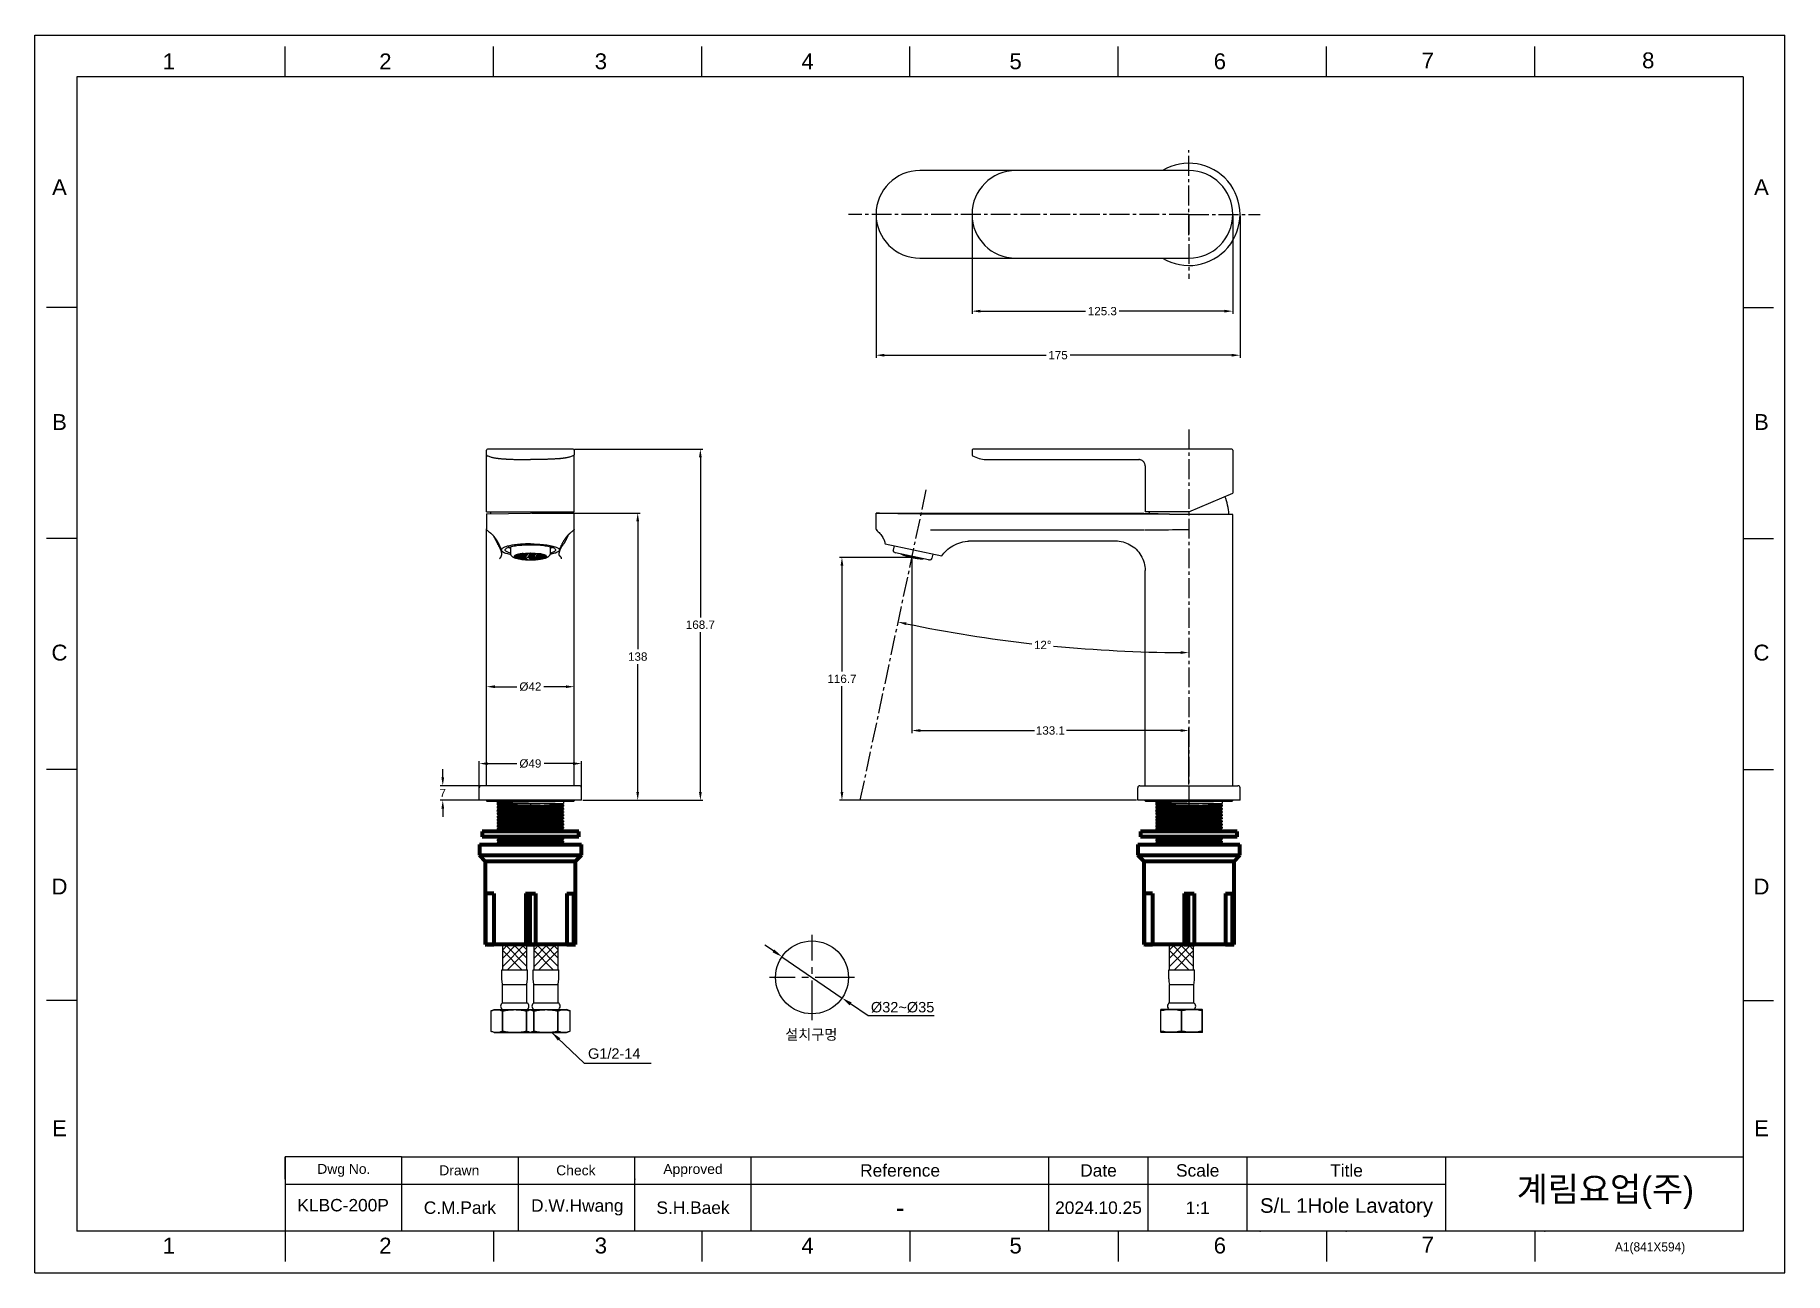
# Model space of a CAD drawing. Header units: millimetres. Extents: x 2985 to 3826, y 1462 to 2056.
import ezdxf

# ---------------------------------------------------------------- set-up
doc = ezdxf.new("R2010")
doc.units = ezdxf.units.MM
doc.linetypes.add('CENTER2', pattern=[28.575, 19.05, -3.175, 3.175, -3.175])
doc.linetypes.add('CENTERX2', pattern=[101.6, 63.5, -12.7, 12.7, -12.7])
for name, color, linetype in [('02___PRT_ALL_AXES', 7, 'Continuous'), ('7_ALL_FEATURES', 7, 'Continuous'), ('CENTER', 1, 'CENTER2'), ('FORM', 7, 'Continuous'), ('TEXT', 2, 'Continuous')]:
    doc.layers.add(name, color=color, linetype=linetype)
doc.layers.add('DIM_', color=3, linetype='Continuous', lineweight=9)
doc.styles.add('Arial Unicode MS', font='ARIALUNI.ttf')
doc.styles.add('ROMANS', font='Gulim.ttf')
doc.styles.get("Standard").update_dxf_attribs({"font": 'arial.ttf'})
doc.dimstyles.new('사본 STANDARD', dxfattribs={"dimscale": 0, "dimtxt": 5, "dimasz": 5, "dimexe": 1.25, "dimexo": 0.625, "dimtad": 3, "dimtoh": 1, "dimdsep": 46, "dimtxsty": 'Standard', "dimcen": 2.5, "dimclrd": 3, "dimclre": 3, "dimclrt": 4, "dimadec": 0, "dimazin": 0, "dimtfac": 1, "dimtmove": 0, "dimatfit": 3, "dimfxl": 1, "dimtolj": 1, "dimtzin": 0, "dimarcsym": 0})
doc.dimstyles.new('사본(2) STANDARD', dxfattribs={"dimscale": 0, "dimtxt": 4, "dimasz": 4, "dimexe": 1.25, "dimexo": 0.625, "dimgap": 1.5, "dimtad": 3, "dimtih": 1, "dimtoh": 1, "dimdec": 1, "dimzin": 9, "dimdsep": 46, "dimtxsty": 'Standard', "dimcen": 2.5, "dimclrd": 3, "dimclre": 3, "dimclrt": 4, "dimadec": 0, "dimazin": 0, "dimtfac": 1, "dimtdec": 1, "dimtmove": 0, "dimatfit": 3, "dimfxl": 1.25, "dimtfill": 1, "dimtolj": 1, "dimtzin": 0, "dimarcsym": 0})

msp = doc.modelspace()

# ---------------------------------------------------------------- texts
at = {"layer": 'DIM_', "insert": (3345.65, 1578.82), "char_height": 5, "attachment_point": 1}
msp.add_mtext_dynamic_manual_height_columns('설치구멍', width=28.1224, gutter_width=12.5, heights=[0], dxfattribs=at)
at = {"layer": 'DIM_', "color": 4, "insert": (3250.88, 1569.66), "char_height": 5, "attachment_point": 1}
msp.add_mtext_dynamic_manual_height_columns('G1/2-14', width=41.5111, gutter_width=12.5, heights=[0], dxfattribs=at)
at = {"layer": 'FORM', "color": 7, "linetype": 'Continuous', "char_height": 7.63, "attachment_point": 5}
for s, insert in [('1', (3049.44, 2043.79)), ('2', (3153.52, 2043.79)), ('3', (3257.08, 2043.79)), ('4', (3356.43, 2043.79)), ('5', (3456.39, 2043.79)), ('6', (3554.55, 2043.79)), ('7', (3654.5, 2044.24)), ('8', (3760.41, 2044.24))]:
    msp.add_mtext_dynamic_manual_height_columns(s, width=50.0595, gutter_width=12.51, heights=[0], dxfattribs=dict(at, insert=insert))
at = {"layer": 'FORM', "char_height": 7.63, "attachment_point": 5}
for s, width, insert in [('A', 10.0119, (2996.9, 1983.38)), ('A', 10.0119, (3814.81, 1983.38)), ('B', 10.0119, (2996.9, 1870.56)), ('B', 10.0119, (3814.81, 1870.56)), ('C', 10.0119, (2996.9, 1759.74)), ('C', 10.0119, (3814.81, 1759.74)), ('D', 10.0119, (2996.9, 1647.41)), ('D', 10.0119, (3814.81, 1647.41)), ('E', 10.0119, (2996.9, 1531.3)), ('E', 10.0119, (3814.81, 1531.3)), ('1', 50.0595, (3049.44, 1474.9)), ('2', 50.0595, (3153.52, 1474.9)), ('3', 50.0595, (3257.08, 1474.9)), ('4', 50.0595, (3356.43, 1474.9)), ('5', 50.0595, (3456.39, 1474.9)), ('6', 50.0595, (3554.55, 1474.9)), ('7', 50.0595, (3654.5, 1475.36))]:
    msp.add_mtext_dynamic_manual_height_columns(s, width=width, gutter_width=12.51, heights=[0], dxfattribs=dict(at, insert=insert))
at = {"layer": 'TEXT', "style": 'ROMANS'}
msp.add_text('A1(841X594)', height=4.3802, dxfattribs=at).set_placement((3744.41, 1472.11))
at = {"layer": 'TEXT', "attachment_point": 5}
for s, width, insert, char_height in [('Dwg No.', 56.019, (3133.55, 1511.05), 4.768), ('Approved', 56.019, (3301.34, 1510.99), 4.768), ('Reference', 143.0272, (3400.87, 1510.99), 5.959), ('Date', 47.6757, (3496.22, 1510.99), 5.959), ('Scale', 47.6757, (3543.89, 1510.99), 5.959), ('Title', 95.3515, (3615.41, 1510.99), 5.959), ('Drawn', 56.019, (3189.04, 1511.05), 4.768), ('Check', 56.019, (3245.06, 1511.05), 4.768)]:
    msp.add_mtext_dynamic_manual_height_columns(s, width=width, gutter_width=29.8, heights=[0], dxfattribs=dict(at, insert=insert, char_height=char_height))
at = {"layer": 'TEXT', "linetype": 'CENTERX2', "insert": (3739.79, 1500.24), "char_height": 11.9189, "attachment_point": 5}
msp.add_mtext_dynamic_manual_height_columns('{\\fHYGothic-Medium|b0|i0|c129|p18;계림요업(주)}', width=143.0272, gutter_width=29.8, heights=[0], dxfattribs=at)
at = {"layer": 'TEXT', "attachment_point": 5, "style": 'Arial Unicode MS'}
for s, width, insert, char_height in [('KLBC-200P', 56.019, (3133.22, 1494.3), 5.959), ('D.W.Hwang', 56.019, (3245.74, 1493.27), 5.959), ('S/L 1Hole Lavatory', 100.9074, (3615.41, 1493.11), 7), ('C.M.Park', 56.019, (3189.31, 1493.11), 5.959), ('S.H.Baek', 56.019, (3301.34, 1493.11), 5.959), ('-', 143.0272, (3400.87, 1493.11), 9), ('2024.10.25', 47.6757, (3496.22, 1493.11), 5.959), ('1:1', 47.6757, (3543.89, 1493.11), 5.959)]:
    msp.add_mtext_dynamic_manual_height_columns(s, width=width, gutter_width=29.8, heights=[0], dxfattribs=dict(at, insert=insert, char_height=char_height))

# ---------------------------------------------------------------- blocks, each defined once
blk = doc.blocks.new('*D3')
at = {"layer": 'Defpoints', "color": 0, "transparency": 16777216}
for p in [(3344.11, 1613.66), (3372.97, 1593.86)]:
    blk.add_point(p, dxfattribs=at)
at = {"layer": 'DIM_', "color": 3, "lineweight": -2, "transparency": 16777216}
for p, q in [((3339.99, 1616.49), (3335.87, 1619.32)), ((3344.11, 1613.66), (3372.97, 1593.86)), ((3385.49, 1585.27), (3377.09, 1591.03)), ((3417.18, 1585.27), (3385.49, 1585.27))]:
    blk.add_line(p, q, dxfattribs=at)
at = {"layer": 'DIM_', "color": 3, "transparency": 16777216}
for points in [[(3340.46, 1617.18), (3339.52, 1615.81), (3344.11, 1613.66)], [(3377.56, 1591.72), (3376.62, 1590.34), (3372.97, 1593.86)]]:
    blk.add_solid(points, dxfattribs=at)
at = {"layer": 'DIM_', "color": 4, "transparency": 16777216, "insert": (3402.08, 1589.36), "char_height": 5, "attachment_point": 5, "style": 'Arial Unicode MS', "bg_fill": 3, "box_fill_scale": 1.1, "bg_fill_color": 256, "bg_fill_true_color": 13158600, "bg_fill_transparency": 0}
blk.add_mtext('\\A1;%%C32~%%C35', dxfattribs=at)
blk = doc.blocks.new('*D4')
at = {"color": 3, "lineweight": -2, "transparency": 16777216}
for p, q in [((3244.38, 1857.51), (3306.15, 1857.51)), ((3304.9, 1853.51), (3304.9, 1776.71)), ((3304.9, 1692.84), (3304.9, 1769.63)), ((3248.39, 1688.84), (3306.15, 1688.84))]:
    blk.add_line(p, q, dxfattribs=at)
at = {"color": 3, "transparency": 16777216}
for points in [[(3304.23, 1853.51), (3305.56, 1853.51), (3304.9, 1857.51)], [(3304.23, 1692.84), (3305.56, 1692.84), (3304.9, 1688.84)]]:
    blk.add_solid(points, dxfattribs=at)
at = {"layer": 'Defpoints', "color": 0, "transparency": 16777216}
for p in [(3243.76, 1857.51), (3247.76, 1688.84), (3304.9, 1688.84)]:
    blk.add_point(p, dxfattribs=at)
at = {"color": 4, "transparency": 16777216, "insert": (3304.9, 1773.17), "char_height": 4, "attachment_point": 5, "bg_fill": 3, "box_fill_scale": 1.1, "bg_fill_color": 256, "bg_fill_true_color": 13158600, "bg_fill_transparency": 0}
blk.add_mtext('\\A1;168.7', dxfattribs=at)
blk = doc.blocks.new('*D5')
at = {"color": 3, "lineweight": -2, "transparency": 16777216}
for p, q in [((3223.83, 1826.84), (3276.03, 1826.84)), ((3274.78, 1822.84), (3274.78, 1761.38)), ((3274.78, 1692.84), (3274.78, 1754.29)), ((3248.39, 1688.84), (3276.03, 1688.84))]:
    blk.add_line(p, q, dxfattribs=at)
at = {"color": 3, "transparency": 16777216}
for points in [[(3274.11, 1822.84), (3275.44, 1822.84), (3274.78, 1826.84)], [(3274.11, 1692.84), (3275.44, 1692.84), (3274.78, 1688.84)]]:
    blk.add_solid(points, dxfattribs=at)
at = {"layer": 'Defpoints', "color": 0, "transparency": 16777216}
for p in [(3223.21, 1826.84), (3247.76, 1688.84), (3274.78, 1688.84)]:
    blk.add_point(p, dxfattribs=at)
at = {"color": 4, "transparency": 16777216, "insert": (3274.78, 1757.84), "char_height": 4, "attachment_point": 5, "bg_fill": 3, "box_fill_scale": 1.1, "bg_fill_color": 256, "bg_fill_true_color": 13158600, "bg_fill_transparency": 0}
blk.add_mtext('\\A1;138', dxfattribs=at)
blk = doc.blocks.new('*D6')
at = {"color": 3, "lineweight": -2, "transparency": 16777216}
for p, q in [((3202.16, 1733.28), (3202.16, 1744.66)), ((3206.16, 1743.41), (3216.69, 1743.41)), ((3240.26, 1743.41), (3229.73, 1743.41)), ((3244.26, 1733.28), (3244.26, 1744.66))]:
    blk.add_line(p, q, dxfattribs=at)
at = {"color": 3, "transparency": 16777216}
for points in [[(3206.16, 1744.08), (3206.16, 1742.74), (3202.16, 1743.41)], [(3240.26, 1744.08), (3240.26, 1742.74), (3244.26, 1743.41)]]:
    blk.add_solid(points, dxfattribs=at)
at = {"layer": 'Defpoints', "color": 0, "transparency": 16777216}
for p in [(3244.26, 1743.41), (3202.16, 1732.65), (3244.26, 1732.65)]:
    blk.add_point(p, dxfattribs=at)
at = {"color": 4, "transparency": 16777216, "insert": (3223.21, 1743.41), "char_height": 4, "attachment_point": 5, "bg_fill": 3, "box_fill_scale": 1.1, "bg_fill_color": 256, "bg_fill_true_color": 13158600, "bg_fill_transparency": 0}
blk.add_mtext('\\A1;%%C42', dxfattribs=at)
blk = doc.blocks.new('*D7')
at = {"color": 3, "lineweight": -2, "transparency": 16777216}
for p, q in [((3198.65, 1692.47), (3198.65, 1707.71)), ((3247.76, 1692.47), (3247.76, 1707.71)), ((3202.65, 1706.46), (3216.66, 1706.46)), ((3243.76, 1706.46), (3229.75, 1706.46))]:
    blk.add_line(p, q, dxfattribs=at)
at = {"color": 3, "transparency": 16777216}
for points in [[(3202.65, 1707.13), (3202.65, 1705.8), (3198.65, 1706.46)], [(3243.76, 1707.13), (3243.76, 1705.8), (3247.76, 1706.46)]]:
    blk.add_solid(points, dxfattribs=at)
at = {"layer": 'Defpoints', "color": 0, "transparency": 16777216}
for p in [(3247.76, 1706.46), (3198.65, 1691.84), (3247.76, 1691.84)]:
    blk.add_point(p, dxfattribs=at)
at = {"color": 4, "transparency": 16777216, "insert": (3223.21, 1706.46), "char_height": 4, "attachment_point": 5, "bg_fill": 3, "box_fill_scale": 1.1, "bg_fill_color": 256, "bg_fill_true_color": 13158600, "bg_fill_transparency": 0}
blk.add_mtext('\\A1;%%C49', dxfattribs=at)
blk = doc.blocks.new('*D8')
at = {"color": 3, "lineweight": -2, "transparency": 16777216}
for p, q in [((3389.33, 1969.68), (3389.33, 1901.4)), ((3564.24, 1969.68), (3564.24, 1901.4)), ((3393.33, 1902.65), (3471.04, 1902.65)), ((3560.24, 1902.65), (3482.53, 1902.65))]:
    blk.add_line(p, q, dxfattribs=at)
at = {"color": 3, "transparency": 16777216}
for points in [[(3393.33, 1903.31), (3393.33, 1901.98), (3389.33, 1902.65)], [(3560.24, 1903.31), (3560.24, 1901.98), (3564.24, 1902.65)]]:
    blk.add_solid(points, dxfattribs=at)
at = {"layer": 'Defpoints', "color": 0, "transparency": 16777216}
for p in [(3389.33, 1970.31), (3564.24, 1970.31), (3564.24, 1902.65)]:
    blk.add_point(p, dxfattribs=at)
at = {"color": 4, "transparency": 16777216, "insert": (3476.78, 1902.65), "char_height": 4, "attachment_point": 5, "bg_fill": 3, "box_fill_scale": 1.1, "bg_fill_color": 256, "bg_fill_true_color": 13158600, "bg_fill_transparency": 0}
blk.add_mtext('\\A1;175', dxfattribs=at)
blk = doc.blocks.new('*D9')
at = {"color": 3, "lineweight": -2, "transparency": 16777216}
for p, q in [((3435.44, 1969.68), (3435.44, 1922.55)), ((3560.73, 1969.68), (3560.73, 1922.55)), ((3439.44, 1923.8), (3490.02, 1923.8)), ((3556.73, 1923.8), (3506.14, 1923.8))]:
    blk.add_line(p, q, dxfattribs=at)
at = {"color": 3, "transparency": 16777216}
for points in [[(3439.44, 1924.47), (3439.44, 1923.14), (3435.44, 1923.8)], [(3556.73, 1924.47), (3556.73, 1923.14), (3560.73, 1923.8)]]:
    blk.add_solid(points, dxfattribs=at)
at = {"layer": 'Defpoints', "color": 0, "transparency": 16777216}
for p in [(3435.44, 1970.31), (3560.73, 1970.31), (3560.73, 1923.8)]:
    blk.add_point(p, dxfattribs=at)
at = {"color": 4, "transparency": 16777216, "insert": (3498.08, 1923.8), "char_height": 4, "attachment_point": 5, "bg_fill": 3, "box_fill_scale": 1.1, "bg_fill_color": 256, "bg_fill_true_color": 13158600, "bg_fill_transparency": 0}
blk.add_mtext('\\A1;125.3', dxfattribs=at)
blk = doc.blocks.new('*D10')
at = {"color": 3, "lineweight": -2, "transparency": 16777216}
for start, end in [(258.34101, 263.55103), (264.4486, 269.65899)]:
    blk.add_arc((3539.68, 2431.87), 672.08, start, end, dxfattribs=at)
at = {"color": 3, "transparency": 16777216}
for points in [[(3403.72, 1773), (3404, 1774.31), (3399.95, 1774.47)], [(3535.68, 1760.47), (3535.68, 1759.13), (3539.68, 1759.79)]]:
    blk.add_solid(points, dxfattribs=at)
at = {"layer": 'Defpoints', "color": 0, "transparency": 16777216}
for p in [(3539.68, 1866.95), (3413.54, 1838.45), (3446.14, 1766.33), (3381.74, 1688.84), (3539.68, 1686.83)]:
    blk.add_point(p, dxfattribs=at)
at = {"color": 4, "transparency": 16777216, "insert": (3469.43, 1763.47), "char_height": 4, "attachment_point": 5, "bg_fill": 3, "box_fill_scale": 1.1, "bg_fill_color": 256, "bg_fill_true_color": 13158600, "bg_fill_transparency": 0}
blk.add_mtext('\\A1;12°', dxfattribs=at)
blk = doc.blocks.new('*D11')
at = {"color": 3, "lineweight": -2, "transparency": 16777216}
for p, q in [((3405.91, 1805.51), (3371.68, 1805.51)), ((3372.93, 1801.51), (3372.93, 1750.72)), ((3372.93, 1692.84), (3372.93, 1743.63)), ((3514.5, 1688.84), (3371.68, 1688.84))]:
    blk.add_line(p, q, dxfattribs=at)
at = {"color": 3, "transparency": 16777216}
for points in [[(3372.26, 1801.51), (3373.59, 1801.51), (3372.93, 1805.51)], [(3372.26, 1692.84), (3373.59, 1692.84), (3372.93, 1688.84)]]:
    blk.add_solid(points, dxfattribs=at)
at = {"layer": 'Defpoints', "color": 0, "transparency": 16777216}
for p in [(3406.54, 1805.51), (3372.93, 1688.84), (3515.12, 1688.84)]:
    blk.add_point(p, dxfattribs=at)
at = {"color": 4, "transparency": 16777216, "insert": (3372.93, 1747.17), "char_height": 4, "attachment_point": 5, "bg_fill": 3, "box_fill_scale": 1.1, "bg_fill_color": 256, "bg_fill_true_color": 13158600, "bg_fill_transparency": 0}
blk.add_mtext('\\A1;116.7', dxfattribs=at)
blk = doc.blocks.new('*D12')
at = {"color": 3, "lineweight": -2, "transparency": 16777216}
for p, q in [((3406.54, 1804.89), (3406.54, 1721.1)), ((3410.54, 1722.35), (3465.43, 1722.35)), ((3535.68, 1722.35), (3480.78, 1722.35)), ((3539.68, 1696.48), (3539.68, 1723.6))]:
    blk.add_line(p, q, dxfattribs=at)
at = {"color": 3, "transparency": 16777216}
for points in [[(3410.54, 1723.01), (3410.54, 1721.68), (3406.54, 1722.35)], [(3535.68, 1723.01), (3535.68, 1721.68), (3539.68, 1722.35)]]:
    blk.add_solid(points, dxfattribs=at)
at = {"layer": 'Defpoints', "color": 0, "transparency": 16777216}
for p in [(3406.54, 1805.51), (3539.68, 1722.35), (3539.68, 1695.85)]:
    blk.add_point(p, dxfattribs=at)
at = {"color": 4, "transparency": 16777216, "insert": (3473.11, 1722.35), "char_height": 4, "attachment_point": 5, "bg_fill": 3, "box_fill_scale": 1.1, "bg_fill_color": 256, "bg_fill_true_color": 13158600, "bg_fill_transparency": 0}
blk.add_mtext('\\A1;133.1', dxfattribs=at)
blk = doc.blocks.new('*D13')
at = {"color": 3, "lineweight": -2, "transparency": 16777216}
for p, q in [((3181.11, 1699.85), (3181.11, 1703.85)), ((3199.03, 1695.85), (3179.86, 1695.85)), ((3181.11, 1695.85), (3181.11, 1695.84)), ((3199.03, 1688.84), (3179.86, 1688.84)), ((3181.11, 1688.84), (3181.11, 1688.84)), ((3181.11, 1684.84), (3181.11, 1680.84))]:
    blk.add_line(p, q, dxfattribs=at)
at = {"color": 3, "transparency": 16777216}
for points in [[(3180.44, 1699.85), (3181.77, 1699.85), (3181.11, 1695.85)], [(3180.44, 1684.84), (3181.77, 1684.84), (3181.11, 1688.84)]]:
    blk.add_solid(points, dxfattribs=at)
at = {"layer": 'Defpoints', "color": 0, "transparency": 16777216}
for p in [(3199.65, 1695.85), (3199.65, 1688.84)]:
    blk.add_point(p, dxfattribs=at)
at = {"color": 4, "transparency": 16777216, "insert": (3181.11, 1692.34), "char_height": 4, "attachment_point": 5, "bg_fill": 3, "box_fill_scale": 1.1, "bg_fill_color": 256, "bg_fill_true_color": 13158600, "bg_fill_transparency": 0}
blk.add_mtext('\\A1;7', dxfattribs=at)
at = {"layer": 'Defpoints', "color": 0, "transparency": 16777216}
blk.add_point((3181.11, 1688.84), dxfattribs=at)

# ---------------------------------------------------------------- linework, layer by layer
at = {"color": 1, "linetype": 'CENTER2', "ltscale": 0.5}
for p, q in [((3539.68, 1960.31), (3539.68, 2001.2)), ((3539.68, 1970.31), (3376.06, 1970.31)), ((3539.68, 1970.31), (3539.68, 1939.41)), ((3539.68, 1970.31), (3573.95, 1970.31)), ((3539.68, 1866.95), (3539.68, 1686.83)), ((3381.74, 1688.84), (3413.54, 1838.45))]:
    msp.add_line(p, q, dxfattribs=at)
at = {"color": 7, "linetype": 'Continuous'}
for p, q in [((3539.68, 1991.35), (3410.38, 1991.35)), ((3410.38, 1949.26), (3539.68, 1949.26)), ((3202.16, 1854.83), (3202.16, 1857.01)), ((3202.16, 1827.44), (3202.16, 1854.8)), ((3243.76, 1857.51), (3202.66, 1857.51)), ((3209, 1852.96), (3209.4, 1852.93)), ((3212.09, 1852.76), (3212.56, 1852.73)), ((3212.56, 1852.73), (3213.03, 1852.71)), ((3213.03, 1852.71), (3213.49, 1852.69)), ((3213.49, 1852.69), (3213.93, 1852.67)), ((3213.93, 1852.67), (3214.37, 1852.65)), ((3214.37, 1852.65), (3214.8, 1852.64)), ((3214.8, 1852.64), (3215.23, 1852.62)), ((3215.23, 1852.62), (3215.85, 1852.6)), ((3215.85, 1852.6), (3216.46, 1852.58)), ((3216.46, 1852.58), (3217.05, 1852.57)), ((3217.05, 1852.57), (3217.62, 1852.56)), ((3217.62, 1852.56), (3218.35, 1852.54)), ((3218.35, 1852.54), (3219.04, 1852.53)), ((3219.04, 1852.53), (3219.84, 1852.52)), ((3219.84, 1852.52), (3220.75, 1852.51)), ((3220.75, 1852.51), (3221.71, 1852.5)), ((3221.71, 1852.5), (3223.29, 1852.49)), ((3223.98, 1852.5), (3223.21, 1852.49)), ((3225.1, 1852.5), (3223.94, 1852.5)), ((3225.66, 1852.51), (3225.1, 1852.5)), ((3226.11, 1852.51), (3225.66, 1852.51)), ((3226.57, 1852.52), (3226.11, 1852.51)), ((3227.05, 1852.52), (3226.57, 1852.52)), ((3227.54, 1852.53), (3227.05, 1852.52)), ((3228.07, 1852.54), (3227.54, 1852.53)), ((3228.61, 1852.55), (3228.07, 1852.54)), ((3229.17, 1852.56), (3228.61, 1852.55)), ((3229.56, 1852.57), (3229.17, 1852.56)), ((3229.95, 1852.58), (3229.56, 1852.57)), ((3230.35, 1852.59), (3229.95, 1852.58)), ((3230.77, 1852.61), (3230.35, 1852.59)), ((3231.19, 1852.62), (3230.77, 1852.61)), ((3231.61, 1852.64), (3231.19, 1852.62)), ((3232.04, 1852.65), (3231.61, 1852.64)), ((3232.48, 1852.67), (3232.04, 1852.65)), ((3232.93, 1852.69), (3232.48, 1852.67)), ((3233.38, 1852.71), (3232.93, 1852.69)), ((3233.85, 1852.73), (3233.38, 1852.71)), ((3234.33, 1852.76), (3233.85, 1852.73)), ((3234.81, 1852.78), (3234.33, 1852.76)), ((3237.34, 1852.96), (3237.01, 1852.93)), ((3237.34, 1852.96), (3237.66, 1852.99)), ((3244.26, 1857.01), (3244.26, 1854.83)), ((3244.26, 1827.44), (3244.26, 1854.83)), ((3435.44, 1857.01), (3435.44, 1854.79)), ((3560.23, 1857.51), (3435.94, 1857.51)), ((3442.94, 1852.49), (3515.62, 1852.49)), ((3560.73, 1857.01), (3560.73, 1836.37)), ((3518.63, 1849.49), (3518.63, 1846.28)), ((3518.63, 1846.28), (3518.63, 1827.44)), ((3539.68, 1827.44), (3560.73, 1836.37)), ((3202.16, 1827.44), (3244.26, 1827.44)), ((3202.16, 1826.47), (3223.21, 1826.84)), ((3202.16, 1826.47), (3202.16, 1819.19)), ((3244.26, 1826.47), (3223.21, 1826.84)), ((3244.26, 1695.85), (3244.26, 1826.47)), ((3389.33, 1826.84), (3516.63, 1826.84)), ((3389.33, 1819.14), (3389.33, 1826.84)), ((3410.38, 1826.47), (3530.28, 1826.47)), ((3539.68, 1827.44), (3518.63, 1827.44)), ((3530.28, 1826.47), (3530.28, 1826.16)), ((3560.73, 1826.16), (3530.28, 1826.16)), ((3560.73, 1695.85), (3560.73, 1826.16)), ((3202.16, 1695.85), (3202.16, 1819.17)), ((3202.16, 1818.93), (3202.16, 1818.94)), ((3202.29, 1818.79), (3202.28, 1818.79)), ((3203.56, 1817.66), (3203.75, 1817.51)), ((3203.59, 1817.58), (3203.77, 1817.44)), ((3203.75, 1817.51), (3203.84, 1817.44)), ((3203.77, 1817.44), (3203.96, 1817.31)), ((3203.96, 1817.31), (3204.12, 1817.2)), ((3242.02, 1816.96), (3242.09, 1817.02)), ((3242.09, 1817.02), (3242.15, 1817.08)), ((3242.15, 1817.08), (3242.2, 1817.13)), ((3242.2, 1817.13), (3242.25, 1817.17)), ((3242.25, 1817.17), (3242.3, 1817.21)), ((3242.3, 1817.21), (3242.34, 1817.24)), ((3242.34, 1817.24), (3242.38, 1817.27)), ((3242.38, 1817.27), (3242.42, 1817.31)), ((3242.42, 1817.31), (3242.46, 1817.34)), ((3242.46, 1817.34), (3242.53, 1817.4)), ((3242.53, 1817.4), (3242.64, 1817.49)), ((3244.13, 1818.79), (3244.12, 1818.79)), ((3244.26, 1818.92), (3244.25, 1818.91)), ((3244.26, 1818.94), (3244.26, 1818.94)), ((3244.26, 1818.94), (3244.26, 1818.93)), ((3244.26, 1818.93), (3244.26, 1818.92)), ((3415.52, 1818.79), (3453.56, 1818.79)), ((3453.56, 1818.79), (3461.25, 1818.79)), ((3461.25, 1818.79), (3491.88, 1818.8)), ((3205.36, 1815.96), (3205.39, 1815.93)), ((3205.37, 1815.95), (3205.44, 1815.83)), ((3205.44, 1815.83), (3205.55, 1815.64)), ((3206.3, 1814.22), (3206.53, 1813.77)), ((3212.61, 1810.33), (3212.69, 1810.3)), ((3212.79, 1810.31), (3212.67, 1810.36)), ((3233.74, 1810.35), (3233.62, 1810.31)), ((3233.7, 1810.29), (3233.8, 1810.33)), ((3238.69, 1811.32), (3238.9, 1811.58)), ((3393.67, 1812.01), (3420.99, 1806.2)), ((3398.08, 1808.09), (3397.6, 1808.83)), ((3213.25, 1807.07), (3213.7, 1806.98)), ((3214.6, 1805.87), (3213.99, 1806.45)), ((3215.4, 1805.95), (3215.44, 1805.93)), ((3215.44, 1805.93), (3215.74, 1805.8)), ((3215.57, 1806.31), (3215.46, 1806.17)), ((3215.57, 1806.31), (3215.74, 1806.45)), ((3215.64, 1806.37), (3215.71, 1806.36)), ((3215.82, 1806.17), (3215.7, 1806.22)), ((3215.71, 1806.36), (3215.87, 1806.33)), ((3215.74, 1806.45), (3215.97, 1806.58)), ((3215.82, 1806.17), (3215.82, 1806.34)), ((3215.98, 1806.14), (3215.82, 1806.17)), ((3215.87, 1806.33), (3216.03, 1806.3)), ((3215.89, 1806.53), (3216.08, 1806.5)), ((3216.03, 1806.3), (3215.91, 1806.36)), ((3215.97, 1806.58), (3216.25, 1806.71)), ((3216.14, 1806.11), (3215.98, 1806.14)), ((3216.14, 1805.81), (3216.01, 1805.85)), ((3216.03, 1806.51), (3216.03, 1806.3)), ((3216.03, 1806.3), (3216.16, 1806.25)), ((3216.19, 1806.28), (3216.03, 1806.3)), ((3216.08, 1806.5), (3216.24, 1806.48)), ((3216.24, 1806.48), (3216.12, 1806.53)), ((3216.12, 1805.89), (3216.36, 1805.85)), ((3216.3, 1806.08), (3216.14, 1806.11)), ((3216.26, 1805.77), (3216.14, 1805.81)), ((3216.16, 1806.25), (3216.28, 1806.2)), ((3216.35, 1806.25), (3216.19, 1806.28)), ((3216.35, 1805.89), (3216.22, 1805.93)), ((3216.24, 1806.71), (3216.24, 1806.48)), ((3216.24, 1806.48), (3216.37, 1806.42)), ((3216.4, 1806.45), (3216.24, 1806.48)), ((3216.25, 1806.71), (3216.59, 1806.83)), ((3216.38, 1805.73), (3216.26, 1805.77)), ((3216.28, 1806.2), (3216.4, 1806.15)), ((3216.3, 1806.08), (3216.3, 1806.19)), ((3216.33, 1806.11), (3216.3, 1806.08)), ((3216.45, 1806.68), (3216.33, 1806.74)), ((3216.33, 1805.99), (3216.49, 1805.96)), ((3216.51, 1806.23), (3216.35, 1806.25)), ((3216.47, 1805.85), (3216.35, 1805.89)), ((3216.36, 1805.85), (3216.51, 1805.82)), ((3216.37, 1806.42), (3216.49, 1806.37)), ((3216.38, 1805.73), (3216.38, 1805.84)), ((3216.54, 1805.7), (3216.38, 1805.73)), ((3216.56, 1806.43), (3216.4, 1806.45)), ((3216.55, 1806), (3216.43, 1806.05)), ((3216.45, 1806.78), (3216.45, 1806.68)), ((3216.45, 1806.68), (3216.57, 1806.62)), ((3216.61, 1806.66), (3216.45, 1806.68)), ((3216.59, 1805.8), (3216.47, 1805.85)), ((3216.47, 1805.57), (3216.9, 1805.46)), ((3216.49, 1806.37), (3216.61, 1806.32)), ((3216.49, 1805.96), (3216.65, 1805.94)), ((3216.5, 1806.09), (3216.54, 1806.12)), ((3216.51, 1806.23), (3216.51, 1806.36)), ((3216.54, 1806.26), (3216.51, 1806.23)), ((3216.54, 1806.12), (3216.7, 1806.09)), ((3216.7, 1805.67), (3216.54, 1805.7)), ((3216.68, 1805.96), (3216.55, 1806)), ((3216.72, 1806.41), (3216.56, 1806.43)), ((3216.57, 1806.62), (3216.7, 1806.57)), ((3216.59, 1806.83), (3216.98, 1806.95)), ((3216.59, 1805.94), (3216.59, 1805.8)), ((3216.75, 1805.78), (3216.59, 1805.8)), ((3216.59, 1805.8), (3216.72, 1805.76)), ((3216.77, 1806.64), (3216.61, 1806.66)), ((3216.7, 1806.17), (3216.64, 1806.2)), ((3216.65, 1805.94), (3216.8, 1805.91)), ((3216.8, 1805.91), (3216.68, 1805.96)), ((3216.7, 1806.57), (3216.82, 1806.51)), ((3216.7, 1806.09), (3216.86, 1806.07)), ((3216.86, 1805.65), (3216.7, 1805.67)), ((3216.71, 1806.25), (3216.74, 1806.28)), ((3216.72, 1806.41), (3216.72, 1806.56)), ((3216.75, 1806.44), (3216.72, 1806.41)), ((3216.72, 1805.76), (3216.84, 1805.72)), ((3216.74, 1806.28), (3216.9, 1806.26)), ((3216.91, 1805.75), (3216.75, 1805.78)), ((3216.93, 1806.62), (3216.77, 1806.64)), ((3216.91, 1805.53), (3216.78, 1805.57)), ((3216.8, 1806.08), (3216.8, 1805.91)), ((3216.96, 1805.89), (3216.8, 1805.91)), ((3216.8, 1805.91), (3216.93, 1805.87)), ((3216.84, 1805.72), (3216.97, 1805.68)), ((3216.97, 1806.32), (3216.85, 1806.37)), ((3216.86, 1806.07), (3217.01, 1806.05)), ((3216.86, 1805.65), (3216.86, 1805.72)), ((3216.9, 1805.66), (3216.86, 1805.65)), ((3216.87, 1805.58), (3216.89, 1805.59)), ((3217.01, 1806.05), (3216.89, 1806.1)), ((3216.89, 1805.59), (3217.13, 1805.55)), ((3216.9, 1806.26), (3217.06, 1806.24)), ((3216.91, 1806.8), (3217.03, 1806.74)), ((3217.07, 1805.73), (3216.91, 1805.75)), ((3217.03, 1805.5), (3216.91, 1805.53)), ((3216.92, 1806.44), (3216.95, 1806.48)), ((3216.93, 1806.62), (3216.93, 1806.79)), ((3216.96, 1806.66), (3216.93, 1806.62)), ((3216.93, 1805.87), (3217.05, 1805.82)), ((3216.95, 1806.48), (3217.11, 1806.46)), ((3217.12, 1805.86), (3216.96, 1805.89)), ((3217.1, 1806.27), (3216.97, 1806.32)), ((3216.98, 1806.95), (3217.41, 1807.06)), ((3217.14, 1806.87), (3216.98, 1806.88)), ((3217.12, 1805.58), (3216.99, 1805.62)), ((3217.01, 1806.25), (3217.01, 1806.05)), ((3217.17, 1806.03), (3217.01, 1806.05)), ((3217.01, 1806.05), (3217.14, 1806)), ((3217.16, 1805.47), (3217.03, 1805.5)), ((3217.05, 1805.82), (3217.18, 1805.78)), ((3217.06, 1806.24), (3217.22, 1806.22)), ((3217.06, 1805.64), (3217.1, 1805.65)), ((3217.07, 1805.73), (3217.07, 1805.82)), ((3217.11, 1805.74), (3217.07, 1805.73)), ((3217.22, 1806.22), (3217.1, 1806.27)), ((3217.1, 1805.65), (3217.34, 1805.62)), ((3217.11, 1806.46), (3217.27, 1806.44)), ((3217.28, 1805.84), (3217.12, 1805.86)), ((3217.24, 1805.54), (3217.12, 1805.58)), ((3217.13, 1806.66), (3217.16, 1806.7)), ((3217.13, 1805.55), (3217.29, 1805.52)), ((3217.14, 1806.87), (3217.14, 1806.99)), ((3217.17, 1806.91), (3217.14, 1806.87)), ((3217.14, 1806), (3217.26, 1805.96)), ((3217.16, 1806.7), (3217.32, 1806.69)), ((3217.16, 1805.47), (3217.16, 1805.54)), ((3217.31, 1805.44), (3217.16, 1805.47)), ((3217.33, 1806.01), (3217.17, 1806.03)), ((3217.33, 1805.66), (3217.2, 1805.7)), ((3217.22, 1807.01), (3217.24, 1807)), ((3217.22, 1806.45), (3217.22, 1806.22)), ((3217.38, 1806.2), (3217.22, 1806.22)), ((3217.22, 1806.22), (3217.35, 1806.17)), ((3217.36, 1805.51), (3217.24, 1805.54)), ((3217.37, 1806.45), (3217.25, 1806.5)), ((3217.26, 1805.96), (3217.38, 1805.91)), ((3217.39, 1806.77), (3217.27, 1806.83)), ((3217.27, 1806.44), (3217.43, 1806.42)), ((3217.27, 1805.73), (3217.31, 1805.75)), ((3217.28, 1805.84), (3217.28, 1805.95)), ((3217.31, 1805.86), (3217.28, 1805.84)), ((3217.31, 1805.75), (3217.47, 1805.73)), ((3217.47, 1805.41), (3217.31, 1805.44)), ((3217.32, 1806.69), (3217.48, 1806.67)), ((3217.49, 1805.99), (3217.33, 1806.01)), ((3217.45, 1805.62), (3217.33, 1805.66)), ((3217.34, 1805.62), (3217.5, 1805.59)), ((3217.35, 1806.17), (3217.47, 1806.12)), ((3217.36, 1805.61), (3217.36, 1805.51)), ((3217.53, 1805.48), (3217.36, 1805.51)), ((3217.37, 1806.97), (3217.53, 1806.95)), ((3217.5, 1806.4), (3217.37, 1806.45)), ((3217.54, 1806.19), (3217.38, 1806.2)), ((3217.52, 1806.72), (3217.39, 1806.77)), ((3217.41, 1807.06), (3217.88, 1807.16)), ((3217.54, 1805.77), (3217.41, 1805.81)), ((3217.43, 1806.68), (3217.43, 1806.42)), ((3217.59, 1806.41), (3217.43, 1806.42)), ((3217.57, 1805.58), (3217.45, 1805.62)), ((3217.47, 1806.12), (3217.59, 1806.07)), ((3217.47, 1805.73), (3217.62, 1805.71)), ((3217.63, 1805.39), (3217.47, 1805.41)), ((3217.48, 1806.67), (3217.64, 1806.66)), ((3217.48, 1805.86), (3217.52, 1805.88)), ((3217.49, 1805.99), (3217.49, 1806.12)), ((3217.52, 1806.02), (3217.49, 1805.99)), ((3217.64, 1806.66), (3217.52, 1806.72)), ((3217.52, 1805.88), (3217.68, 1805.86)), ((3217.6, 1807.05), (3217.53, 1807.08)), ((3217.53, 1806.95), (3217.69, 1806.94)), ((3217.68, 1805.46), (3217.53, 1805.48)), ((3217.7, 1806.17), (3217.54, 1806.19)), ((3217.66, 1805.73), (3217.54, 1805.77)), ((3217.68, 1805.32), (3217.55, 1805.35)), ((3217.57, 1805.72), (3217.57, 1805.58)), ((3217.74, 1805.56), (3217.57, 1805.58)), ((3217.57, 1805.58), (3217.7, 1805.55)), ((3217.74, 1806.39), (3217.59, 1806.41)), ((3217.73, 1806.99), (3217.6, 1807.05)), ((3217.61, 1805.44), (3217.74, 1805.41)), ((3217.61, 1805.35), (3217.64, 1805.35)), ((3217.74, 1805.91), (3217.62, 1805.96)), ((3217.62, 1805.71), (3217.78, 1805.69)), ((3217.63, 1805.39), (3217.63, 1805.44)), ((3217.67, 1805.39), (3217.63, 1805.39)), ((3217.64, 1806.94), (3217.64, 1806.66)), ((3217.64, 1806.66), (3217.77, 1806.6)), ((3217.79, 1806.65), (3217.64, 1806.66)), ((3217.64, 1805.35), (3217.66, 1805.35)), ((3217.78, 1805.69), (3217.66, 1805.73)), ((3217.66, 1805.35), (3217.74, 1805.34)), ((3217.68, 1806.32), (3217.8, 1806.27)), ((3217.68, 1805.86), (3217.84, 1805.84)), ((3217.84, 1805.44), (3217.68, 1805.46)), ((3217.8, 1805.29), (3217.68, 1805.32)), ((3217.69, 1806.94), (3217.85, 1806.93)), ((3217.69, 1806.02), (3217.73, 1806.05)), ((3217.7, 1806.17), (3217.7, 1806.31)), ((3217.73, 1806.2), (3217.7, 1806.17)), ((3217.7, 1805.55), (3217.82, 1805.51)), ((3217.85, 1806.93), (3217.73, 1806.99)), ((3217.73, 1806.05), (3217.88, 1806.03)), ((3217.91, 1806.38), (3217.74, 1806.39)), ((3217.87, 1805.87), (3217.74, 1805.91)), ((3217.9, 1805.54), (3217.74, 1805.56)), ((3217.74, 1805.34), (3217.9, 1805.31)), ((3217.89, 1805.33), (3217.76, 1805.36)), ((3217.77, 1806.6), (3217.89, 1806.55)), ((3217.78, 1805.85), (3217.78, 1805.69)), ((3217.94, 1805.67), (3217.78, 1805.69)), ((3217.78, 1805.69), (3217.91, 1805.65)), ((3217.95, 1806.64), (3217.79, 1806.65)), ((3217.93, 1805.27), (3217.8, 1805.29)), ((3217.82, 1805.51), (3217.95, 1805.47)), ((3217.96, 1806.09), (3217.83, 1806.14)), ((3217.83, 1805.38), (3217.85, 1805.38)), ((3217.84, 1805.84), (3217.99, 1805.83)), ((3217.84, 1805.44), (3217.84, 1805.5)), ((3217.88, 1805.45), (3217.84, 1805.44)), ((3217.85, 1807.15), (3217.85, 1806.93)), ((3217.85, 1806.93), (3217.97, 1806.87)), ((3218.01, 1806.92), (3217.85, 1806.93)), ((3217.85, 1805.38), (3217.87, 1805.38)), ((3217.99, 1805.83), (3217.87, 1805.87)), ((3217.87, 1805.38), (3218.11, 1805.35)), ((3217.88, 1807.16), (3218.41, 1807.25)), ((3217.88, 1806.03), (3218.04, 1806.01)), ((3217.89, 1806.55), (3218.01, 1806.5)), ((3218.01, 1805.3), (3217.89, 1805.33)), ((3217.9, 1806.21), (3217.93, 1806.24)), ((3218.05, 1805.52), (3217.9, 1805.54)), ((3217.9, 1805.31), (3218.05, 1805.29)), ((3217.91, 1806.38), (3217.91, 1806.54)), ((3217.94, 1806.42), (3217.91, 1806.38)), ((3217.91, 1805.65), (3218.03, 1805.61)), ((3217.93, 1806.24), (3218.09, 1806.23)), ((3217.93, 1805.27), (3217.93, 1805.31)), ((3218.09, 1805.24), (3217.93, 1805.27)), ((3218.1, 1805.65), (3217.94, 1805.67)), ((3218.12, 1806.62), (3217.95, 1806.64)), ((3218.08, 1806.04), (3217.96, 1806.09)), ((3217.97, 1806.87), (3218.1, 1806.81)), ((3218.1, 1805.38), (3217.97, 1805.41)), ((3217.99, 1806.02), (3217.99, 1805.83)), ((3218.16, 1805.81), (3217.99, 1805.83)), ((3217.99, 1805.83), (3218.12, 1805.79)), ((3218.17, 1806.91), (3218.01, 1806.92)), ((3218.14, 1805.28), (3218.01, 1805.3)), ((3218.03, 1805.61), (3218.16, 1805.57)), ((3218.17, 1806.3), (3218.04, 1806.35)), ((3218.04, 1806.01), (3218.2, 1806)), ((3218.04, 1805.44), (3218.08, 1805.45)), ((3218.05, 1805.52), (3218.05, 1805.6)), ((3218.09, 1805.54), (3218.05, 1805.52)), ((3218.2, 1806), (3218.08, 1806.04)), ((3218.08, 1805.45), (3218.32, 1805.42)), ((3218.09, 1806.23), (3218.25, 1806.22)), ((3218.25, 1805.22), (3218.09, 1805.24)), ((3218.1, 1806.81), (3218.22, 1806.76)), ((3218.26, 1805.63), (3218.1, 1805.65)), ((3218.22, 1805.35), (3218.1, 1805.38)), ((3218.11, 1806.43), (3218.14, 1806.47)), ((3218.11, 1805.35), (3218.27, 1805.33)), ((3218.12, 1806.62), (3218.12, 1806.81)), ((3218.15, 1806.67), (3218.12, 1806.62)), ((3218.12, 1805.79), (3218.24, 1805.74)), ((3218.14, 1806.47), (3218.3, 1806.46)), ((3218.14, 1805.35), (3218.14, 1805.28)), ((3218.29, 1805.25), (3218.14, 1805.28)), ((3218.32, 1805.8), (3218.16, 1805.81)), ((3218.33, 1806.9), (3218.17, 1806.91)), ((3218.29, 1806.25), (3218.17, 1806.3)), ((3218.31, 1805.46), (3218.18, 1805.49)), ((3218.2, 1806.22), (3218.2, 1806)), ((3218.36, 1805.99), (3218.2, 1806)), ((3218.2, 1806), (3218.33, 1805.95)), ((3218.35, 1805.32), (3218.22, 1805.35)), ((3218.24, 1805.74), (3218.36, 1805.7)), ((3218.38, 1807.22), (3218.25, 1807.22)), ((3218.38, 1806.54), (3218.25, 1806.6)), ((3218.25, 1806.22), (3218.41, 1806.2)), ((3218.25, 1805.53), (3218.29, 1805.55)), ((3218.4, 1805.2), (3218.25, 1805.22)), ((3218.26, 1805.63), (3218.26, 1805.74)), ((3218.29, 1805.66), (3218.26, 1805.63)), ((3218.41, 1806.2), (3218.29, 1806.25)), ((3218.29, 1805.55), (3218.45, 1805.53)), ((3218.45, 1805.23), (3218.29, 1805.25)), ((3218.3, 1806.46), (3218.46, 1806.45)), ((3218.31, 1807.11), (3218.43, 1807.05)), ((3218.43, 1805.43), (3218.31, 1805.46)), ((3218.47, 1805.78), (3218.32, 1805.8)), ((3218.32, 1805.42), (3218.48, 1805.4)), ((3218.33, 1806.9), (3218.33, 1807.1)), ((3218.36, 1806.95), (3218.33, 1806.9)), ((3218.33, 1805.95), (3218.45, 1805.91)), ((3218.35, 1806.73), (3218.51, 1806.72)), ((3218.35, 1805.42), (3218.35, 1805.32)), ((3218.5, 1805.3), (3218.35, 1805.32)), ((3218.4, 1807), (3218.36, 1806.95)), ((3218.52, 1805.97), (3218.36, 1805.99)), ((3218.54, 1807.21), (3218.38, 1807.22)), ((3218.5, 1806.49), (3218.38, 1806.54)), ((3218.38, 1805.22), (3218.51, 1805.2)), ((3218.52, 1805.57), (3218.39, 1805.61)), ((3218.43, 1807.05), (3218.4, 1807)), ((3218.4, 1805.2), (3218.4, 1805.22)), ((3218.41, 1807.25), (3218.96, 1807.33)), ((3218.41, 1806.45), (3218.41, 1806.2)), ((3218.57, 1806.19), (3218.41, 1806.2)), ((3218.41, 1806.2), (3218.54, 1806.15)), ((3218.55, 1805.39), (3218.43, 1805.43)), ((3218.45, 1805.91), (3218.57, 1805.87)), ((3218.45, 1805.53), (3218.61, 1805.51)), ((3218.61, 1805.21), (3218.45, 1805.23)), ((3218.46, 1806.87), (3218.49, 1806.92)), ((3218.58, 1806.82), (3218.46, 1806.87)), ((3218.46, 1806.45), (3218.62, 1806.44)), ((3218.46, 1805.65), (3218.5, 1805.68)), ((3218.47, 1805.78), (3218.47, 1805.9)), ((3218.5, 1805.81), (3218.47, 1805.78)), ((3218.49, 1806.92), (3218.53, 1806.97)), ((3218.62, 1806.44), (3218.5, 1806.49)), ((3218.5, 1805.68), (3218.66, 1805.66)), ((3218.66, 1805.28), (3218.5, 1805.3)), ((3218.51, 1806.72), (3218.67, 1806.71)), ((3218.68, 1805.96), (3218.52, 1805.97)), ((3218.64, 1805.54), (3218.52, 1805.57)), ((3218.53, 1806.97), (3218.56, 1807.02)), ((3218.66, 1805.15), (3218.53, 1805.17)), ((3218.54, 1807.21), (3218.54, 1807.27)), ((3218.56, 1807.25), (3218.54, 1807.21)), ((3218.54, 1806.15), (3218.66, 1806.11)), ((3218.55, 1805.52), (3218.55, 1805.39)), ((3218.72, 1805.38), (3218.55, 1805.39)), ((3218.55, 1805.39), (3218.68, 1805.36)), ((3218.58, 1807.28), (3218.56, 1807.25)), ((3218.56, 1807.02), (3218.72, 1807.02)), ((3218.73, 1806.18), (3218.57, 1806.19)), ((3218.71, 1806.76), (3218.58, 1806.82)), ((3218.59, 1805.26), (3218.72, 1805.23)), ((3218.73, 1805.72), (3218.6, 1805.76)), ((3218.6, 1805.18), (3218.62, 1805.18)), ((3218.61, 1805.51), (3218.76, 1805.5)), ((3218.61, 1805.21), (3218.61, 1805.26)), ((3218.62, 1806.72), (3218.62, 1806.44)), ((3218.78, 1806.43), (3218.62, 1806.44)), ((3218.62, 1806.44), (3218.75, 1806.39)), ((3218.62, 1805.18), (3218.64, 1805.18)), ((3218.76, 1805.5), (3218.64, 1805.54)), ((3218.64, 1805.18), (3218.8, 1805.16)), ((3218.66, 1806.11), (3218.78, 1806.06)), ((3218.66, 1805.66), (3218.82, 1805.65)), ((3218.82, 1805.26), (3218.66, 1805.28)), ((3218.78, 1805.13), (3218.66, 1805.15)), ((3218.79, 1807.12), (3218.67, 1807.18)), ((3218.67, 1806.71), (3218.83, 1806.71)), ((3218.67, 1805.81), (3218.71, 1805.84)), ((3218.68, 1805.96), (3218.68, 1806.1)), ((3218.71, 1805.99), (3218.68, 1805.96)), ((3218.68, 1805.36), (3218.8, 1805.33)), ((3218.83, 1806.71), (3218.71, 1806.76)), ((3218.71, 1805.84), (3218.87, 1805.83)), ((3218.72, 1807.26), (3218.74, 1807.3)), ((3218.72, 1807.02), (3218.88, 1807.01)), ((3218.88, 1805.36), (3218.72, 1805.38)), ((3218.89, 1806.17), (3218.73, 1806.18)), ((3218.85, 1805.68), (3218.73, 1805.72)), ((3218.75, 1806.39), (3218.87, 1806.34)), ((3218.76, 1805.66), (3218.76, 1805.5)), ((3218.92, 1805.49), (3218.76, 1805.5)), ((3218.76, 1805.5), (3218.89, 1805.47)), ((3218.94, 1806.42), (3218.78, 1806.43)), ((3218.91, 1805.11), (3218.78, 1805.13)), ((3218.92, 1807.06), (3218.79, 1807.12)), ((3218.8, 1805.33), (3218.93, 1805.3)), ((3218.8, 1805.16), (3218.94, 1805.14)), ((3218.94, 1805.89), (3218.81, 1805.94)), ((3218.82, 1805.65), (3218.97, 1805.64)), ((3218.82, 1805.26), (3218.82, 1805.32)), ((3218.86, 1805.27), (3218.82, 1805.26)), ((3218.83, 1807.01), (3218.83, 1806.71)), ((3218.99, 1806.7), (3218.83, 1806.71)), ((3218.83, 1806.71), (3218.95, 1806.65)), ((3218.97, 1805.64), (3218.85, 1805.68)), ((3218.87, 1806.34), (3218.99, 1806.29)), ((3218.87, 1805.83), (3219.03, 1805.82)), ((3218.88, 1807.01), (3219.04, 1807.01)), ((3218.88, 1806), (3218.91, 1806.04)), ((3219.03, 1805.34), (3218.88, 1805.36)), ((3218.89, 1806.17), (3218.89, 1806.33)), ((3218.92, 1806.21), (3218.89, 1806.17)), ((3218.89, 1805.47), (3219.01, 1805.43)), ((3218.91, 1806.04), (3219.07, 1806.03)), ((3218.91, 1805.11), (3218.91, 1805.14)), ((3219.07, 1805.09), (3218.91, 1805.11)), ((3219.04, 1807.01), (3218.92, 1807.06)), ((3219.08, 1805.47), (3218.92, 1805.49)), ((3219.1, 1806.42), (3218.94, 1806.42)), ((3219.06, 1805.85), (3218.94, 1805.89)), ((3218.94, 1805.14), (3219.12, 1805.12)), ((3218.95, 1806.65), (3219.08, 1806.6)), ((3219.08, 1805.21), (3218.95, 1805.24)), ((3218.96, 1807.33), (3219.55, 1807.4)), ((3218.97, 1805.82), (3218.97, 1805.64)), ((3219.14, 1805.63), (3218.97, 1805.64)), ((3218.97, 1805.64), (3219.1, 1805.6)), ((3219.15, 1806.7), (3218.99, 1806.7)), ((3219.01, 1805.43), (3219.14, 1805.4)), ((3219.14, 1806.1), (3219.02, 1806.15)), ((3219.02, 1805.26), (3219.06, 1805.28)), ((3219.03, 1805.82), (3219.18, 1805.81)), ((3219.03, 1805.34), (3219.03, 1805.43)), ((3219.07, 1805.36), (3219.03, 1805.34)), ((3219.04, 1807.34), (3219.04, 1807.01)), ((3219.2, 1807.01), (3219.04, 1807.01)), ((3219.04, 1807.01), (3219.16, 1806.95)), ((3219.18, 1805.81), (3219.06, 1805.85)), ((3219.06, 1805.28), (3219.3, 1805.26)), ((3219.07, 1806.03), (3219.23, 1806.02)), ((3219.23, 1805.07), (3219.07, 1805.09)), ((3219.08, 1806.6), (3219.2, 1806.55)), ((3219.24, 1805.46), (3219.08, 1805.47)), ((3219.2, 1805.19), (3219.08, 1805.21)), ((3219.09, 1806.23), (3219.12, 1806.27)), ((3219.1, 1806.42), (3219.1, 1806.59)), ((3219.13, 1806.46), (3219.1, 1806.42)), ((3219.1, 1805.6), (3219.22, 1805.56)), ((3219.12, 1806.27), (3219.28, 1806.26)), ((3219.12, 1805.12), (3219.24, 1805.1)), ((3219.27, 1806.06), (3219.14, 1806.1)), ((3219.3, 1805.62), (3219.14, 1805.63)), ((3219.31, 1806.69), (3219.15, 1806.7)), ((3219.16, 1806.95), (3219.29, 1806.9)), ((3219.29, 1805.29), (3219.16, 1805.32)), ((3219.18, 1806.02), (3219.18, 1805.81)), ((3219.34, 1805.8), (3219.18, 1805.81)), ((3219.18, 1805.81), (3219.31, 1805.77)), ((3219.36, 1807), (3219.2, 1807.01)), ((3219.33, 1805.16), (3219.2, 1805.19)), ((3219.25, 1807.34), (3219.21, 1807.36)), ((3219.22, 1805.56), (3219.34, 1805.53)), ((3219.36, 1806.34), (3219.23, 1806.39)), ((3219.23, 1806.02), (3219.39, 1806.02)), ((3219.23, 1805.36), (3219.27, 1805.38)), ((3219.38, 1805.05), (3219.23, 1805.07)), ((3219.24, 1805.46), (3219.24, 1805.56)), ((3219.28, 1805.48), (3219.24, 1805.46)), ((3219.24, 1805.1), (3219.36, 1805.08)), ((3219.25, 1807.37), (3219.25, 1807.34)), ((3219.25, 1807.34), (3219.37, 1807.28)), ((3219.41, 1807.34), (3219.25, 1807.34)), ((3219.39, 1806.02), (3219.27, 1806.06)), ((3219.27, 1805.38), (3219.43, 1805.37)), ((3219.28, 1806.26), (3219.44, 1806.26)), ((3219.29, 1806.9), (3219.41, 1806.84)), ((3219.41, 1805.26), (3219.29, 1805.29)), ((3219.3, 1806.48), (3219.33, 1806.53)), ((3219.45, 1805.61), (3219.3, 1805.62)), ((3219.3, 1805.26), (3219.53, 1805.24)), ((3219.31, 1806.69), (3219.31, 1806.89)), ((3219.34, 1806.74), (3219.31, 1806.69)), ((3219.31, 1805.77), (3219.43, 1805.73)), ((3219.33, 1806.53), (3219.49, 1806.52)), ((3219.33, 1805.16), (3219.33, 1805.25)), ((3219.48, 1805.15), (3219.33, 1805.16)), ((3219.38, 1806.79), (3219.34, 1806.74)), ((3219.5, 1805.79), (3219.34, 1805.8)), ((3219.52, 1807), (3219.36, 1807)), ((3219.48, 1806.3), (3219.36, 1806.34)), ((3219.36, 1805.08), (3219.49, 1805.06)), ((3219.37, 1807.28), (3219.5, 1807.23)), ((3219.5, 1805.41), (3219.37, 1805.44)), ((3219.41, 1806.84), (3219.38, 1806.79)), ((3219.38, 1805.05), (3219.38, 1805.07)), ((3219.39, 1806.26), (3219.39, 1806.02)), ((3219.55, 1806.01), (3219.39, 1806.02)), ((3219.39, 1806.02), (3219.52, 1805.97)), ((3219.39, 1805.04), (3219.41, 1805.04)), ((3219.57, 1807.34), (3219.41, 1807.34)), ((3219.53, 1805.24), (3219.41, 1805.26)), ((3219.41, 1805.04), (3219.49, 1805.03)), ((3219.43, 1805.73), (3219.55, 1805.69)), ((3219.43, 1805.37), (3219.59, 1805.35)), ((3219.44, 1806.67), (3219.47, 1806.72)), ((3219.56, 1806.62), (3219.44, 1806.67)), ((3219.44, 1806.26), (3219.6, 1806.25)), ((3219.44, 1805.48), (3219.48, 1805.51)), ((3219.45, 1805.61), (3219.45, 1805.73)), ((3219.48, 1805.64), (3219.45, 1805.61)), ((3219.47, 1806.72), (3219.51, 1806.77)), ((3219.6, 1806.25), (3219.48, 1806.3)), ((3219.48, 1805.51), (3219.64, 1805.5)), ((3219.64, 1805.13), (3219.48, 1805.15)), ((3219.49, 1806.52), (3219.65, 1806.52)), ((3219.5, 1807.23), (3219.62, 1807.17)), ((3219.66, 1805.79), (3219.5, 1805.79)), ((3219.62, 1805.38), (3219.5, 1805.41)), ((3219.51, 1806.77), (3219.54, 1806.82)), ((3219.64, 1805.02), (3219.51, 1805.04)), ((3219.52, 1807), (3219.52, 1807.22)), ((3219.55, 1807.06), (3219.52, 1807)), ((3219.52, 1805.97), (3219.64, 1805.93)), ((3219.53, 1805.36), (3219.53, 1805.24)), ((3219.69, 1805.22), (3219.53, 1805.24)), ((3219.53, 1805.24), (3219.66, 1805.21)), ((3219.54, 1806.82), (3219.7, 1806.82)), ((3219.55, 1807.4), (3220.16, 1807.47)), ((3219.58, 1807.11), (3219.55, 1807.06)), ((3219.71, 1806), (3219.55, 1806.01)), ((3219.69, 1806.57), (3219.56, 1806.62)), ((3219.72, 1807.34), (3219.57, 1807.34)), ((3219.62, 1807.17), (3219.58, 1807.11)), ((3219.7, 1805.55), (3219.58, 1805.59)), ((3219.58, 1805.04), (3219.62, 1805.04)), ((3219.59, 1805.35), (3219.74, 1805.34)), ((3219.6, 1806.52), (3219.6, 1806.25)), ((3219.76, 1806.25), (3219.6, 1806.25)), ((3219.6, 1806.25), (3219.73, 1806.2)), ((3219.74, 1805.34), (3219.62, 1805.38)), ((3219.62, 1805.04), (3219.69, 1805.03)), ((3219.64, 1805.93), (3219.76, 1805.89)), ((3219.64, 1805.5), (3219.8, 1805.49)), ((3219.8, 1805.12), (3219.64, 1805.13)), ((3219.76, 1805), (3219.64, 1805.02)), ((3219.65, 1806.98), (3219.68, 1807.03)), ((3219.78, 1806.92), (3219.65, 1806.98)), ((3219.65, 1806.52), (3219.81, 1806.52)), ((3219.65, 1805.64), (3219.69, 1805.67)), ((3219.65, 1805.04), (3219.65, 1805.03)), ((3219.66, 1805.03), (3219.65, 1805.03)), ((3219.65, 1805.03), (3219.74, 1805.02)), ((3219.66, 1805.79), (3219.66, 1805.92)), ((3219.69, 1805.82), (3219.66, 1805.79)), ((3219.66, 1805.21), (3219.78, 1805.18)), ((3219.69, 1805.03), (3219.66, 1805.03)), ((3219.68, 1807.03), (3219.72, 1807.09)), ((3219.81, 1806.52), (3219.69, 1806.57)), ((3219.69, 1805.67), (3219.84, 1805.67)), ((3219.85, 1805.21), (3219.69, 1805.22)), ((3219.7, 1806.82), (3219.86, 1806.82)), ((3219.83, 1805.52), (3219.7, 1805.55)), ((3219.87, 1806), (3219.71, 1806)), ((3219.77, 1807.43), (3219.72, 1807.34)), ((3219.72, 1807.34), (3219.72, 1807.42)), ((3219.72, 1807.09), (3219.75, 1807.14)), ((3219.78, 1805.04), (3219.72, 1805.05)), ((3219.73, 1806.2), (3219.85, 1806.16)), ((3219.74, 1805.49), (3219.74, 1805.34)), ((3219.91, 1805.33), (3219.74, 1805.34)), ((3219.74, 1805.34), (3219.87, 1805.31)), ((3219.74, 1805.02), (3219.91, 1805)), ((3219.75, 1807.14), (3219.91, 1807.15)), ((3219.92, 1806.25), (3219.76, 1806.25)), ((3219.89, 1804.99), (3219.76, 1805)), ((3219.9, 1806.87), (3219.78, 1806.92)), ((3219.78, 1805.18), (3219.91, 1805.16)), ((3219.78, 1805.06), (3219.78, 1805.04)), ((3219.8, 1805.05), (3219.78, 1805.04)), ((3219.91, 1805.73), (3219.79, 1805.77)), ((3219.8, 1805.49), (3219.95, 1805.48)), ((3219.8, 1805.12), (3219.8, 1805.18)), ((3219.84, 1805.13), (3219.8, 1805.12)), ((3219.81, 1806.82), (3219.81, 1806.52)), ((3219.97, 1806.52), (3219.81, 1806.52)), ((3219.81, 1806.52), (3219.94, 1806.47)), ((3219.81, 1805.07), (3219.83, 1805.07)), ((3219.95, 1805.48), (3219.83, 1805.52)), ((3219.83, 1805.07), (3219.9, 1805.07)), ((3219.84, 1805.67), (3220, 1805.66)), ((3219.86, 1805.06), (3219.84, 1805.05)), ((3219.85, 1806.16), (3219.97, 1806.12)), ((3220.01, 1805.2), (3219.85, 1805.21)), ((3219.86, 1807.32), (3219.87, 1807.35)), ((3219.98, 1807.26), (3219.86, 1807.32)), ((3219.86, 1806.82), (3220.02, 1806.82)), ((3219.86, 1805.83), (3219.89, 1805.87)), ((3219.87, 1807.35), (3219.93, 1807.44)), ((3219.87, 1806), (3219.87, 1806.15)), ((3219.9, 1806.04), (3219.87, 1806)), ((3219.87, 1805.31), (3219.99, 1805.28)), ((3219.89, 1805.87), (3220.05, 1805.86)), ((3219.89, 1805), (3219.89, 1804.99)), ((3220.05, 1804.97), (3219.89, 1804.99)), ((3220.02, 1806.82), (3219.9, 1806.87)), ((3219.91, 1807.15), (3220.07, 1807.15)), ((3220.04, 1805.69), (3219.91, 1805.73)), ((3220.07, 1805.33), (3219.91, 1805.33)), ((3219.91, 1805), (3220.09, 1804.98)), ((3220.08, 1806.24), (3219.92, 1806.25)), ((3219.99, 1805.09), (3219.93, 1805.1)), ((3219.94, 1806.47), (3220.06, 1806.42)), ((3219.95, 1805.66), (3219.95, 1805.48)), ((3220.12, 1805.48), (3219.95, 1805.48)), ((3219.95, 1805.48), (3220.08, 1805.45)), ((3220.13, 1806.52), (3219.97, 1806.52)), ((3220.11, 1807.21), (3219.98, 1807.26)), ((3219.99, 1805.28), (3220.12, 1805.26)), ((3219.99, 1805.12), (3219.99, 1805.09)), ((3220.01, 1805.1), (3219.99, 1805.09)), ((3220.12, 1805.94), (3220, 1805.98)), ((3220, 1805.66), (3220.16, 1805.66)), ((3220, 1805.13), (3220.02, 1805.13)), ((3220.01, 1805.2), (3220.01, 1805.28)), ((3220.02, 1807.15), (3220.02, 1806.82)), ((3220.18, 1806.82), (3220.02, 1806.82)), ((3220.02, 1806.82), (3220.15, 1806.77)), ((3220.02, 1805.13), (3220.04, 1805.14)), ((3220.16, 1805.66), (3220.04, 1805.69)), ((3220.04, 1805.14), (3220.11, 1805.14)), ((3220.05, 1805.86), (3220.21, 1805.86)), ((3220.21, 1804.96), (3220.05, 1804.97)), ((3220.06, 1806.42), (3220.18, 1806.38)), ((3220.07, 1807.15), (3220.23, 1807.15)), ((3220.07, 1806.06), (3220.1, 1806.1)), ((3220.22, 1805.32), (3220.07, 1805.33)), ((3220.08, 1806.24), (3220.08, 1806.42)), ((3220.11, 1806.29), (3220.08, 1806.24)), ((3220.08, 1805.45), (3220.2, 1805.42)), ((3220.09, 1804.98), (3220.26, 1804.96)), ((3220.1, 1806.1), (3220.26, 1806.1)), ((3220.23, 1807.15), (3220.11, 1807.21)), ((3220.25, 1805.9), (3220.12, 1805.94)), ((3220.27, 1805.47), (3220.12, 1805.48)), ((3220.29, 1806.52), (3220.13, 1806.52)), ((3220.15, 1806.77), (3220.27, 1806.72)), ((3220.16, 1807.47), (3220.8, 1807.51)), ((3220.16, 1805.86), (3220.16, 1805.66)), ((3220.32, 1805.65), (3220.16, 1805.66)), ((3220.16, 1805.66), (3220.29, 1805.62)), ((3220.34, 1806.82), (3220.18, 1806.82)), ((3220.2, 1805.42), (3220.33, 1805.39)), ((3220.34, 1806.18), (3220.21, 1806.22)), ((3220.21, 1805.86), (3220.37, 1805.86)), ((3220.36, 1804.94), (3220.21, 1804.96)), ((3220.22, 1805.32), (3220.22, 1805.41)), ((3220.26, 1805.34), (3220.22, 1805.32)), ((3220.23, 1807.47), (3220.23, 1807.15)), ((3220.39, 1807.16), (3220.23, 1807.15)), ((3220.23, 1807.15), (3220.36, 1807.1)), ((3220.37, 1805.86), (3220.25, 1805.9)), ((3220.26, 1806.1), (3220.42, 1806.09)), ((3220.26, 1804.96), (3220.44, 1804.94)), ((3220.27, 1806.72), (3220.39, 1806.67)), ((3220.43, 1805.47), (3220.27, 1805.47)), ((3220.28, 1806.31), (3220.31, 1806.36)), ((3220.29, 1806.52), (3220.29, 1806.71)), ((3220.32, 1806.57), (3220.29, 1806.52)), ((3220.29, 1805.62), (3220.41, 1805.59)), ((3220.31, 1806.36), (3220.47, 1806.36)), ((3220.34, 1806.59), (3220.32, 1806.57)), ((3220.48, 1805.65), (3220.32, 1805.65)), ((3220.5, 1806.83), (3220.34, 1806.82)), ((3220.37, 1806.64), (3220.34, 1806.59)), ((3220.46, 1806.14), (3220.34, 1806.18)), ((3220.41, 1805.29), (3220.35, 1805.3)), ((3220.36, 1807.1), (3220.48, 1807.05)), ((3220.4, 1804.94), (3220.36, 1804.94)), ((3220.39, 1806.67), (3220.37, 1806.64)), ((3220.37, 1806.09), (3220.37, 1805.86)), ((3220.53, 1805.86), (3220.37, 1805.86)), ((3220.37, 1805.86), (3220.5, 1805.82)), ((3220.55, 1807.16), (3220.39, 1807.16)), ((3220.39, 1804.93), (3220.51, 1804.92)), ((3220.44, 1804.94), (3220.4, 1804.94)), ((3220.41, 1805.59), (3220.53, 1805.55)), ((3220.41, 1805.34), (3220.41, 1805.29)), ((3220.43, 1805.3), (3220.41, 1805.29)), ((3220.42, 1806.5), (3220.45, 1806.55)), ((3220.55, 1806.45), (3220.42, 1806.5)), ((3220.42, 1806.09), (3220.58, 1806.1)), ((3220.42, 1805.35), (3220.44, 1805.36)), ((3220.43, 1805.47), (3220.43, 1805.58)), ((3220.46, 1805.49), (3220.43, 1805.47)), ((3220.44, 1805.36), (3220.46, 1805.37)), ((3220.45, 1806.55), (3220.49, 1806.6)), ((3220.58, 1806.1), (3220.46, 1806.14)), ((3220.46, 1805.37), (3220.53, 1805.37)), ((3220.47, 1806.36), (3220.63, 1806.36)), ((3220.48, 1807.05), (3220.6, 1806.99)), ((3220.64, 1805.65), (3220.48, 1805.65)), ((3220.49, 1806.6), (3220.52, 1806.65)), ((3220.5, 1807.49), (3220.56, 1807.46)), ((3220.5, 1806.83), (3220.5, 1807.04)), ((3220.53, 1806.88), (3220.5, 1806.83)), ((3220.5, 1805.82), (3220.62, 1805.78)), ((3220.5, 1804.93), (3220.53, 1804.93)), ((3220.61, 1804.92), (3220.5, 1804.93)), ((3220.53, 1805.37), (3220.51, 1805.36)), ((3220.52, 1806.65), (3220.68, 1806.65)), ((3220.57, 1806.94), (3220.53, 1806.88)), ((3220.69, 1805.86), (3220.53, 1805.86)), ((3220.71, 1807.17), (3220.55, 1807.16)), ((3220.67, 1806.41), (3220.55, 1806.45)), ((3220.56, 1807.46), (3220.68, 1807.41)), ((3220.62, 1805.44), (3220.56, 1805.45)), ((3220.6, 1806.99), (3220.57, 1806.94)), ((3220.58, 1806.36), (3220.58, 1806.1)), ((3220.74, 1806.1), (3220.58, 1806.1)), ((3220.58, 1806.1), (3220.71, 1806.05)), ((3220.58, 1804.93), (3220.6, 1804.93)), ((3220.6, 1804.93), (3220.62, 1804.93)), ((3220.6, 1804.92), (3220.61, 1804.92)), ((3220.61, 1804.93), (3220.61, 1804.92)), ((3220.62, 1805.78), (3220.74, 1805.75)), ((3220.62, 1805.5), (3220.62, 1805.45)), ((3220.64, 1805.45), (3220.62, 1805.44)), ((3220.62, 1804.93), (3220.75, 1804.92)), ((3220.63, 1806.81), (3220.66, 1806.86)), ((3220.75, 1806.76), (3220.63, 1806.81)), ((3220.63, 1806.36), (3220.79, 1806.36)), ((3220.63, 1805.51), (3220.65, 1805.52)), ((3220.64, 1805.65), (3220.64, 1805.78)), ((3220.67, 1805.68), (3220.64, 1805.65)), ((3220.65, 1805.52), (3220.67, 1805.54)), ((3220.66, 1806.86), (3220.7, 1806.92)), ((3220.79, 1806.36), (3220.67, 1806.41)), ((3220.67, 1805.54), (3220.74, 1805.53)), ((3220.68, 1807.41), (3220.81, 1807.35)), ((3220.68, 1806.65), (3220.84, 1806.66)), ((3220.85, 1805.86), (3220.69, 1805.86)), ((3220.7, 1806.92), (3220.73, 1806.97)), ((3220.82, 1804.93), (3220.7, 1804.95)), ((3220.71, 1807.17), (3220.71, 1807.4)), ((3220.74, 1807.23), (3220.71, 1807.17)), ((3220.71, 1806.05), (3220.83, 1806.01)), ((3220.73, 1806.97), (3220.89, 1806.98)), ((3220.78, 1807.29), (3220.74, 1807.23)), ((3220.9, 1806.1), (3220.74, 1806.1)), ((3220.88, 1806.71), (3220.75, 1806.76)), ((3220.83, 1805.61), (3220.77, 1805.63)), ((3220.81, 1807.35), (3220.78, 1807.29)), ((3220.79, 1806.66), (3220.79, 1806.36)), ((3220.95, 1806.37), (3220.79, 1806.36)), ((3220.79, 1806.36), (3220.92, 1806.32)), ((3220.79, 1804.96), (3220.81, 1804.97)), ((3220.8, 1807.51), (3221.46, 1807.55)), ((3220.81, 1804.97), (3220.96, 1804.96)), ((3220.81, 1804.93), (3220.82, 1804.93)), ((3220.82, 1804.97), (3220.82, 1804.93)), ((3220.83, 1806.01), (3220.95, 1805.98)), ((3220.83, 1805.68), (3220.83, 1805.63)), ((3220.84, 1806.66), (3221, 1806.66)), ((3220.84, 1805.7), (3220.86, 1805.71)), ((3220.85, 1805.86), (3220.85, 1806.01)), ((3220.88, 1805.9), (3220.85, 1805.86)), ((3220.86, 1805.71), (3220.88, 1805.73)), ((3221, 1806.66), (3220.88, 1806.71)), ((3220.88, 1805.73), (3220.95, 1805.73)), ((3220.89, 1806.98), (3221.05, 1806.99)), ((3221.06, 1806.1), (3220.9, 1806.1)), ((3220.92, 1806.32), (3221.04, 1806.28)), ((3220.93, 1805.72), (3220.95, 1805.73)), ((3221.11, 1806.37), (3220.95, 1806.37)), ((3221.04, 1805.83), (3220.98, 1805.84)), ((3221, 1806.99), (3221, 1806.66)), ((3221.16, 1806.67), (3221, 1806.66)), ((3221, 1806.66), (3221.13, 1806.62)), ((3221.04, 1806.28), (3221.16, 1806.24)), ((3221.04, 1805.9), (3221.04, 1805.84)), ((3221.05, 1807.52), (3221.05, 1807.53)), ((3221.17, 1807.47), (3221.05, 1807.52)), ((3221.05, 1806.99), (3221.21, 1807)), ((3221.05, 1805.92), (3221.07, 1805.94)), ((3221.06, 1806.1), (3221.06, 1806.27)), ((3221.09, 1806.15), (3221.06, 1806.1)), ((3221.07, 1805.94), (3221.08, 1805.96)), ((3221.08, 1805.96), (3221.16, 1805.96)), ((3221.27, 1806.38), (3221.11, 1806.37)), ((3221.24, 1805.06), (3221.12, 1805.08)), ((3221.13, 1806.62), (3221.25, 1806.57)), ((3221.14, 1805.94), (3221.16, 1805.96)), ((3221.32, 1806.68), (3221.16, 1806.67)), ((3221.29, 1807.42), (3221.17, 1807.47)), ((3221.25, 1806.07), (3221.19, 1806.09)), ((3221.21, 1807), (3221.33, 1806.95)), ((3221.21, 1805.13), (3221.23, 1805.13)), ((3221.21, 1805.05), (3221.24, 1805.06)), ((3221.23, 1805.13), (3221.37, 1805.13)), ((3221.24, 1805.13), (3221.24, 1805.06)), ((3221.25, 1806.57), (3221.37, 1806.53)), ((3221.25, 1806.16), (3221.25, 1806.09)), ((3221.26, 1806.17), (3221.28, 1806.2)), ((3221.27, 1806.38), (3221.27, 1806.56)), ((3221.28, 1806.2), (3221.29, 1806.22)), ((3221.42, 1807.36), (3221.29, 1807.42)), ((3221.29, 1806.22), (3221.37, 1806.22)), ((3221.48, 1806.69), (3221.32, 1806.68)), ((3221.33, 1806.95), (3221.45, 1806.9)), ((3221.45, 1805.18), (3221.33, 1805.2)), ((3221.37, 1806.53), (3221.34, 1806.48)), ((3221.35, 1806.2), (3221.37, 1806.22)), ((3221.42, 1807.36), (3221.42, 1807.55)), ((3221.58, 1807.37), (3221.42, 1807.36)), ((3221.42, 1805.25), (3221.44, 1805.27)), ((3221.44, 1805.27), (3221.58, 1805.27)), ((3221.45, 1806.9), (3221.58, 1806.85)), ((3221.45, 1805.27), (3221.45, 1805.18)), ((3221.46, 1807.55), (3222.13, 1807.58)), ((3221.48, 1806.69), (3221.48, 1806.89)), ((3221.51, 1806.74), (3221.48, 1806.69)), ((3221.55, 1806.8), (3221.51, 1806.74)), ((3221.66, 1805.32), (3221.54, 1805.34)), ((3221.58, 1806.85), (3221.55, 1806.8)), ((3221.74, 1807.39), (3221.58, 1807.37)), ((3221.66, 1806.65), (3221.61, 1806.67)), ((3221.63, 1805.42), (3221.65, 1805.43)), ((3221.65, 1805.43), (3221.79, 1805.43)), ((3221.66, 1806.75), (3221.71, 1806.84)), ((3221.66, 1806.76), (3221.66, 1806.65)), ((3221.66, 1805.43), (3221.66, 1805.32)), ((3221.71, 1806.84), (3221.78, 1806.84)), ((3221.89, 1807.4), (3221.74, 1807.39)), ((3221.74, 1806.77), (3221.78, 1806.84)), ((3221.86, 1805.5), (3221.75, 1805.52)), ((3221.82, 1807.01), (3221.85, 1807.07)), ((3221.87, 1806.99), (3221.82, 1807.01)), ((3221.82, 1805.59), (3221.84, 1805.61)), ((3221.84, 1805.61), (3221.86, 1805.63)), ((3221.85, 1807.07), (3221.89, 1807.13)), ((3221.86, 1805.63), (3221.86, 1805.5)), ((3221.86, 1805.63), (3222, 1805.63)), ((3221.87, 1807.11), (3221.87, 1806.99)), ((3221.87, 1806.99), (3221.91, 1807.06)), ((3221.98, 1805.52), (3221.87, 1805.52)), ((3221.89, 1807.4), (3221.89, 1807.57)), ((3221.93, 1807.47), (3221.89, 1807.4)), ((3221.89, 1807.13), (3221.92, 1807.19)), ((3221.91, 1807.06), (3221.95, 1807.13)), ((3221.92, 1807.19), (3221.99, 1807.2)), ((3221.96, 1807.53), (3221.93, 1807.47)), ((3221.95, 1807.13), (3221.99, 1807.2)), ((3221.99, 1807.57), (3221.96, 1807.53)), ((3222.07, 1805.71), (3221.96, 1805.74)), ((3222, 1805.63), (3222.03, 1805.66)), ((3222.01, 1805.79), (3222.05, 1805.83)), ((3222.03, 1807.38), (3222.04, 1807.42)), ((3222.08, 1807.36), (3222.03, 1807.38)), ((3222.03, 1805.66), (3222.05, 1805.68)), ((3222.04, 1807.42), (3222.1, 1807.52)), ((3222.05, 1805.83), (3222.06, 1805.85)), ((3222.05, 1805.68), (3222.07, 1805.71)), ((3222.06, 1805.85), (3222.21, 1805.86)), ((3222.07, 1805.85), (3222.07, 1805.71)), ((3222.08, 1807.49), (3222.08, 1807.36)), ((3222.08, 1807.36), (3222.12, 1807.43)), ((3222.1, 1807.52), (3222.13, 1807.58)), ((3222.12, 1807.57), (3222.12, 1807.43)), ((3222.12, 1807.43), (3222.21, 1807.42)), ((3222.13, 1807.58), (3222.81, 1807.59)), ((3222.28, 1805.95), (3222.17, 1805.98)), ((3222.21, 1807.42), (3222.38, 1807.4)), ((3222.21, 1805.86), (3222.23, 1805.89)), ((3222.22, 1806.05), (3222.26, 1806.09)), ((3222.23, 1805.89), (3222.26, 1805.92)), ((3222.26, 1806.09), (3222.27, 1806.11)), ((3222.26, 1805.92), (3222.28, 1805.95)), ((3222.27, 1806.11), (3222.42, 1806.12)), ((3222.28, 1806.11), (3222.28, 1805.95)), ((3222.35, 1806.04), (3222.28, 1805.97)), ((3222.28, 1805.93), (3222.62, 1805.87)), ((3222.35, 1806.04), (3223.16, 1806.09)), ((3222.38, 1807.4), (3222.56, 1807.38)), ((3222.38, 1806.26), (3222.41, 1806.31)), ((3222.49, 1806.22), (3222.38, 1806.26)), ((3222.41, 1806.31), (3222.45, 1806.35)), ((3222.42, 1806.12), (3222.44, 1806.16)), ((3222.44, 1806.16), (3222.47, 1806.19)), ((3222.45, 1806.35), (3222.48, 1806.41)), ((3222.56, 1806.24), (3222.46, 1806.14)), ((3222.46, 1806.14), (3223.09, 1806.02)), ((3222.47, 1806.19), (3222.49, 1806.22)), ((3222.48, 1806.41), (3222.63, 1806.42)), ((3222.49, 1806.41), (3222.49, 1806.22)), ((3222.49, 1806.35), (3222.53, 1806.35)), ((3222.53, 1806.35), (3222.6, 1806.42)), ((3222.53, 1806.35), (3222.53, 1806.41)), ((3222.56, 1807.38), (3222.73, 1807.37)), ((3222.56, 1806.24), (3223.37, 1806.3)), ((3222.95, 1805.89), (3222.56, 1805.51)), ((3222.73, 1804.88), (3222.56, 1805.51)), ((3222.62, 1805.87), (3222.62, 1806.06)), ((3222.62, 1805.87), (3222.95, 1805.89)), ((3222.77, 1806.45), (3222.66, 1806.35)), ((3222.66, 1806.35), (3223.29, 1806.23)), ((3222.73, 1807.37), (3222.91, 1807.35)), ((3223.25, 1806.48), (3222.77, 1806.45)), ((3222.8, 1806.9), (3222.83, 1806.96)), ((3222.91, 1806.87), (3222.8, 1806.9)), ((3222.83, 1806.96), (3222.88, 1807.06)), ((3222.83, 1806.26), (3222.83, 1806.07)), ((3222.9, 1806.76), (3222.85, 1806.76)), ((3222.86, 1807.54), (3222.98, 1807.49)), ((3222.86, 1806.78), (3222.91, 1806.87)), ((3222.88, 1807.06), (3222.9, 1807.09)), ((3222.9, 1807.09), (3223.05, 1807.1)), ((3222.91, 1807.52), (3222.91, 1807.35)), ((3222.94, 1807.42), (3222.91, 1807.35)), ((3222.91, 1807.09), (3222.91, 1806.87)), ((3222.98, 1807.49), (3222.94, 1807.42)), ((3222.95, 1805.89), (3222.95, 1804.82)), ((3223.09, 1804.82), (3222.95, 1804.82)), ((3223.01, 1807.28), (3223.02, 1807.31)), ((3223.12, 1807.24), (3223.01, 1807.28)), ((3223.02, 1807.31), (3223.08, 1807.41)), ((3223.04, 1806.47), (3223.04, 1806.28)), ((3223.08, 1807.41), (3223.11, 1807.48)), ((3223.08, 1807.17), (3223.12, 1807.24)), ((3223.09, 1806.76), (3223.08, 1806.75)), ((3223.08, 1806.75), (3223.46, 1806.68)), ((3223.09, 1806.76), (3223.11, 1806.84)), ((3223.16, 1806.09), (3223.09, 1806.02)), ((3223.09, 1806.02), (3223.09, 1804.81)), ((3223.1, 1804.81), (3223.09, 1804.81)), ((3223.11, 1807.48), (3223.26, 1807.5)), ((3223.12, 1807.48), (3223.12, 1807.24)), ((3223.16, 1807.05), (3223.17, 1807.12)), ((3223.16, 1806.09), (3223.16, 1804.8)), ((3223.3, 1804.8), (3223.16, 1804.8)), ((3223.17, 1807.12), (3223.19, 1807.19)), ((3223.5, 1806.43), (3223.25, 1806.48)), ((3223.26, 1807.5), (3223.31, 1807.59)), ((3223.37, 1806.3), (3223.29, 1806.23)), ((3223.29, 1806.23), (3223.29, 1804.81)), ((3223.36, 1804.81), (3223.34, 1804.81)), ((3223.37, 1806.3), (3223.37, 1804.82)), ((3223.51, 1804.82), (3223.37, 1804.82)), ((3223.39, 1804.81), (3223.41, 1804.81)), ((3223.5, 1804.81), (3223.44, 1804.81)), ((3223.46, 1806.68), (3223.46, 1807.25)), ((3223.46, 1806.68), (3223.79, 1806.71)), ((3223.79, 1806.71), (3223.5, 1806.43)), ((3223.5, 1806.43), (3223.5, 1804.85)), ((3223.5, 1804.85), (3223.62, 1804.84)), ((3223.5, 1804.81), (3223.51, 1804.81)), ((3223.62, 1804.81), (3223.5, 1804.81)), ((3223.51, 1804.82), (3223.51, 1804.85)), ((3223.6, 1804.81), (3223.51, 1804.81)), ((3223.77, 1804.81), (3223.6, 1804.81)), ((3223.7, 1804.81), (3223.62, 1804.81)), ((3223.66, 1807.59), (3223.66, 1807.28)), ((3223.95, 1804.81), (3223.77, 1804.81)), ((3223.79, 1806.71), (3223.79, 1804.95)), ((3223.93, 1804.96), (3223.79, 1804.95)), ((3223.92, 1807.02), (3223.92, 1805.02)), ((3223.92, 1805.02), (3224.04, 1805.01)), ((3223.93, 1804.96), (3223.93, 1805.02)), ((3223.95, 1804.96), (3223.93, 1804.96)), ((3224.12, 1804.82), (3223.95, 1804.81)), ((3224, 1807.3), (3224, 1805.06)), ((3224.14, 1805.07), (3224, 1805.06)), ((3224.21, 1804.82), (3224.05, 1804.82)), ((3224.29, 1804.82), (3224.12, 1804.82)), ((3224.13, 1807.58), (3224.13, 1805.15)), ((3224.13, 1805.15), (3224.25, 1805.14)), ((3224.14, 1805.07), (3224.14, 1805.15)), ((3224.16, 1805.08), (3224.14, 1805.07)), ((3224.2, 1807.58), (3224.2, 1805.21)), ((3224.35, 1805.22), (3224.2, 1805.21)), ((3224.3, 1804.82), (3224.28, 1804.82)), ((3224.3, 1804.82), (3224.29, 1804.82)), ((3224.33, 1804.83), (3224.3, 1804.82)), ((3224.32, 1804.82), (3224.3, 1804.82)), ((3224.33, 1804.82), (3224.32, 1804.82)), ((3224.33, 1804.83), (3224.39, 1804.83)), ((3224.34, 1804.82), (3224.33, 1804.82)), ((3224.34, 1807.58), (3224.34, 1805.32)), ((3224.34, 1805.32), (3224.46, 1805.31)), ((3224.37, 1804.83), (3224.34, 1804.82)), ((3224.35, 1805.22), (3224.35, 1805.32)), ((3224.37, 1805.23), (3224.35, 1805.22)), ((3224.39, 1804.83), (3224.37, 1804.83)), ((3224.41, 1807.57), (3224.41, 1805.39)), ((3224.56, 1805.4), (3224.41, 1805.39)), ((3224.44, 1804.84), (3224.42, 1804.84)), ((3224.49, 1804.84), (3224.42, 1804.84)), ((3224.49, 1804.84), (3224.49, 1804.85)), ((3224.51, 1804.84), (3224.49, 1804.84)), ((3224.5, 1804.83), (3224.52, 1804.83)), ((3224.55, 1804.85), (3224.51, 1804.84)), ((3224.52, 1804.83), (3224.68, 1804.84)), ((3224.54, 1804.86), (3224.6, 1804.86)), ((3224.55, 1807.57), (3224.55, 1805.52)), ((3224.55, 1805.52), (3224.66, 1805.5)), ((3224.56, 1805.4), (3224.56, 1805.52)), ((3224.59, 1805.43), (3224.56, 1805.4)), ((3224.62, 1805.59), (3224.6, 1805.57)), ((3224.62, 1807.57), (3224.62, 1805.59)), ((3224.77, 1805.61), (3224.62, 1805.59)), ((3224.65, 1804.89), (3224.63, 1804.89)), ((3224.7, 1804.89), (3224.63, 1804.89)), ((3224.68, 1804.84), (3224.84, 1804.85)), ((3224.7, 1804.89), (3224.7, 1804.91)), ((3224.72, 1804.9), (3224.7, 1804.89)), ((3224.74, 1804.9), (3224.72, 1804.9)), ((3224.75, 1804.93), (3224.81, 1804.93)), ((3224.76, 1807.56), (3224.76, 1805.75)), ((3224.78, 1805.78), (3224.76, 1805.75)), ((3224.76, 1805.75), (3224.87, 1805.73)), ((3224.77, 1805.61), (3224.77, 1805.75)), ((3224.8, 1805.65), (3224.77, 1805.61)), ((3224.81, 1805.81), (3224.78, 1805.78)), ((3224.83, 1805.84), (3224.81, 1805.81)), ((3224.83, 1807.56), (3224.83, 1805.84)), ((3224.98, 1805.86), (3224.83, 1805.84)), ((3224.96, 1804.9), (3224.83, 1804.9)), ((3224.84, 1804.85), (3225, 1804.86)), ((3224.9, 1804.92), (3224.94, 1804.93)), ((3224.94, 1804.93), (3225.18, 1804.95)), ((3225.08, 1804.9), (3224.96, 1804.9)), ((3224.97, 1807.55), (3224.97, 1806.01)), ((3224.99, 1806.04), (3224.97, 1806.01)), ((3224.97, 1806.01), (3225.08, 1805.99)), ((3224.98, 1805.86), (3224.98, 1806.01)), ((3225.02, 1806.08), (3224.99, 1806.04)), ((3225, 1804.86), (3225.12, 1804.86)), ((3225.04, 1806.11), (3225.02, 1806.08)), ((3225.04, 1807.55), (3225.04, 1806.11)), ((3225.19, 1806.13), (3225.04, 1806.11)), ((3225.17, 1804.98), (3225.04, 1804.98)), ((3225.07, 1805.1), (3225.05, 1805.08)), ((3225.12, 1805.09), (3225.05, 1805.08)), ((3225.21, 1804.9), (3225.08, 1804.9)), ((3225.12, 1805.09), (3225.12, 1805.13)), ((3225.14, 1805.1), (3225.12, 1805.09)), ((3225.12, 1804.86), (3225.24, 1804.87)), ((3225.13, 1805.02), (3225.15, 1805.03)), ((3225.16, 1805.11), (3225.14, 1805.1)), ((3225.15, 1805.03), (3225.39, 1805.06)), ((3225.19, 1805.14), (3225.16, 1805.11)), ((3225.17, 1805.16), (3225.23, 1805.16)), ((3225.29, 1804.98), (3225.17, 1804.98)), ((3225.18, 1807.54), (3225.18, 1806.3)), ((3225.18, 1806.3), (3225.29, 1806.28)), ((3225.18, 1804.95), (3225.34, 1804.97)), ((3225.19, 1806.13), (3225.19, 1806.3)), ((3225.22, 1806.18), (3225.19, 1806.13)), ((3225.23, 1805.16), (3225.19, 1805.14)), ((3225.21, 1804.9), (3225.21, 1804.96)), ((3225.37, 1804.91), (3225.21, 1804.9)), ((3225.26, 1806.23), (3225.22, 1806.18)), ((3225.24, 1804.87), (3225.37, 1804.88)), ((3225.37, 1805.09), (3225.25, 1805.1)), ((3225.29, 1806.28), (3225.26, 1806.23)), ((3225.28, 1805.25), (3225.26, 1805.23)), ((3225.33, 1805.24), (3225.26, 1805.23)), ((3225.42, 1804.98), (3225.29, 1804.98)), ((3225.32, 1804.88), (3225.3, 1804.88)), ((3225.32, 1805.14), (3225.34, 1805.15)), ((3225.34, 1804.88), (3225.32, 1804.88)), ((3225.33, 1805.24), (3225.33, 1805.29)), ((3225.35, 1805.25), (3225.33, 1805.24)), ((3225.34, 1805.15), (3225.36, 1805.17)), ((3225.36, 1804.88), (3225.34, 1804.88)), ((3225.37, 1805.27), (3225.35, 1805.25)), ((3225.36, 1805.17), (3225.44, 1805.17)), ((3225.37, 1804.88), (3225.36, 1804.88)), ((3225.49, 1805.09), (3225.37, 1805.09)), ((3225.52, 1804.93), (3225.37, 1804.91)), ((3225.38, 1805.33), (3225.44, 1805.32)), ((3225.39, 1805.06), (3225.55, 1805.07)), ((3225.44, 1805.32), (3225.42, 1805.31)), ((3225.42, 1805.06), (3225.42, 1804.98)), ((3225.57, 1804.99), (3225.42, 1804.98)), ((3225.42, 1804.98), (3225.54, 1804.98)), ((3225.44, 1805.17), (3225.68, 1805.2)), ((3225.46, 1807.52), (3225.46, 1806.75)), ((3225.61, 1806.78), (3225.46, 1806.75)), ((3225.58, 1805.24), (3225.46, 1805.24)), ((3225.48, 1805.42), (3225.47, 1805.41)), ((3225.54, 1805.42), (3225.47, 1805.41)), ((3225.63, 1805.08), (3225.49, 1805.09)), ((3225.5, 1807.52), (3226.14, 1807.47)), ((3225.5, 1804.89), (3225.58, 1804.9)), ((3225.68, 1804.94), (3225.52, 1804.93)), ((3225.53, 1805.3), (3225.55, 1805.31)), ((3225.54, 1805.42), (3225.54, 1805.48)), ((3225.56, 1805.43), (3225.54, 1805.42)), ((3225.54, 1804.98), (3225.66, 1804.98)), ((3225.55, 1805.31), (3225.57, 1805.33)), ((3225.58, 1805.45), (3225.56, 1805.43)), ((3225.59, 1805.53), (3225.57, 1805.51)), ((3225.57, 1805.33), (3225.65, 1805.34)), ((3225.73, 1805.01), (3225.57, 1804.99)), ((3225.71, 1805.23), (3225.58, 1805.24)), ((3225.59, 1805.53), (3225.64, 1805.52)), ((3225.6, 1807.52), (3225.6, 1806.99)), ((3225.6, 1806.99), (3225.71, 1806.96)), ((3225.61, 1806.78), (3225.61, 1806.99)), ((3225.64, 1806.84), (3225.61, 1806.78)), ((3225.73, 1804.91), (3225.61, 1804.9)), ((3225.67, 1807.12), (3225.63, 1807.06)), ((3225.63, 1805.2), (3225.63, 1805.08)), ((3225.78, 1805.1), (3225.63, 1805.08)), ((3225.63, 1805.08), (3225.74, 1805.08)), ((3225.68, 1806.9), (3225.64, 1806.84)), ((3225.65, 1805.34), (3225.88, 1805.37)), ((3225.66, 1804.98), (3225.79, 1804.98)), ((3225.67, 1807.51), (3225.67, 1807.12)), ((3225.82, 1807.15), (3225.67, 1807.12)), ((3225.8, 1805.41), (3225.67, 1805.42)), ((3225.71, 1806.96), (3225.68, 1806.9)), ((3225.75, 1805.63), (3225.68, 1805.62)), ((3225.68, 1805.2), (3225.83, 1805.22)), ((3225.68, 1804.94), (3225.68, 1804.98)), ((3225.72, 1804.95), (3225.68, 1804.94)), ((3225.69, 1804.92), (3225.71, 1804.92)), ((3225.83, 1805.22), (3225.71, 1805.23)), ((3225.71, 1804.92), (3225.87, 1804.94)), ((3225.89, 1805.03), (3225.73, 1805.01)), ((3225.85, 1804.92), (3225.73, 1804.91)), ((3225.74, 1805.49), (3225.78, 1805.52)), ((3225.74, 1805.08), (3225.87, 1805.08)), ((3225.75, 1805.63), (3225.75, 1805.7)), ((3225.77, 1805.65), (3225.75, 1805.63)), ((3225.78, 1805.67), (3225.77, 1805.65)), ((3225.78, 1805.73), (3225.8, 1805.75)), ((3225.78, 1805.52), (3225.86, 1805.54)), ((3225.94, 1805.12), (3225.78, 1805.1)), ((3225.8, 1805.75), (3225.85, 1805.75)), ((3225.92, 1805.4), (3225.8, 1805.41)), ((3225.81, 1807.5), (3225.81, 1807.38)), ((3225.83, 1807.43), (3225.81, 1807.38)), ((3225.81, 1807.38), (3225.92, 1807.35)), ((3225.94, 1804.96), (3225.81, 1804.95)), ((3225.82, 1807.15), (3225.82, 1807.38)), ((3225.86, 1807.5), (3225.83, 1807.43)), ((3225.83, 1805.36), (3225.83, 1805.22)), ((3225.99, 1805.24), (3225.83, 1805.22)), ((3225.83, 1805.22), (3225.96, 1805.22)), ((3225.98, 1804.93), (3225.85, 1804.92)), ((3225.86, 1805.54), (3226.09, 1805.57)), ((3225.92, 1807.35), (3225.87, 1807.25)), ((3225.87, 1805.08), (3226, 1805.08)), ((3225.87, 1804.94), (3225.98, 1804.95)), ((3225.88, 1805.63), (3225.9, 1805.65)), ((3226, 1805.62), (3225.88, 1805.63)), ((3225.88, 1805.37), (3226.04, 1805.39)), ((3225.88, 1804.98), (3225.91, 1804.98)), ((3225.89, 1805.86), (3225.96, 1805.87)), ((3225.89, 1805.03), (3225.89, 1805.08)), ((3225.93, 1805.04), (3225.89, 1805.03)), ((3225.91, 1804.98), (3225.92, 1804.99)), ((3226.04, 1805.39), (3225.92, 1805.4)), ((3225.92, 1804.99), (3226, 1805)), ((3226.1, 1805.14), (3225.94, 1805.12)), ((3226.06, 1804.96), (3225.94, 1804.96)), ((3225.95, 1805.71), (3225.99, 1805.75)), ((3225.96, 1805.87), (3225.96, 1805.95)), ((3225.98, 1805.9), (3225.96, 1805.87)), ((3225.96, 1805.22), (3226.08, 1805.21)), ((3225.98, 1807.21), (3226.02, 1807.3)), ((3225.99, 1805.92), (3225.98, 1805.9)), ((3225.98, 1804.95), (3225.98, 1804.93)), ((3226.14, 1804.94), (3225.98, 1804.93)), ((3225.99, 1805.99), (3226.01, 1806.02)), ((3225.99, 1805.75), (3226.06, 1805.77)), ((3226.15, 1805.27), (3225.99, 1805.24)), ((3226.13, 1805.61), (3226, 1805.62)), ((3226, 1805), (3226.16, 1805.02)), ((3226.01, 1806.02), (3226.06, 1806.01)), ((3226.02, 1807.3), (3226.05, 1807.35)), ((3226.14, 1805.04), (3226.02, 1805.03)), ((3226.04, 1805.57), (3226.04, 1805.39)), ((3226.2, 1805.42), (3226.04, 1805.39)), ((3226.04, 1805.39), (3226.17, 1805.39)), ((3226.05, 1807.35), (3226.21, 1807.39)), ((3226.06, 1805.77), (3226.3, 1805.81)), ((3226.19, 1804.97), (3226.06, 1804.96)), ((3226.08, 1805.21), (3226.21, 1805.21)), ((3226.09, 1805.88), (3226.11, 1805.9)), ((3226.21, 1805.86), (3226.09, 1805.88)), ((3226.09, 1805.57), (3226.25, 1805.6)), ((3226.09, 1805.07), (3226.13, 1805.09)), ((3226.1, 1805.14), (3226.1, 1805.21)), ((3226.14, 1805.16), (3226.1, 1805.14)), ((3226.25, 1805.6), (3226.13, 1805.61)), ((3226.13, 1805.09), (3226.21, 1805.1)), ((3226.14, 1807.47), (3226.76, 1807.42)), ((3226.27, 1805.04), (3226.14, 1805.04)), ((3226.3, 1804.96), (3226.14, 1804.94)), ((3226.31, 1805.29), (3226.15, 1805.27)), ((3226.16, 1805.97), (3226.19, 1806.01)), ((3226.16, 1805.02), (3226.32, 1805.04)), ((3226.17, 1805.39), (3226.29, 1805.38)), ((3226.19, 1806.01), (3226.35, 1806.04)), ((3226.19, 1805.02), (3226.19, 1804.97)), ((3226.35, 1804.99), (3226.19, 1804.97)), ((3226.36, 1805.44), (3226.2, 1805.42)), ((3226.21, 1807.39), (3226.37, 1807.42)), ((3226.34, 1805.85), (3226.21, 1805.86)), ((3226.21, 1805.1), (3226.37, 1805.12)), ((3226.36, 1805.15), (3226.23, 1805.15)), ((3226.41, 1807.22), (3226.24, 1807.22)), ((3226.25, 1805.8), (3226.25, 1805.6)), ((3226.41, 1805.62), (3226.25, 1805.6)), ((3226.25, 1805.6), (3226.38, 1805.59)), ((3226.4, 1805.04), (3226.27, 1805.04)), ((3226.29, 1805.38), (3226.42, 1805.37)), ((3226.38, 1806.46), (3226.3, 1806.44)), ((3226.3, 1806.15), (3226.33, 1806.2)), ((3226.42, 1806.14), (3226.3, 1806.15)), ((3226.3, 1805.81), (3226.46, 1805.83)), ((3226.3, 1805.2), (3226.34, 1805.22)), ((3226.45, 1804.98), (3226.3, 1804.96)), ((3226.31, 1805.29), (3226.31, 1805.38)), ((3226.35, 1805.32), (3226.31, 1805.29)), ((3226.33, 1806.2), (3226.37, 1806.25)), ((3226.46, 1805.83), (3226.34, 1805.85)), ((3226.34, 1805.22), (3226.57, 1805.25)), ((3226.35, 1806.04), (3226.5, 1806.07)), ((3226.5, 1805.01), (3226.35, 1804.99)), ((3226.52, 1805.47), (3226.36, 1805.44)), ((3226.48, 1805.15), (3226.36, 1805.15)), ((3226.37, 1807.42), (3226.46, 1807.44)), ((3226.37, 1806.25), (3226.4, 1806.3)), ((3226.37, 1805.12), (3226.53, 1805.14)), ((3226.38, 1806.57), (3226.43, 1806.63)), ((3226.38, 1806.46), (3226.38, 1806.56)), ((3226.41, 1806.51), (3226.38, 1806.46)), ((3226.38, 1805.59), (3226.5, 1805.58)), ((3226.4, 1806.3), (3226.56, 1806.34)), ((3226.4, 1805.12), (3226.4, 1805.04)), ((3226.56, 1805.07), (3226.4, 1805.04)), ((3226.59, 1807.22), (3226.41, 1807.22)), ((3226.45, 1806.57), (3226.41, 1806.51)), ((3226.57, 1805.65), (3226.41, 1805.62)), ((3226.55, 1806.12), (3226.42, 1806.14)), ((3226.43, 1806.63), (3226.48, 1806.62)), ((3226.56, 1805.29), (3226.44, 1805.3)), ((3226.44, 1804.99), (3226.56, 1805)), ((3226.48, 1806.62), (3226.45, 1806.57)), ((3226.45, 1804.98), (3226.45, 1804.99)), ((3226.49, 1804.98), (3226.45, 1804.98)), ((3226.46, 1806.06), (3226.46, 1805.83)), ((3226.62, 1805.86), (3226.46, 1805.83)), ((3226.46, 1805.83), (3226.59, 1805.82)), ((3226.61, 1805.15), (3226.48, 1805.15)), ((3226.5, 1806.07), (3226.67, 1806.1)), ((3226.5, 1805.58), (3226.63, 1805.57)), ((3226.66, 1805.03), (3226.5, 1805.01)), ((3226.51, 1806.78), (3226.55, 1806.85)), ((3226.59, 1806.8), (3226.51, 1806.78)), ((3226.51, 1806.46), (3226.54, 1806.52)), ((3226.63, 1806.44), (3226.51, 1806.46)), ((3226.51, 1805.35), (3226.55, 1805.38)), ((3226.52, 1805.47), (3226.52, 1805.58)), ((3226.56, 1805.5), (3226.52, 1805.47)), ((3226.54, 1806.52), (3226.58, 1806.57)), ((3226.55, 1806.85), (3226.59, 1806.92)), ((3226.67, 1806.1), (3226.55, 1806.12)), ((3226.55, 1805.38), (3226.7, 1805.41)), ((3226.56, 1806.34), (3226.72, 1806.37)), ((3226.69, 1805.29), (3226.56, 1805.29)), ((3226.71, 1805.09), (3226.56, 1805.07)), ((3226.73, 1805.68), (3226.57, 1805.65)), ((3226.57, 1805.25), (3226.73, 1805.28)), ((3226.58, 1806.57), (3226.61, 1806.63)), ((3226.76, 1807.23), (3226.59, 1807.22)), ((3226.59, 1806.92), (3226.63, 1806.99)), ((3226.59, 1806.8), (3226.59, 1806.91)), ((3226.62, 1806.86), (3226.59, 1806.8)), ((3226.59, 1805.82), (3226.71, 1805.81)), ((3226.71, 1805), (3226.59, 1804.99)), ((3226.61, 1806.63), (3226.78, 1806.66)), ((3226.61, 1805.26), (3226.61, 1805.15)), ((3226.84, 1805.19), (3226.61, 1805.15)), ((3226.61, 1805.15), (3226.73, 1805.15)), ((3226.66, 1806.92), (3226.62, 1806.86)), ((3226.78, 1805.89), (3226.62, 1805.86)), ((3226.63, 1806.99), (3226.69, 1806.98)), ((3226.76, 1806.42), (3226.63, 1806.44)), ((3226.64, 1805.06), (3226.77, 1805.06)), ((3226.77, 1805.47), (3226.65, 1805.48)), ((3226.69, 1806.98), (3226.66, 1806.92)), ((3226.66, 1805.03), (3226.66, 1805.06)), ((3226.7, 1805.04), (3226.66, 1805.03)), ((3226.66, 1805), (3226.67, 1805.01)), ((3226.67, 1806.36), (3226.67, 1806.1)), ((3226.82, 1806.13), (3226.67, 1806.1)), ((3226.67, 1806.1), (3226.8, 1806.09)), ((3226.67, 1805.01), (3226.69, 1805.01)), ((3226.68, 1807.42), (3226.78, 1807.4)), ((3226.81, 1805.29), (3226.69, 1805.29)), ((3226.69, 1805.01), (3226.77, 1805.02)), ((3226.7, 1805.41), (3226.86, 1805.43)), ((3226.73, 1805.05), (3226.7, 1805.04)), ((3226.71, 1805.81), (3226.83, 1805.8)), ((3226.87, 1805.11), (3226.71, 1805.09)), ((3226.83, 1805.02), (3226.71, 1805)), ((3226.72, 1807.15), (3226.76, 1807.23)), ((3226.8, 1807.17), (3226.72, 1807.15)), ((3226.72, 1806.37), (3226.88, 1806.4)), ((3226.72, 1805.54), (3226.76, 1805.58)), ((3226.73, 1805.68), (3226.73, 1805.81)), ((3226.76, 1805.72), (3226.73, 1805.68)), ((3226.73, 1805.15), (3226.85, 1805.16)), ((3226.77, 1805.06), (3226.73, 1805.05)), ((3226.76, 1807.42), (3227.35, 1807.35)), ((3226.76, 1807.4), (3226.76, 1807.23)), ((3226.88, 1806.4), (3226.76, 1806.42)), ((3226.76, 1805.58), (3226.92, 1805.61)), ((3226.9, 1805.47), (3226.77, 1805.47)), ((3226.77, 1805.02), (3226.93, 1805.04)), ((3226.78, 1807.4), (3226.9, 1807.37)), ((3226.78, 1806.66), (3226.93, 1806.7)), ((3226.94, 1805.92), (3226.78, 1805.89)), ((3226.8, 1807.17), (3226.8, 1807.4)), ((3226.83, 1807.24), (3226.8, 1807.17)), ((3226.8, 1806.09), (3226.92, 1806.07)), ((3226.92, 1805.05), (3226.8, 1805.04)), ((3226.81, 1805.43), (3226.81, 1805.29)), ((3226.97, 1805.32), (3226.81, 1805.29)), ((3226.81, 1805.29), (3226.94, 1805.29)), ((3226.98, 1806.17), (3226.82, 1806.13)), ((3226.87, 1807.3), (3226.83, 1807.24)), ((3226.89, 1805.02), (3226.83, 1805.02)), ((3227.08, 1805.22), (3226.84, 1805.19)), ((3226.85, 1805.16), (3226.98, 1805.16)), ((3226.99, 1805.68), (3226.86, 1805.69)), ((3226.86, 1805.43), (3227.02, 1805.46)), ((3226.9, 1807.37), (3226.87, 1807.3)), ((3226.87, 1805.11), (3226.87, 1805.16)), ((3226.91, 1805.13), (3226.87, 1805.11)), ((3226.87, 1805.06), (3226.89, 1805.07)), ((3226.88, 1806.69), (3226.88, 1806.4)), ((3227.03, 1806.44), (3226.88, 1806.4)), ((3226.88, 1806.4), (3227, 1806.38)), ((3226.89, 1805.07), (3226.9, 1805.08)), ((3227.12, 1805.05), (3226.89, 1805.02)), ((3227.02, 1805.46), (3226.9, 1805.47)), ((3226.9, 1805.08), (3226.98, 1805.09)), ((3226.92, 1806.07), (3227.04, 1806.06)), ((3226.92, 1805.61), (3227.07, 1805.64)), ((3227.04, 1805.06), (3226.92, 1805.05)), ((3226.93, 1807.18), (3226.96, 1807.24)), ((3227.05, 1807.15), (3226.93, 1807.18)), ((3226.93, 1806.7), (3227.09, 1806.73)), ((3226.93, 1805.77), (3226.97, 1805.81)), ((3226.94, 1805.92), (3226.94, 1806.07)), ((3226.97, 1805.97), (3226.94, 1805.92)), ((3226.94, 1805.29), (3227.06, 1805.29)), ((3226.96, 1807.24), (3227, 1807.31)), ((3226.96, 1805.03), (3226.96, 1805.05)), ((3226.97, 1805.81), (3227.12, 1805.84)), ((3227.13, 1805.34), (3226.97, 1805.32)), ((3227.15, 1806.2), (3226.98, 1806.17)), ((3226.98, 1805.09), (3227.14, 1805.11)), ((3227.11, 1805.67), (3226.99, 1805.68)), ((3227, 1807.31), (3227.03, 1807.38)), ((3227, 1806.38), (3227.13, 1806.37)), ((3227.13, 1805.13), (3227, 1805.12)), ((3227.02, 1805.63), (3227.02, 1805.46)), ((3227.18, 1805.49), (3227.02, 1805.46)), ((3227.02, 1805.46), (3227.14, 1805.46)), ((3227.03, 1807.38), (3227.05, 1807.38)), ((3227.19, 1806.47), (3227.03, 1806.44)), ((3227.17, 1805.07), (3227.04, 1805.06)), ((3227.18, 1807.13), (3227.05, 1807.15)), ((3227.06, 1805.29), (3227.19, 1805.29)), ((3227.2, 1805.92), (3227.07, 1805.93)), ((3227.07, 1805.64), (3227.23, 1805.67)), ((3227.07, 1805.16), (3227.11, 1805.18)), ((3227.08, 1805.22), (3227.08, 1805.29)), ((3227.12, 1805.25), (3227.08, 1805.22)), ((3227.09, 1806.73), (3227.21, 1806.71)), ((3227.23, 1805.67), (3227.11, 1805.67)), ((3227.11, 1805.18), (3227.19, 1805.19)), ((3227.12, 1805.84), (3227.28, 1805.87)), ((3227.28, 1805.07), (3227.12, 1805.05)), ((3227.13, 1806.37), (3227.25, 1806.35)), ((3227.29, 1805.37), (3227.13, 1805.34)), ((3227.25, 1805.14), (3227.13, 1805.13)), ((3227.14, 1806.02), (3227.17, 1806.07)), ((3227.14, 1805.46), (3227.27, 1805.46)), ((3227.14, 1805.11), (3227.3, 1805.13)), ((3227.15, 1806.2), (3227.15, 1806.36)), ((3227.18, 1806.25), (3227.15, 1806.2)), ((3227.17, 1806.07), (3227.33, 1806.1)), ((3227.17, 1805.12), (3227.17, 1805.07)), ((3227.33, 1805.1), (3227.17, 1805.07)), ((3227.3, 1807.1), (3227.18, 1807.13)), ((3227.22, 1806.3), (3227.18, 1806.25)), ((3227.34, 1805.52), (3227.18, 1805.49)), ((3227.36, 1806.51), (3227.19, 1806.47)), ((3227.19, 1805.19), (3227.35, 1805.21)), ((3227.32, 1805.91), (3227.2, 1805.92)), ((3227.21, 1806.71), (3227.34, 1806.69)), ((3227.34, 1805.24), (3227.21, 1805.24)), ((3227.25, 1806.35), (3227.22, 1806.3)), ((3227.23, 1805.86), (3227.23, 1805.67)), ((3227.39, 1805.7), (3227.23, 1805.67)), ((3227.23, 1805.67), (3227.36, 1805.66)), ((3227.38, 1805.15), (3227.25, 1805.14)), ((3227.27, 1805.46), (3227.4, 1805.46)), ((3227.28, 1806.21), (3227.32, 1806.26)), ((3227.41, 1806.2), (3227.28, 1806.21)), ((3227.28, 1805.87), (3227.44, 1805.9)), ((3227.28, 1805.28), (3227.32, 1805.31)), ((3227.43, 1805.09), (3227.28, 1805.07)), ((3227.29, 1805.37), (3227.29, 1805.46)), ((3227.33, 1805.4), (3227.29, 1805.37)), ((3227.3, 1807.1), (3227.3, 1807.35)), ((3227.46, 1807.14), (3227.3, 1807.1)), ((3227.32, 1806.26), (3227.35, 1806.31)), ((3227.44, 1805.9), (3227.32, 1805.91)), ((3227.32, 1805.31), (3227.56, 1805.35)), ((3227.33, 1806.1), (3227.49, 1806.13)), ((3227.49, 1805.12), (3227.33, 1805.1)), ((3227.34, 1806.69), (3227.46, 1806.67)), ((3227.5, 1805.55), (3227.34, 1805.52)), ((3227.46, 1805.25), (3227.34, 1805.24)), ((3227.35, 1807.35), (3227.91, 1807.27)), ((3227.35, 1806.31), (3227.38, 1806.36)), ((3227.35, 1805.21), (3227.51, 1805.24)), ((3227.36, 1806.51), (3227.36, 1806.69)), ((3227.39, 1806.56), (3227.36, 1806.51)), ((3227.36, 1805.66), (3227.48, 1805.66)), ((3227.38, 1806.36), (3227.54, 1806.39)), ((3227.38, 1805.22), (3227.38, 1805.15)), ((3227.54, 1805.17), (3227.38, 1805.15)), ((3227.43, 1806.62), (3227.39, 1806.56)), ((3227.55, 1805.73), (3227.39, 1805.7)), ((3227.53, 1806.18), (3227.41, 1806.2)), ((3227.54, 1805.39), (3227.42, 1805.38)), ((3227.46, 1806.67), (3227.43, 1806.62)), ((3227.47, 1805.1), (3227.43, 1805.09)), ((3227.44, 1806.12), (3227.44, 1805.9)), ((3227.6, 1805.94), (3227.44, 1805.9)), ((3227.44, 1805.9), (3227.57, 1805.89)), ((3227.62, 1807.18), (3227.46, 1807.14)), ((3227.59, 1805.25), (3227.46, 1805.25)), ((3227.48, 1805.66), (3227.61, 1805.65)), ((3227.48, 1805.11), (3227.54, 1805.11)), ((3227.61, 1806.5), (3227.49, 1806.52)), ((3227.49, 1806.13), (3227.65, 1806.17)), ((3227.49, 1805.44), (3227.53, 1805.47)), ((3227.64, 1805.14), (3227.49, 1805.12)), ((3227.5, 1805.55), (3227.5, 1805.66)), ((3227.54, 1805.58), (3227.5, 1805.55)), ((3227.65, 1806.17), (3227.53, 1806.18)), ((3227.53, 1805.47), (3227.68, 1805.5)), ((3227.54, 1806.39), (3227.69, 1806.43)), ((3227.67, 1805.39), (3227.54, 1805.39)), ((3227.69, 1805.2), (3227.54, 1805.17)), ((3227.71, 1805.76), (3227.55, 1805.73)), ((3227.56, 1806.63), (3227.59, 1806.68)), ((3227.56, 1805.35), (3227.72, 1805.38)), ((3227.57, 1805.89), (3227.69, 1805.89)), ((3227.59, 1806.68), (3227.75, 1806.72)), ((3227.59, 1805.35), (3227.59, 1805.25)), ((3227.67, 1805.27), (3227.59, 1805.25)), ((3227.59, 1805.25), (3227.71, 1805.26)), ((3227.76, 1805.97), (3227.6, 1805.94)), ((3227.74, 1806.49), (3227.61, 1806.5)), ((3227.78, 1807.22), (3227.62, 1807.18)), ((3227.62, 1805.17), (3227.75, 1805.18)), ((3227.76, 1805.56), (3227.63, 1805.56)), ((3227.64, 1805.14), (3227.64, 1805.17)), ((3227.66, 1805.15), (3227.64, 1805.14)), ((3227.65, 1806.42), (3227.65, 1806.17)), ((3227.81, 1806.21), (3227.65, 1806.17)), ((3227.65, 1806.17), (3227.78, 1806.16)), ((3227.68, 1805.15), (3227.66, 1805.15)), ((3227.79, 1805.39), (3227.67, 1805.39)), ((3227.9, 1805.31), (3227.67, 1805.27)), ((3227.68, 1805.5), (3227.84, 1805.53)), ((3227.69, 1806.43), (3227.86, 1806.47)), ((3227.69, 1805.89), (3227.81, 1805.88)), ((3227.85, 1805.23), (3227.69, 1805.2)), ((3227.7, 1806.86), (3227.73, 1806.92)), ((3227.82, 1806.84), (3227.7, 1806.86)), ((3227.7, 1805.63), (3227.74, 1805.67)), ((3227.71, 1805.76), (3227.71, 1805.89)), ((3227.74, 1805.8), (3227.71, 1805.76)), ((3227.71, 1805.26), (3227.83, 1805.27)), ((3227.73, 1806.92), (3227.77, 1806.98)), ((3227.86, 1806.47), (3227.74, 1806.49)), ((3227.74, 1805.67), (3227.89, 1805.7)), ((3227.75, 1806.72), (3227.91, 1806.76)), ((3227.92, 1806.01), (3227.76, 1805.97)), ((3227.88, 1805.56), (3227.76, 1805.56)), ((3227.77, 1806.98), (3227.8, 1807.04)), ((3227.78, 1807.22), (3227.78, 1807.29)), ((3227.81, 1807.28), (3227.78, 1807.22)), ((3227.78, 1806.16), (3227.9, 1806.15)), ((3227.9, 1805.18), (3227.78, 1805.16)), ((3227.79, 1805.52), (3227.79, 1805.39)), ((3227.95, 1805.42), (3227.79, 1805.39)), ((3227.79, 1805.39), (3227.91, 1805.4)), ((3227.8, 1807.04), (3227.96, 1807.08)), ((3227.97, 1806.24), (3227.81, 1806.21)), ((3227.95, 1806.82), (3227.82, 1806.84)), ((3227.83, 1805.27), (3227.96, 1805.28)), ((3227.97, 1805.77), (3227.84, 1805.78)), ((3227.84, 1805.53), (3228, 1805.56)), ((3227.84, 1805.19), (3227.87, 1805.19)), ((3227.85, 1805.23), (3227.85, 1805.27)), ((3227.89, 1805.24), (3227.85, 1805.23)), ((3227.86, 1806.75), (3227.86, 1806.47)), ((3228.01, 1806.51), (3227.86, 1806.47)), ((3227.86, 1806.47), (3227.99, 1806.46)), ((3227.87, 1805.19), (3227.88, 1805.2)), ((3228, 1805.56), (3227.88, 1805.56)), ((3227.88, 1805.2), (3228.04, 1805.23)), ((3227.89, 1805.7), (3228.05, 1805.73)), ((3227.9, 1806.15), (3228.02, 1806.14)), ((3228.06, 1805.34), (3227.9, 1805.31)), ((3228.02, 1805.19), (3227.9, 1805.18)), ((3227.91, 1807.27), (3228.44, 1807.18)), ((3227.91, 1807.23), (3227.92, 1807.26)), ((3228.03, 1807.21), (3227.91, 1807.23)), ((3227.91, 1806.76), (3228.07, 1806.8)), ((3227.91, 1805.85), (3227.95, 1805.89)), ((3227.91, 1805.4), (3228.04, 1805.4)), ((3227.92, 1806.01), (3227.92, 1806.15)), ((3227.95, 1806.05), (3227.92, 1806.01)), ((3228.07, 1806.8), (3227.95, 1806.82)), ((3227.95, 1805.89), (3228.1, 1805.93)), ((3228.11, 1805.45), (3227.95, 1805.42)), ((3227.96, 1807.08), (3228.2, 1807.15)), ((3228.13, 1806.28), (3227.97, 1806.24)), ((3228.09, 1805.77), (3227.97, 1805.77)), ((3228.11, 1805.26), (3227.98, 1805.24)), ((3227.99, 1806.46), (3228.11, 1806.45)), ((3228, 1805.72), (3228, 1805.56)), ((3228.16, 1805.6), (3228, 1805.56)), ((3228, 1805.56), (3228.13, 1805.57)), ((3228.17, 1806.55), (3228.01, 1806.51)), ((3228.15, 1805.21), (3228.02, 1805.19)), ((3228.16, 1807.19), (3228.03, 1807.21)), ((3228.04, 1805.4), (3228.17, 1805.41)), ((3228.04, 1805.23), (3228.28, 1805.27)), ((3228.18, 1806.01), (3228.05, 1806.02)), ((3228.05, 1805.73), (3228.21, 1805.77)), ((3228.05, 1805.28), (3228.09, 1805.29)), ((3228.06, 1805.34), (3228.06, 1805.4)), ((3228.1, 1805.36), (3228.06, 1805.34)), ((3228.07, 1807.11), (3228.07, 1806.8)), ((3228.23, 1806.85), (3228.07, 1806.8)), ((3228.07, 1806.8), (3228.19, 1806.79)), ((3228.21, 1805.77), (3228.09, 1805.77)), ((3228.09, 1805.3), (3228.17, 1805.31)), ((3228.09, 1805.29), (3228.09, 1805.3)), ((3228.1, 1805.93), (3228.26, 1805.97)), ((3228.11, 1806.45), (3228.23, 1806.43)), ((3228.27, 1805.49), (3228.11, 1805.45)), ((3228.23, 1805.27), (3228.11, 1805.26)), ((3228.12, 1806.11), (3228.16, 1806.15)), ((3228.13, 1806.28), (3228.13, 1806.44)), ((3228.16, 1806.33), (3228.13, 1806.28)), ((3228.13, 1805.57), (3228.25, 1805.57)), ((3228.15, 1805.21), (3228.15, 1805.24)), ((3228.23, 1805.22), (3228.15, 1805.21)), ((3228.28, 1807.17), (3228.16, 1807.19)), ((3228.2, 1806.38), (3228.16, 1806.33)), ((3228.16, 1806.15), (3228.31, 1806.19)), ((3228.32, 1805.63), (3228.16, 1805.6)), ((3228.34, 1806.59), (3228.17, 1806.55)), ((3228.17, 1805.31), (3228.33, 1805.34)), ((3228.3, 1806.01), (3228.18, 1806.01)), ((3228.19, 1806.79), (3228.32, 1806.77)), ((3228.32, 1805.37), (3228.19, 1805.36)), ((3228.2, 1807.15), (3228.35, 1807.19)), ((3228.23, 1806.43), (3228.2, 1806.38)), ((3228.21, 1805.96), (3228.21, 1805.77)), ((3228.36, 1805.8), (3228.21, 1805.77)), ((3228.21, 1805.77), (3228.34, 1805.77)), ((3228.39, 1806.89), (3228.23, 1806.85)), ((3228.36, 1805.28), (3228.23, 1805.27)), ((3228.39, 1805.25), (3228.23, 1805.22)), ((3228.25, 1805.57), (3228.38, 1805.57)), ((3228.38, 1806.29), (3228.26, 1806.3)), ((3228.26, 1805.97), (3228.42, 1806)), ((3228.26, 1805.4), (3228.3, 1805.43)), ((3228.27, 1805.49), (3228.27, 1805.57)), ((3228.31, 1805.51), (3228.27, 1805.49)), ((3228.28, 1807.2), (3228.28, 1807.17)), ((3228.28, 1807.17), (3228.4, 1807.15)), ((3228.42, 1806), (3228.3, 1806.01)), ((3228.3, 1805.43), (3228.54, 1805.48)), ((3228.31, 1806.19), (3228.47, 1806.23)), ((3228.32, 1806.77), (3228.44, 1806.76)), ((3228.48, 1805.67), (3228.32, 1805.63)), ((3228.44, 1805.38), (3228.32, 1805.37)), ((3228.33, 1806.4), (3228.36, 1806.45)), ((3228.33, 1805.34), (3228.49, 1805.37)), ((3228.34, 1806.59), (3228.34, 1806.77)), ((3228.37, 1806.65), (3228.34, 1806.59)), ((3228.34, 1805.77), (3228.46, 1805.77)), ((3228.36, 1806.45), (3228.52, 1806.49)), ((3228.52, 1805.84), (3228.36, 1805.8)), ((3228.36, 1805.35), (3228.36, 1805.28)), ((3228.52, 1805.31), (3228.36, 1805.28)), ((3228.41, 1806.7), (3228.37, 1806.65)), ((3228.51, 1806.28), (3228.38, 1806.29)), ((3228.55, 1806.93), (3228.39, 1806.89)), ((3228.62, 1805.29), (3228.39, 1805.25)), ((3228.4, 1807.15), (3228.53, 1807.13)), ((3228.52, 1805.51), (3228.4, 1805.5)), ((3228.44, 1806.76), (3228.41, 1806.7)), ((3228.42, 1806.22), (3228.42, 1806)), ((3228.58, 1806.04), (3228.42, 1806)), ((3228.42, 1806), (3228.55, 1806)), ((3228.44, 1807.18), (3228.92, 1807.08)), ((3228.57, 1805.39), (3228.44, 1805.38)), ((3228.46, 1805.77), (3228.59, 1805.77)), ((3228.47, 1806.61), (3228.5, 1806.66)), ((3228.59, 1806.59), (3228.47, 1806.61)), ((3228.47, 1806.23), (3228.63, 1806.27)), ((3228.47, 1805.56), (3228.51, 1805.59)), ((3228.48, 1805.67), (3228.48, 1805.77)), ((3228.52, 1805.7), (3228.48, 1805.67)), ((3228.5, 1806.66), (3228.54, 1806.71)), ((3228.63, 1806.27), (3228.51, 1806.28)), ((3228.51, 1805.59), (3228.74, 1805.64)), ((3228.52, 1806.49), (3228.76, 1806.55)), ((3228.69, 1805.88), (3228.52, 1805.84)), ((3228.65, 1805.52), (3228.52, 1805.51)), ((3228.67, 1805.34), (3228.52, 1805.31)), ((3228.53, 1807.13), (3228.65, 1807.12)), ((3228.54, 1806.71), (3228.57, 1806.77)), ((3228.54, 1805.48), (3228.7, 1805.51)), ((3228.55, 1806.93), (3228.55, 1807.13)), ((3228.58, 1806.99), (3228.55, 1806.93)), ((3228.55, 1806), (3228.67, 1806)), ((3228.57, 1805.48), (3228.57, 1805.39)), ((3228.65, 1805.4), (3228.57, 1805.39)), ((3228.62, 1807.06), (3228.58, 1806.99)), ((3228.73, 1806.08), (3228.58, 1806.04)), ((3228.72, 1806.58), (3228.59, 1806.59)), ((3228.6, 1805.31), (3228.73, 1805.33)), ((3228.74, 1805.69), (3228.61, 1805.68)), ((3228.65, 1807.12), (3228.62, 1807.06)), ((3228.62, 1805.29), (3228.62, 1805.32)), ((3228.63, 1806.52), (3228.63, 1806.27)), ((3228.79, 1806.31), (3228.63, 1806.27)), ((3228.63, 1806.27), (3228.76, 1806.27)), ((3228.78, 1805.53), (3228.65, 1805.52)), ((3228.88, 1805.45), (3228.65, 1805.4)), ((3228.67, 1806), (3228.79, 1806)), ((3228.83, 1805.37), (3228.67, 1805.34)), ((3228.8, 1806.93), (3228.68, 1806.95)), ((3228.68, 1805.75), (3228.72, 1805.79)), ((3228.69, 1805.88), (3228.69, 1806)), ((3228.73, 1805.92), (3228.69, 1805.88)), ((3228.84, 1806.57), (3228.72, 1806.58)), ((3228.72, 1805.79), (3228.87, 1805.82)), ((3228.73, 1807.04), (3228.77, 1807.11)), ((3228.9, 1806.12), (3228.73, 1806.08)), ((3228.86, 1805.69), (3228.74, 1805.69)), ((3228.74, 1805.64), (3228.9, 1805.68)), ((3228.76, 1806.55), (3228.92, 1806.6)), ((3228.76, 1806.27), (3228.88, 1806.26)), ((3228.78, 1805.65), (3228.78, 1805.53)), ((3228.93, 1805.56), (3228.78, 1805.53)), ((3228.78, 1805.53), (3228.9, 1805.54)), ((3228.95, 1806.36), (3228.79, 1806.31)), ((3228.93, 1806.92), (3228.8, 1806.93)), ((3228.81, 1805.41), (3228.94, 1805.43)), ((3228.95, 1805.9), (3228.82, 1805.9)), ((3228.83, 1805.37), (3228.83, 1805.42)), ((3228.85, 1805.38), (3228.83, 1805.37)), ((3228.84, 1806.85), (3228.84, 1806.57)), ((3228.84, 1806.57), (3228.97, 1806.56)), ((3228.98, 1805.7), (3228.86, 1805.69)), ((3228.87, 1805.82), (3229.03, 1805.86)), ((3228.88, 1806.26), (3229, 1806.26)), ((3229.04, 1805.49), (3228.88, 1805.45)), ((3228.89, 1805.97), (3228.93, 1806.01)), ((3228.9, 1806.12), (3228.9, 1806.26)), ((3228.93, 1806.17), (3228.9, 1806.12)), ((3228.9, 1805.54), (3229.02, 1805.55)), ((3228.9, 1805.33), (3229.36, 1805.43)), ((3228.92, 1807.08), (3229.37, 1806.97)), ((3229.08, 1806.64), (3228.92, 1806.6)), ((3228.94, 1805.43), (3228.92, 1805.42)), ((3229.05, 1806.91), (3228.93, 1806.92)), ((3228.93, 1806.01), (3229.08, 1806.05)), ((3229.09, 1805.6), (3228.93, 1805.56)), ((3229.11, 1806.4), (3228.95, 1806.36)), ((3229.07, 1805.9), (3228.95, 1805.9)), ((3228.97, 1806.56), (3229.09, 1806.56)), ((3228.98, 1805.85), (3228.98, 1805.7)), ((3229.14, 1805.74), (3228.98, 1805.7)), ((3228.98, 1805.7), (3229.11, 1805.71)), ((3229.02, 1805.55), (3229.15, 1805.56)), ((3229.16, 1806.14), (3229.03, 1806.14)), ((3229.03, 1805.86), (3229.19, 1805.9)), ((3229.04, 1805.49), (3229.04, 1805.55)), ((3229.08, 1805.51), (3229.04, 1805.49)), ((3229.05, 1807.05), (3229.05, 1806.91)), ((3229.21, 1806.95), (3229.05, 1806.91)), ((3229.05, 1806.91), (3229.17, 1806.9)), ((3229.19, 1805.9), (3229.07, 1805.9)), ((3229.08, 1806.05), (3229.32, 1806.12)), ((3229.09, 1806.56), (3229.21, 1806.55)), ((3229.25, 1805.64), (3229.09, 1805.6)), ((3229.1, 1806.23), (3229.14, 1806.27)), ((3229.11, 1806.4), (3229.11, 1806.56)), ((3229.14, 1806.45), (3229.11, 1806.4)), ((3229.11, 1805.71), (3229.23, 1805.71)), ((3229.18, 1806.5), (3229.14, 1806.45)), ((3229.14, 1806.27), (3229.29, 1806.32)), ((3229.3, 1805.78), (3229.14, 1805.74)), ((3229.28, 1806.14), (3229.16, 1806.14)), ((3229.17, 1806.9), (3229.3, 1806.89)), ((3229.3, 1805.53), (3229.17, 1805.51)), ((3229.21, 1806.55), (3229.18, 1806.5)), ((3229.19, 1806.08), (3229.19, 1805.9)), ((3229.35, 1805.94), (3229.19, 1805.9)), ((3229.19, 1805.9), (3229.32, 1805.91)), ((3229.31, 1806.98), (3229.21, 1806.95)), ((3229.23, 1805.71), (3229.36, 1805.72)), ((3229.24, 1806.42), (3229.27, 1806.47)), ((3229.36, 1806.41), (3229.24, 1806.42)), ((3229.24, 1805.56), (3229.28, 1805.58)), ((3229.25, 1805.64), (3229.25, 1805.71)), ((3229.29, 1805.66), (3229.25, 1805.64)), ((3229.27, 1806.47), (3229.31, 1806.52)), ((3229.4, 1806.14), (3229.28, 1806.14)), ((3229.28, 1805.58), (3229.44, 1805.62)), ((3229.29, 1806.32), (3229.53, 1806.38)), ((3229.3, 1806.89), (3229.42, 1806.88)), ((3229.46, 1805.82), (3229.3, 1805.78)), ((3229.42, 1805.54), (3229.3, 1805.53)), ((3229.31, 1806.52), (3229.34, 1806.57)), ((3229.32, 1806.71), (3229.32, 1806.88)), ((3229.35, 1806.76), (3229.32, 1806.71)), ((3229.32, 1806.12), (3229.48, 1806.16)), ((3229.32, 1805.91), (3229.44, 1805.91)), ((3229.34, 1806.57), (3229.5, 1806.61)), ((3229.39, 1806.82), (3229.35, 1806.76)), ((3229.51, 1805.98), (3229.35, 1805.94)), ((3229.49, 1806.41), (3229.36, 1806.41)), ((3229.36, 1805.43), (3229.8, 1805.53)), ((3229.37, 1806.97), (3229.76, 1806.85)), ((3229.51, 1805.67), (3229.38, 1805.66)), ((3229.42, 1806.88), (3229.39, 1806.82)), ((3229.4, 1806.35), (3229.4, 1806.14)), ((3229.4, 1806.14), (3229.53, 1806.14)), ((3229.55, 1805.56), (3229.42, 1805.54)), ((3229.44, 1805.91), (3229.57, 1805.92)), ((3229.44, 1805.62), (3229.68, 1805.68)), ((3229.45, 1806.73), (3229.48, 1806.78)), ((3229.57, 1806.72), (3229.45, 1806.73)), ((3229.45, 1805.71), (3229.49, 1805.74)), ((3229.46, 1805.82), (3229.46, 1805.91)), ((3229.5, 1805.85), (3229.46, 1805.82)), ((3229.48, 1806.78), (3229.52, 1806.84)), ((3229.64, 1806.2), (3229.48, 1806.16)), ((3229.61, 1806.41), (3229.49, 1806.41)), ((3229.49, 1805.74), (3229.73, 1805.8)), ((3229.5, 1806.61), (3229.74, 1806.68)), ((3229.67, 1806.03), (3229.51, 1805.98)), ((3229.63, 1805.68), (3229.51, 1805.67)), ((3229.52, 1806.84), (3229.55, 1806.89)), ((3229.53, 1806.38), (3229.61, 1806.41)), ((3229.53, 1806.14), (3229.65, 1806.14)), ((3229.55, 1806.89), (3229.59, 1806.9)), ((3229.55, 1805.56), (3229.55, 1805.64)), ((3229.63, 1805.58), (3229.55, 1805.56)), ((3229.7, 1806.71), (3229.57, 1806.72)), ((3229.72, 1805.85), (3229.59, 1805.84)), ((3229.61, 1806.65), (3229.61, 1806.41)), ((3229.77, 1806.45), (3229.61, 1806.41)), ((3229.61, 1806.41), (3229.74, 1806.41)), ((3229.76, 1805.7), (3229.63, 1805.68)), ((3229.86, 1805.63), (3229.63, 1805.58)), ((3229.8, 1806.25), (3229.64, 1806.2)), ((3229.65, 1806.14), (3229.78, 1806.15)), ((3229.66, 1805.9), (3229.7, 1805.94)), ((3229.67, 1806.03), (3229.67, 1806.14)), ((3229.71, 1806.07), (3229.67, 1806.03)), ((3229.82, 1806.71), (3229.7, 1806.71)), ((3229.7, 1805.94), (3229.86, 1805.98)), ((3229.84, 1805.86), (3229.72, 1805.85)), ((3229.73, 1805.8), (3229.89, 1805.85)), ((3229.74, 1806.68), (3229.9, 1806.73)), ((3229.74, 1806.41), (3229.86, 1806.41)), ((3229.76, 1806.85), (3230.11, 1806.73)), ((3229.76, 1805.81), (3229.76, 1805.7)), ((3229.99, 1805.76), (3229.76, 1805.7)), ((3229.76, 1805.7), (3229.88, 1805.71)), ((3229.93, 1806.5), (3229.77, 1806.45)), ((3229.88, 1806.27), (3229.8, 1806.25)), ((3229.93, 1806.06), (3229.8, 1806.05)), ((3229.8, 1805.53), (3230.21, 1805.64)), ((3229.82, 1806.83), (3229.82, 1806.71)), ((3229.82, 1806.71), (3229.95, 1806.7)), ((3229.96, 1805.87), (3229.84, 1805.86)), ((3229.86, 1806.41), (3229.98, 1806.41)), ((3229.86, 1805.98), (3229.96, 1806.01)), ((3230.02, 1805.67), (3229.86, 1805.63)), ((3229.87, 1806.13), (3229.91, 1806.17)), ((3229.88, 1806.27), (3229.88, 1806.41)), ((3229.91, 1806.32), (3229.88, 1806.27)), ((3229.88, 1805.71), (3230, 1805.73)), ((3230.01, 1806.77), (3229.9, 1806.73)), ((3230.09, 1806.55), (3229.93, 1806.5)), ((3230.05, 1806.06), (3229.93, 1806.06)), ((3229.95, 1806.7), (3230.07, 1806.7)), ((3229.96, 1806.01), (3230.17, 1806.07)), ((3229.96, 1806.01), (3229.96, 1805.87)), ((3230.12, 1805.91), (3229.96, 1805.87)), ((3229.96, 1805.87), (3230.09, 1805.88)), ((3230.23, 1805.82), (3229.99, 1805.76)), ((3230, 1805.73), (3230.13, 1805.74)), ((3230.14, 1806.3), (3230.01, 1806.29)), ((3230.02, 1805.67), (3230.02, 1805.73)), ((3230.17, 1806.07), (3230.05, 1806.06)), ((3230.07, 1806.7), (3230.18, 1806.7)), ((3230.08, 1806.38), (3230.12, 1806.43)), ((3230.09, 1806.55), (3230.09, 1806.7)), ((3230.09, 1805.88), (3230.21, 1805.89)), ((3230.11, 1806.73), (3230.4, 1806.6)), ((3230.12, 1806.43), (3230.28, 1806.48)), ((3230.28, 1805.95), (3230.12, 1805.91)), ((3230.26, 1806.3), (3230.14, 1806.3)), ((3230.17, 1806.24), (3230.17, 1806.07)), ((3230.33, 1806.12), (3230.17, 1806.07)), ((3230.17, 1806.07), (3230.3, 1806.08)), ((3230.21, 1805.89), (3230.34, 1805.9)), ((3230.21, 1805.64), (3230.56, 1805.76)), ((3230.23, 1805.82), (3230.23, 1805.89)), ((3230.38, 1806.31), (3230.26, 1806.3)), ((3230.28, 1806.48), (3230.5, 1806.55)), ((3230.44, 1806), (3230.28, 1805.95)), ((3230.3, 1806.28), (3230.46, 1806.33)), ((3230.3, 1806.08), (3230.42, 1806.09)), ((3230.49, 1806.16), (3230.33, 1806.12)), ((3230.38, 1806.51), (3230.38, 1806.31)), ((3230.38, 1806.31), (3230.51, 1806.31)), ((3230.4, 1806.6), (3230.64, 1806.47)), ((3230.42, 1806.09), (3230.55, 1806.1)), ((3230.44, 1806), (3230.44, 1806.09)), ((3230.62, 1806.38), (3230.46, 1806.33)), ((3230.65, 1806.21), (3230.49, 1806.16)), ((3230.51, 1806.31), (3230.63, 1806.32)), ((3230.72, 1806.41), (3230.62, 1806.38)), ((3230.63, 1806.32), (3230.76, 1806.33)), ((3230.64, 1806.47), (3230.82, 1806.33)), ((3230.65, 1806.21), (3230.65, 1806.32)), ((3230.84, 1805.62), (3230.85, 1805.63)), ((3231.82, 1805.87), (3232.43, 1806.45)), ((3232.43, 1806.45), (3232.43, 1806.45)), ((3232.44, 1806.46), (3232.5, 1806.52)), ((3233.17, 1807.07), (3232.72, 1806.98)), ((3414.57, 1804.28), (3398.71, 1807.65)), ((3401.31, 1807.09), (3401.26, 1807.1)), ((3401.54, 1807), (3401.31, 1807.09)), ((3401.54, 1807.02), (3401.36, 1807.09)), ((3401.58, 1807.01), (3401.38, 1807.09)), ((3401.63, 1806.99), (3401.54, 1807.02)), ((3401.69, 1806.93), (3401.54, 1807)), ((3401.63, 1806.99), (3401.58, 1807.01)), ((3401.77, 1806.9), (3401.69, 1806.93)), ((3401.71, 1807), (3401.81, 1806.95)), ((3401.73, 1806.99), (3401.71, 1807)), ((3401.76, 1806.99), (3401.73, 1806.99)), ((3401.87, 1806.87), (3401.77, 1806.9)), ((3401.81, 1806.95), (3401.91, 1806.9)), ((3402.09, 1806.89), (3401.86, 1806.97)), ((3402.09, 1806.78), (3401.87, 1806.87)), ((3401.91, 1806.97), (3402.14, 1806.88)), ((3401.91, 1806.9), (3402.02, 1806.85)), ((3402.02, 1806.85), (3402.03, 1806.91)), ((3402.02, 1806.85), (3402.17, 1806.8)), ((3402.2, 1806.77), (3402.02, 1806.84)), ((3402.25, 1806.84), (3402.09, 1806.89)), ((3402.3, 1806.7), (3402.09, 1806.78)), ((3402.14, 1806.88), (3402.3, 1806.83)), ((3402.17, 1806.8), (3402.41, 1806.71)), ((3402.38, 1806.71), (3402.2, 1806.77)), ((3402.33, 1806.81), (3402.25, 1806.84)), ((3402.3, 1806.83), (3402.31, 1806.89)), ((3402.52, 1806.63), (3402.3, 1806.7)), ((3402.41, 1806.84), (3402.32, 1806.89)), ((3402.43, 1806.76), (3402.33, 1806.81)), ((3402.56, 1806.65), (3402.38, 1806.71)), ((3402.41, 1806.84), (3402.51, 1806.79)), ((3402.41, 1806.82), (3402.43, 1806.82)), ((3402.41, 1806.71), (3402.49, 1806.69)), ((3402.43, 1806.82), (3402.46, 1806.82)), ((3402.54, 1806.71), (3402.43, 1806.76)), ((3402.48, 1806.82), (3402.46, 1806.82)), ((3402.51, 1806.82), (3402.48, 1806.82)), ((3402.49, 1806.69), (3402.49, 1806.73)), ((3402.51, 1806.79), (3402.62, 1806.74)), ((3402.56, 1806.65), (3402.51, 1806.67)), ((3402.72, 1806.55), (3402.52, 1806.63)), ((3402.64, 1806.66), (3402.54, 1806.71)), ((3402.59, 1806.67), (3402.61, 1806.67)), ((3402.61, 1806.67), (3402.64, 1806.66)), ((3402.77, 1806.77), (3402.62, 1806.82)), ((3402.62, 1806.74), (3402.72, 1806.69)), ((3402.64, 1806.66), (3402.69, 1806.64)), ((3402.66, 1806.66), (3402.64, 1806.66)), ((3402.69, 1806.66), (3402.66, 1806.66)), ((3402.69, 1806.64), (3402.8, 1806.59)), ((3402.72, 1806.69), (3402.77, 1806.67)), ((3402.92, 1806.48), (3402.72, 1806.55)), ((3402.75, 1806.79), (3402.98, 1806.72)), ((3403, 1806.69), (3402.77, 1806.77)), ((3402.77, 1806.67), (3402.79, 1806.76)), ((3402.77, 1806.67), (3402.92, 1806.62)), ((3403.02, 1806.57), (3402.79, 1806.65)), ((3402.8, 1806.59), (3402.9, 1806.55)), ((3402.9, 1806.55), (3402.95, 1806.53)), ((3402.92, 1806.62), (3403.16, 1806.54)), ((3403.12, 1806.42), (3402.92, 1806.48)), ((3402.95, 1806.53), (3402.97, 1806.59)), ((3402.95, 1806.53), (3403.11, 1806.48)), ((3402.98, 1806.72), (3403.06, 1806.69)), ((3403.08, 1806.67), (3403, 1806.69)), ((3403.18, 1806.52), (3403.02, 1806.57)), ((3403.06, 1806.69), (3403.07, 1806.73)), ((3403.19, 1806.62), (3403.08, 1806.67)), ((3403.11, 1806.48), (3403.26, 1806.43)), ((3403.13, 1806.42), (3403.12, 1806.42)), ((3403.17, 1806.41), (3403.13, 1806.42)), ((3403.16, 1806.54), (3403.24, 1806.52)), ((3403.26, 1806.5), (3403.18, 1806.52)), ((3403.29, 1806.57), (3403.19, 1806.62)), ((3403.24, 1806.52), (3403.25, 1806.59)), ((3403.32, 1806.47), (3403.26, 1806.5)), ((3403.26, 1806.43), (3403.42, 1806.38)), ((3403.4, 1806.52), (3403.29, 1806.57)), ((3403.42, 1806.43), (3403.32, 1806.47)), ((3403.34, 1806.52), (3403.37, 1806.52)), ((3403.37, 1806.52), (3403.4, 1806.52)), ((3403.38, 1806.63), (3403.48, 1806.58)), ((3403.4, 1806.52), (3403.5, 1806.47)), ((3403.42, 1806.52), (3403.4, 1806.52)), ((3403.56, 1806.28), (3403.4, 1806.33)), ((3403.45, 1806.52), (3403.42, 1806.52)), ((3403.48, 1806.41), (3403.42, 1806.43)), ((3403.42, 1806.38), (3403.43, 1806.42)), ((3403.48, 1806.58), (3403.53, 1806.55)), ((3403.58, 1806.36), (3403.48, 1806.41)), ((3403.5, 1806.47), (3403.61, 1806.42)), ((3403.53, 1806.55), (3403.55, 1806.63)), ((3403.53, 1806.55), (3403.69, 1806.51)), ((3403.71, 1806.48), (3403.56, 1806.53)), ((3403.64, 1806.26), (3403.56, 1806.28)), ((3403.58, 1806.36), (3403.69, 1806.32)), ((3403.6, 1806.36), (3403.58, 1806.36)), ((3403.63, 1806.36), (3403.6, 1806.36)), ((3403.61, 1806.42), (3403.66, 1806.4)), ((3403.74, 1806.22), (3403.64, 1806.26)), ((3403.66, 1806.4), (3403.71, 1806.38)), ((3403.69, 1806.51), (3403.93, 1806.44)), ((3403.69, 1806.32), (3403.79, 1806.28)), ((3403.95, 1806.41), (3403.71, 1806.48)), ((3403.71, 1806.38), (3403.73, 1806.48)), ((3403.71, 1806.38), (3403.86, 1806.33)), ((3403.97, 1806.29), (3403.73, 1806.36)), ((3403.85, 1806.19), (3403.74, 1806.22)), ((3403.79, 1806.28), (3403.84, 1806.25)), ((3403.84, 1806.25), (3403.89, 1806.24)), ((3404.06, 1806.12), (3403.85, 1806.19)), ((3403.86, 1806.33), (3404.1, 1806.27)), ((3403.89, 1806.24), (3403.91, 1806.31)), ((3403.89, 1806.24), (3404.05, 1806.19)), ((3404.08, 1806.17), (3403.89, 1806.22)), ((3403.92, 1806.22), (3403.89, 1806.22)), ((3403.93, 1806.44), (3404, 1806.42)), ((3404.03, 1806.39), (3403.95, 1806.41)), ((3404.07, 1806.49), (3403.97, 1806.54)), ((3404.13, 1806.24), (3403.97, 1806.29)), ((3404, 1806.42), (3404.02, 1806.51)), ((3404.13, 1806.34), (3404.03, 1806.39)), ((3404.05, 1806.19), (3404.29, 1806.12)), ((3404.07, 1806.12), (3404.06, 1806.12)), ((3404.17, 1806.44), (3404.07, 1806.49)), ((3404.11, 1806.11), (3404.07, 1806.12)), ((3404.17, 1806.14), (3404.08, 1806.17)), ((3404.1, 1806.27), (3404.18, 1806.24)), ((3404.11, 1806.43), (3404.14, 1806.44)), ((3404.35, 1806.05), (3404.11, 1806.11)), ((3404.19, 1806.32), (3404.13, 1806.34)), ((3404.21, 1806.22), (3404.13, 1806.24)), ((3404.14, 1806.44), (3404.17, 1806.44)), ((3404.2, 1806.44), (3404.17, 1806.44)), ((3404.35, 1806.09), (3404.17, 1806.14)), ((3404.18, 1806.24), (3404.2, 1806.32)), ((3404.29, 1806.27), (3404.19, 1806.32)), ((3404.22, 1806.45), (3404.2, 1806.44)), ((3404.31, 1806.18), (3404.21, 1806.22)), ((3404.29, 1806.27), (3404.4, 1806.23)), ((3404.29, 1806.25), (3404.31, 1806.25)), ((3404.29, 1806.12), (3404.37, 1806.1)), ((3404.31, 1806.25), (3404.34, 1806.25)), ((3404.42, 1806.14), (3404.31, 1806.18)), ((3404.33, 1806.36), (3404.43, 1806.31)), ((3404.37, 1806.25), (3404.34, 1806.25)), ((3404.44, 1806.07), (3404.35, 1806.09)), ((3404.5, 1806), (3404.35, 1806.05)), ((3404.4, 1806.26), (3404.37, 1806.25)), ((3404.37, 1806.1), (3404.38, 1806.15)), ((3404.44, 1806.07), (3404.39, 1806.09)), ((3404.4, 1806.23), (3404.5, 1806.18)), ((3404.52, 1806.1), (3404.42, 1806.14)), ((3404.43, 1806.31), (3404.48, 1806.29)), ((3404.47, 1806.1), (3404.5, 1806.1)), ((3404.48, 1806.29), (3404.51, 1806.42)), ((3404.48, 1806.29), (3404.64, 1806.25)), ((3404.66, 1806.23), (3404.5, 1806.27)), ((3404.5, 1806.18), (3404.61, 1806.14)), ((3404.5, 1806.1), (3404.52, 1806.1)), ((3404.58, 1805.98), (3404.5, 1806)), ((3404.52, 1806.1), (3404.63, 1806.05)), ((3404.55, 1806.09), (3404.52, 1806.1)), ((3404.58, 1806.09), (3404.55, 1806.09)), ((3404.68, 1805.95), (3404.58, 1805.98)), ((3404.61, 1806.14), (3404.66, 1806.12)), ((3404.63, 1806.05), (3404.74, 1806.01)), ((3404.64, 1806.25), (3404.88, 1806.19)), ((3404.9, 1806.17), (3404.66, 1806.23)), ((3404.66, 1806.12), (3404.68, 1806.22)), ((3404.66, 1806.12), (3404.81, 1806.08)), ((3404.92, 1806.04), (3404.68, 1806.1)), ((3404.85, 1805.9), (3404.68, 1805.95)), ((3404.81, 1806.35), (3404.73, 1806.37)), ((3404.74, 1806.01), (3404.84, 1805.98)), ((3404.91, 1806.3), (3404.81, 1806.35)), ((3404.81, 1806.08), (3405.05, 1806.02)), ((3404.84, 1805.98), (3404.86, 1806.05)), ((3404.84, 1805.98), (3405, 1805.94)), ((3405.02, 1805.91), (3404.84, 1805.96)), ((3404.86, 1805.96), (3404.84, 1805.96)), ((3405.01, 1805.86), (3404.85, 1805.9)), ((3404.88, 1806.19), (3404.95, 1806.17)), ((3404.98, 1806.15), (3404.9, 1806.17)), ((3405.02, 1806.25), (3404.91, 1806.3)), ((3405.08, 1806), (3404.92, 1806.04)), ((3404.95, 1806.17), (3404.98, 1806.27)), ((3405.08, 1806.1), (3404.98, 1806.15)), ((3405, 1805.94), (3405.24, 1805.88)), ((3405.06, 1805.85), (3405.01, 1805.86)), ((3405.12, 1806.2), (3405.02, 1806.25)), ((3405.21, 1805.87), (3405.02, 1805.91)), ((3405.05, 1806.02), (3405.13, 1806)), ((3405.29, 1805.79), (3405.06, 1805.85)), ((3405.07, 1806.19), (3405.09, 1806.2)), ((3405.13, 1806.08), (3405.08, 1806.1)), ((3405.16, 1805.98), (3405.08, 1806)), ((3405.09, 1806.2), (3405.12, 1806.2)), ((3405.26, 1805.86), (3405.1, 1805.9)), ((3405.15, 1806.21), (3405.12, 1806.2)), ((3405.21, 1806.05), (3405.13, 1806.08)), ((3405.13, 1806), (3405.15, 1806.08)), ((3405.18, 1806.22), (3405.15, 1806.21)), ((3405.26, 1805.94), (3405.16, 1805.98)), ((3405.29, 1806.02), (3405.21, 1806.05)), ((3405.39, 1805.83), (3405.21, 1805.87)), ((3405.24, 1806.01), (3405.27, 1806.01)), ((3405.24, 1805.88), (3405.32, 1805.86)), ((3405.37, 1805.9), (3405.26, 1805.94)), ((3405.34, 1805.84), (3405.26, 1805.86)), ((3405.27, 1806.01), (3405.29, 1806.02)), ((3405.28, 1806.13), (3405.38, 1806.09)), ((3405.44, 1806.21), (3405.29, 1806.24)), ((3405.29, 1806.02), (3405.4, 1805.97)), ((3405.32, 1806.02), (3405.29, 1806.02)), ((3405.53, 1805.74), (3405.29, 1805.79)), ((3405.35, 1806.02), (3405.32, 1806.02)), ((3405.32, 1805.86), (3405.33, 1805.91)), ((3405.39, 1805.83), (3405.34, 1805.84)), ((3405.47, 1805.86), (3405.37, 1805.9)), ((3405.38, 1806.09), (3405.43, 1806.06)), ((3405.4, 1805.97), (3405.5, 1805.93)), ((3405.42, 1805.86), (3405.45, 1805.86)), ((3405.43, 1806.06), (3405.46, 1806.2)), ((3405.43, 1806.06), (3405.59, 1806.03)), ((3405.68, 1806.16), (3405.44, 1806.21)), ((3405.45, 1805.86), (3405.47, 1805.86)), ((3405.62, 1806), (3405.46, 1806.04)), ((3405.47, 1805.86), (3405.58, 1805.82)), ((3405.5, 1805.86), (3405.47, 1805.86)), ((3405.5, 1805.93), (3405.61, 1805.89)), ((3405.53, 1805.86), (3405.5, 1805.86)), ((3405.63, 1805.71), (3405.53, 1805.74)), ((3405.58, 1805.82), (3405.69, 1805.78)), ((3405.59, 1806.03), (3405.83, 1805.98)), ((3405.61, 1805.89), (3405.63, 1806)), ((3405.61, 1805.89), (3405.77, 1805.85)), ((3405.86, 1805.95), (3405.62, 1806)), ((3405.87, 1805.82), (3405.63, 1805.87)), ((3405.8, 1805.67), (3405.63, 1805.71)), ((3405.76, 1806.14), (3405.68, 1806.16)), ((3405.69, 1805.78), (3405.79, 1805.75)), ((3405.87, 1806.09), (3405.76, 1806.14)), ((3405.77, 1805.85), (3406.01, 1805.8)), ((3405.79, 1805.75), (3405.81, 1805.83)), ((3405.79, 1805.75), (3405.95, 1805.71)), ((3405.98, 1805.69), (3405.79, 1805.73)), ((3405.82, 1805.73), (3405.79, 1805.73)), ((3405.96, 1805.63), (3405.8, 1805.67)), ((3406.06, 1805.68), (3405.82, 1805.73)), ((3405.83, 1805.98), (3405.91, 1805.96)), ((3405.94, 1805.94), (3405.86, 1805.95)), ((3405.98, 1806.04), (3405.87, 1806.09)), ((3406.03, 1805.78), (3405.87, 1805.82)), ((3405.91, 1805.96), (3405.93, 1806.06)), ((3406.05, 1805.89), (3405.94, 1805.94)), ((3405.95, 1805.71), (3406.19, 1805.66)), ((3406.01, 1805.63), (3405.96, 1805.63)), ((3406.08, 1806), (3405.98, 1806.04)), ((3406.16, 1805.65), (3405.98, 1805.69)), ((3406.01, 1805.8), (3406.09, 1805.79)), ((3406.25, 1805.57), (3406.01, 1805.63)), ((3406.02, 1805.99), (3406.05, 1805.99)), ((3406.11, 1805.77), (3406.03, 1805.78)), ((3406.05, 1805.99), (3406.08, 1806)), ((3406.22, 1805.65), (3406.06, 1805.68)), ((3406.11, 1806.01), (3406.08, 1806)), ((3406.08, 1806), (3406.19, 1805.95)), ((3406.09, 1805.79), (3406.11, 1805.87)), ((3406.13, 1806.01), (3406.11, 1806.01)), ((3406.22, 1805.73), (3406.11, 1805.77)), ((3406.35, 1805.61), (3406.16, 1805.65)), ((3406.19, 1805.95), (3406.29, 1805.91)), ((3406.19, 1805.66), (3406.27, 1805.65)), ((3406.2, 1805.83), (3406.31, 1805.79)), ((3406.2, 1805.8), (3406.22, 1805.81)), ((3406.22, 1805.81), (3406.25, 1805.81)), ((3406.33, 1805.69), (3406.22, 1805.73)), ((3406.3, 1805.63), (3406.22, 1805.65)), ((3406.23, 1805.58), (3406.39, 1805.54)), ((3406.28, 1805.82), (3406.25, 1805.81)), ((3406.49, 1805.52), (3406.25, 1805.57)), ((3406.27, 1805.65), (3406.29, 1805.71)), ((3406.31, 1805.82), (3406.28, 1805.82)), ((3406.29, 1805.91), (3406.39, 1805.87)), ((3406.35, 1805.61), (3406.3, 1805.63)), ((3406.31, 1805.79), (3406.41, 1805.75)), ((3406.43, 1805.66), (3406.33, 1805.69)), ((3406.38, 1805.65), (3406.41, 1805.65)), ((3406.39, 1805.87), (3406.42, 1806.01)), ((3406.39, 1805.87), (3406.55, 1805.84)), ((3406.39, 1805.54), (3406.49, 1805.52)), ((3406.41, 1805.75), (3406.52, 1805.71)), ((3406.41, 1805.65), (3406.43, 1805.66)), ((3406.58, 1805.81), (3406.42, 1805.84)), ((3406.46, 1805.66), (3406.43, 1805.66)), ((3406.49, 1805.66), (3406.46, 1805.66)), ((3406.59, 1805.5), (3406.49, 1805.52)), ((3406.49, 1805.52), (3406.54, 1805.51)), ((3406.52, 1805.71), (3406.57, 1805.69)), ((3406.55, 1805.84), (3406.8, 1805.8)), ((3406.57, 1805.69), (3406.59, 1805.81)), ((3406.57, 1805.69), (3406.73, 1805.66)), ((3406.82, 1805.77), (3406.58, 1805.81)), ((3406.84, 1805.63), (3406.59, 1805.67)), ((3406.59, 1805.6), (3406.7, 1805.57)), ((3406.75, 1805.47), (3406.59, 1805.5)), ((3406.7, 1805.57), (3406.75, 1805.55)), ((3406.73, 1805.66), (3406.97, 1805.62)), ((3406.75, 1805.55), (3406.77, 1805.64)), ((3406.75, 1805.55), (3406.91, 1805.52)), ((3406.78, 1805.54), (3406.75, 1805.53)), ((3406.75, 1805.53), (3406.94, 1805.5)), ((3406.92, 1805.43), (3406.75, 1805.47)), ((3406.89, 1805.89), (3406.78, 1805.94)), ((3407.02, 1805.49), (3406.78, 1805.54)), ((3406.8, 1805.8), (3406.88, 1805.78)), ((3406.9, 1805.76), (3406.82, 1805.77)), ((3407, 1805.6), (3406.84, 1805.63)), ((3406.86, 1805.45), (3407, 1805.42)), ((3406.88, 1805.78), (3406.9, 1805.89)), ((3406.99, 1805.85), (3406.89, 1805.89)), ((3406.95, 1805.74), (3406.9, 1805.76)), ((3406.91, 1805.52), (3407.16, 1805.48)), ((3406.97, 1805.43), (3406.92, 1805.43)), ((3406.94, 1805.5), (3407.13, 1805.47)), ((3407.06, 1805.7), (3406.95, 1805.74)), ((3406.97, 1805.62), (3407.05, 1805.61)), ((3407.21, 1805.39), (3406.97, 1805.43)), ((3406.99, 1805.85), (3407.1, 1805.81)), ((3406.99, 1805.81), (3407.01, 1805.82)), ((3407.08, 1805.59), (3407, 1805.6)), ((3407, 1805.42), (3407.08, 1805.4)), ((3407.01, 1805.82), (3407.04, 1805.83)), ((3407.18, 1805.46), (3407.02, 1805.49)), ((3407.07, 1805.84), (3407.04, 1805.83)), ((3407.05, 1805.61), (3407.07, 1805.69)), ((3407.17, 1805.66), (3407.06, 1805.7)), ((3407.1, 1805.84), (3407.07, 1805.84)), ((3407.18, 1805.55), (3407.08, 1805.59)), ((3407.08, 1805.4), (3407.08, 1805.41)), ((3407.08, 1805.4), (3407.12, 1805.39)), ((3407.15, 1805.86), (3407.1, 1805.84)), ((3407.1, 1805.81), (3407.2, 1805.77)), ((3407.13, 1805.4), (3407.12, 1805.39)), ((3407.12, 1805.39), (3407.29, 1805.35)), ((3407.13, 1805.47), (3407.31, 1805.44)), ((3407.16, 1805.63), (3407.19, 1805.63)), ((3407.16, 1805.48), (3407.24, 1805.47)), ((3407.17, 1805.66), (3407.27, 1805.62)), ((3407.29, 1805.52), (3407.18, 1805.55)), ((3407.26, 1805.45), (3407.18, 1805.46)), ((3407.19, 1805.63), (3407.22, 1805.64)), ((3407.2, 1805.77), (3407.31, 1805.72)), ((3407.24, 1805.65), (3407.22, 1805.64)), ((3407.27, 1805.65), (3407.24, 1805.65)), ((3407.24, 1805.47), (3407.25, 1805.53)), ((3407.31, 1805.44), (3407.26, 1805.45)), ((3407.27, 1805.62), (3407.38, 1805.58)), ((3407.4, 1805.48), (3407.29, 1805.52)), ((3407.29, 1805.35), (3407.45, 1805.32)), ((3407.31, 1805.72), (3407.36, 1805.7)), ((3407.34, 1805.48), (3407.37, 1805.48)), ((3407.36, 1805.7), (3407.38, 1805.81)), ((3407.36, 1805.7), (3407.52, 1805.68)), ((3407.37, 1805.48), (3407.4, 1805.48)), ((3407.55, 1805.65), (3407.38, 1805.68)), ((3407.38, 1805.58), (3407.49, 1805.55)), ((3407.42, 1805.49), (3407.4, 1805.48)), ((3407.4, 1805.48), (3407.51, 1805.45)), ((3407.45, 1805.49), (3407.42, 1805.49)), ((3407.55, 1805.32), (3407.45, 1805.34)), ((3407.46, 1805.34), (3407.45, 1805.32)), ((3407.45, 1805.32), (3407.56, 1805.31)), ((3407.49, 1805.55), (3407.54, 1805.53)), ((3407.51, 1805.45), (3407.61, 1805.42)), ((3407.52, 1805.68), (3407.69, 1805.66)), ((3407.54, 1805.53), (3407.56, 1805.65)), ((3407.54, 1805.53), (3407.7, 1805.51)), ((3407.79, 1805.62), (3407.55, 1805.65)), ((3407.72, 1805.29), (3407.55, 1805.32)), ((3407.81, 1805.47), (3407.56, 1805.51)), ((3407.56, 1805.31), (3407.56, 1805.32)), ((3407.56, 1805.31), (3407.72, 1805.28)), ((3407.61, 1805.42), (3407.67, 1805.4)), ((3407.67, 1805.4), (3407.72, 1805.39)), ((3407.69, 1805.66), (3407.85, 1805.63)), ((3407.7, 1805.51), (3407.94, 1805.47)), ((3407.72, 1805.39), (3407.74, 1805.48)), ((3407.72, 1805.39), (3407.88, 1805.36)), ((3407.72, 1805.37), (3407.91, 1805.34)), ((3407.75, 1805.37), (3407.72, 1805.37)), ((3407.89, 1805.27), (3407.72, 1805.29)), ((3407.72, 1805.28), (3407.88, 1805.25)), ((3407.99, 1805.34), (3407.75, 1805.37)), ((3407.87, 1805.61), (3407.79, 1805.62)), ((3407.97, 1805.45), (3407.81, 1805.47)), ((3407.85, 1805.63), (3407.86, 1805.71)), ((3407.98, 1805.57), (3407.87, 1805.61)), ((3407.88, 1805.36), (3408.13, 1805.33)), ((3407.88, 1805.25), (3408.04, 1805.22)), ((3407.94, 1805.27), (3407.89, 1805.27)), ((3407.91, 1805.34), (3408.09, 1805.31)), ((3407.94, 1805.47), (3408.02, 1805.46)), ((3408.18, 1805.23), (3407.94, 1805.27)), ((3407.96, 1805.67), (3407.99, 1805.68)), ((3408.05, 1805.44), (3407.97, 1805.45)), ((3408.08, 1805.54), (3407.98, 1805.57)), ((3408.15, 1805.31), (3407.99, 1805.34)), ((3408.02, 1805.46), (3408.04, 1805.55)), ((3408.04, 1805.22), (3408.05, 1805.25)), ((3408.04, 1805.22), (3408.09, 1805.21)), ((3408.16, 1805.41), (3408.05, 1805.44)), ((3408.19, 1805.5), (3408.08, 1805.54)), ((3408.09, 1805.31), (3408.28, 1805.29)), ((3408.09, 1805.24), (3408.09, 1805.21)), ((3408.09, 1805.21), (3408.14, 1805.2)), ((3408.13, 1805.49), (3408.16, 1805.49)), ((3408.13, 1805.33), (3408.21, 1805.32)), ((3408.14, 1805.2), (3408.25, 1805.18)), ((3408.23, 1805.3), (3408.15, 1805.31)), ((3408.16, 1805.49), (3408.19, 1805.5)), ((3408.18, 1805.63), (3408.28, 1805.59)), ((3408.22, 1805.51), (3408.19, 1805.5)), ((3408.21, 1805.32), (3408.22, 1805.39)), ((3408.24, 1805.51), (3408.22, 1805.51)), ((3408.28, 1805.29), (3408.23, 1805.3)), ((3408.25, 1805.18), (3408.42, 1805.15)), ((3408.28, 1805.59), (3408.33, 1805.57)), ((3408.31, 1805.33), (3408.34, 1805.34)), ((3408.32, 1805.36), (3408.42, 1805.33)), ((3408.33, 1805.57), (3408.34, 1805.61)), ((3408.33, 1805.57), (3408.5, 1805.55)), ((3408.34, 1805.34), (3408.37, 1805.34)), ((3408.35, 1805.45), (3408.46, 1805.42)), ((3408.52, 1805.53), (3408.36, 1805.55)), ((3408.4, 1805.35), (3408.37, 1805.34)), ((3408.42, 1805.35), (3408.4, 1805.35)), ((3408.42, 1805.33), (3408.53, 1805.3)), ((3408.52, 1805.18), (3408.42, 1805.2)), ((3408.43, 1805.2), (3408.42, 1805.15)), ((3408.42, 1805.15), (3408.52, 1805.14)), ((3408.46, 1805.42), (3408.51, 1805.4)), ((3408.5, 1805.55), (3408.66, 1805.54)), ((3408.51, 1805.4), (3408.54, 1805.53)), ((3408.51, 1805.4), (3408.68, 1805.38)), ((3408.77, 1805.5), (3408.52, 1805.53)), ((3408.69, 1805.15), (3408.52, 1805.18)), ((3408.52, 1805.14), (3408.53, 1805.17)), ((3408.52, 1805.14), (3408.69, 1805.12)), ((3408.53, 1805.3), (3408.64, 1805.27)), ((3408.7, 1805.36), (3408.54, 1805.38)), ((3408.64, 1805.27), (3408.7, 1805.26)), ((3408.68, 1805.38), (3408.92, 1805.35)), ((3408.86, 1805.13), (3408.69, 1805.15)), ((3408.69, 1805.12), (3408.93, 1805.08)), ((3408.95, 1805.33), (3408.7, 1805.36)), ((3408.7, 1805.26), (3408.72, 1805.36)), ((3408.7, 1805.26), (3408.94, 1805.23)), ((3408.85, 1805.49), (3408.77, 1805.5)), ((3408.9, 1805.48), (3408.85, 1805.49)), ((3408.91, 1805.13), (3408.86, 1805.13)), ((3409.01, 1805.44), (3408.9, 1805.48)), ((3409.08, 1805.12), (3408.91, 1805.13)), ((3408.92, 1805.35), (3409, 1805.34)), ((3408.93, 1805.08), (3409.01, 1805.07)), ((3408.94, 1805.23), (3409.1, 1805.21)), ((3409.03, 1805.32), (3408.95, 1805.33)), ((3409, 1805.34), (3409.02, 1805.44)), ((3409.12, 1805.41), (3409.01, 1805.44)), ((3409.01, 1805.07), (3409.02, 1805.12)), ((3409.01, 1805.07), (3409.05, 1805.06)), ((3409.13, 1805.29), (3409.03, 1805.32)), ((3409.05, 1805.06), (3409.06, 1805.06)), ((3409.07, 1805.12), (3409.06, 1805.06)), ((3409.06, 1805.06), (3409.22, 1805.04)), ((3409.24, 1805.1), (3409.08, 1805.12)), ((3409.1, 1805.21), (3409.19, 1805.2)), ((3409.11, 1805.38), (3409.14, 1805.38)), ((3409.12, 1805.41), (3409.22, 1805.38)), ((3409.24, 1805.26), (3409.13, 1805.29)), ((3409.14, 1805.38), (3409.17, 1805.39)), ((3409.2, 1805.4), (3409.17, 1805.39)), ((3409.19, 1805.2), (3409.2, 1805.27)), ((3409.22, 1805.41), (3409.2, 1805.4)), ((3409.22, 1805.38), (3409.33, 1805.35)), ((3409.22, 1805.04), (3409.4, 1805.02)), ((3409.35, 1805.24), (3409.24, 1805.26)), ((3409.4, 1805.08), (3409.24, 1805.1)), ((3409.33, 1805.35), (3409.44, 1805.31)), ((3409.35, 1805.24), (3409.46, 1805.21)), ((3409.38, 1805.24), (3409.35, 1805.24)), ((3409.41, 1805.25), (3409.38, 1805.24)), ((3409.5, 1805.06), (3409.4, 1805.08)), ((3409.41, 1805.08), (3409.4, 1805.02)), ((3409.4, 1805.02), (3409.5, 1805.01)), ((3409.44, 1805.31), (3409.49, 1805.3)), ((3409.46, 1805.21), (3409.57, 1805.18)), ((3409.49, 1805.3), (3409.51, 1805.36)), ((3409.49, 1805.3), (3409.66, 1805.29)), ((3409.64, 1805.05), (3409.5, 1805.06)), ((3409.5, 1805.01), (3409.51, 1805.06)), ((3409.5, 1805.01), (3409.66, 1804.99)), ((3409.68, 1805.26), (3409.52, 1805.28)), ((3409.57, 1805.18), (3409.68, 1805.16)), ((3409.78, 1805.04), (3409.64, 1805.05)), ((3409.66, 1805.29), (3409.83, 1805.27)), ((3409.66, 1804.99), (3409.83, 1804.97)), ((3409.93, 1805.25), (3409.68, 1805.26)), ((3409.68, 1805.16), (3409.7, 1805.26)), ((3409.68, 1805.16), (3409.84, 1805.14)), ((3409.68, 1805.14), (3409.86, 1805.12)), ((3409.7, 1805.14), (3409.68, 1805.14)), ((3409.87, 1805.13), (3409.7, 1805.14)), ((3409.83, 1805.27), (3409.96, 1805.26)), ((3409.83, 1804.97), (3409.99, 1804.96)), ((3409.84, 1805.14), (3410.09, 1805.13)), ((3409.86, 1805.12), (3410.05, 1805.11)), ((3410.11, 1805.11), (3409.87, 1805.13)), ((3410.01, 1805.24), (3409.93, 1805.25)), ((3409.99, 1804.96), (3410, 1805.02)), ((3409.99, 1804.96), (3410.04, 1804.95)), ((3410.06, 1805.23), (3410.01, 1805.24)), ((3410.05, 1805.01), (3410.04, 1804.95)), ((3410.05, 1805.11), (3410.24, 1805.09)), ((3410.17, 1805.2), (3410.06, 1805.23)), ((3410.22, 1805), (3410.07, 1805.01)), ((3410.09, 1805.13), (3410.17, 1805.12)), ((3410.19, 1805.1), (3410.11, 1805.11)), ((3410.17, 1805.12), (3410.19, 1805.19)), ((3410.24, 1805.09), (3410.19, 1805.1)), ((3410.28, 1805.15), (3410.31, 1805.15)), ((3410.31, 1805.15), (3410.34, 1805.16)), ((3410.66, 1805.07), (3410.85, 1805.06)), ((3410.69, 1805.07), (3410.66, 1805.07)), ((3410.83, 1804.96), (3410.67, 1804.97)), ((3410.68, 1804.89), (3410.9, 1804.88)), ((3410.86, 1805.07), (3410.69, 1805.07)), ((3410.88, 1804.97), (3410.83, 1804.96)), ((3410.85, 1805.06), (3410.95, 1805.05)), ((3411.13, 1804.96), (3410.88, 1804.97)), ((3411.38, 1804.95), (3411.36, 1804.85)), ((3411.36, 1804.85), (3411.45, 1804.84)), ((3411.48, 1804.93), (3411.38, 1804.95)), ((3411.45, 1804.84), (3411.47, 1804.84)), ((3411.47, 1804.84), (3411.49, 1804.94)), ((3411.47, 1804.84), (3411.64, 1804.84)), ((3411.64, 1804.84), (3411.88, 1804.82)), ((3411.88, 1804.82), (3411.96, 1804.82)), ((3411.96, 1804.82), (3411.97, 1804.84)), ((3411.96, 1804.82), (3412.01, 1804.82)), ((3415.32, 1804.42), (3416.06, 1804.9)), ((3518.63, 1695.85), (3518.63, 1799.19)), ((3198.65, 1688.84), (3198.65, 1694.85)), ((3246.76, 1695.85), (3199.65, 1695.85)), ((3247.76, 1688.84), (3247.76, 1694.85)), ((3516.12, 1695.85), (3563.23, 1695.85)), ((3207.28, 1686.7), (3207.27, 1686.71)), ((3207.28, 1685.71), (3207.27, 1685.7)), ((3207.28, 1685.2), (3207.27, 1685.21)), ((3207.28, 1684.2), (3207.27, 1684.2)), ((3207.28, 1683.7), (3207.27, 1683.7)), ((3207.28, 1682.7), (3207.27, 1682.69)), ((3207.28, 1682.19), (3207.27, 1682.2)), ((3207.28, 1686.7), (3207.99, 1686.29)), ((3207.99, 1686.12), (3207.28, 1685.71)), ((3207.28, 1685.2), (3207.99, 1684.79)), ((3207.99, 1684.61), (3207.28, 1684.2)), ((3207.28, 1683.7), (3207.99, 1683.29)), ((3207.99, 1683.11), (3207.28, 1682.7)), ((3207.28, 1682.19), (3207.99, 1681.78)), ((3207.98, 1686.3), (3207.98, 1686.11)), ((3207.98, 1684.8), (3207.98, 1684.61)), ((3207.98, 1683.29), (3207.98, 1683.1)), ((3208.02, 1684.78), (3207.99, 1684.79)), ((3214.21, 1686.48), (3212.95, 1686.5)), ((3212.95, 1685.49), (3214.21, 1685.47)), ((3214.24, 1684.97), (3212.98, 1685)), ((3212.98, 1683.99), (3214.24, 1683.96)), ((3214.25, 1683.47), (3212.99, 1683.49)), ((3212.99, 1682.48), (3214.25, 1682.46)), ((3215.03, 1684.56), (3213.74, 1684.58)), ((3215.03, 1684.37), (3213.74, 1684.39)), ((3215.36, 1683.05), (3214.04, 1683.07)), ((3215.36, 1682.86), (3214.04, 1682.88)), ((3215.39, 1686.05), (3214.07, 1686.08)), ((3215.39, 1685.86), (3214.07, 1685.89)), ((3215.55, 1686.45), (3214.21, 1686.48)), ((3214.21, 1685.47), (3215.55, 1685.44)), ((3215.6, 1684.95), (3214.24, 1684.97)), ((3214.24, 1683.96), (3215.6, 1683.94)), ((3215.6, 1683.45), (3214.25, 1683.47)), ((3214.25, 1682.46), (3215.6, 1682.44)), ((3216.42, 1684.53), (3215.03, 1684.56)), ((3216.42, 1684.34), (3215.03, 1684.37)), ((3216.76, 1683.02), (3215.36, 1683.05)), ((3216.76, 1682.83), (3215.36, 1682.86)), ((3216.79, 1686.03), (3215.39, 1686.05)), ((3216.79, 1685.84), (3215.39, 1685.86)), ((3216.98, 1686.43), (3215.55, 1686.45)), ((3215.55, 1685.44), (3216.98, 1685.42)), ((3217.03, 1684.93), (3215.6, 1684.95)), ((3215.6, 1683.94), (3217.03, 1683.92)), ((3217.03, 1683.42), (3215.6, 1683.45)), ((3215.6, 1682.44), (3217.03, 1682.41)), ((3217.87, 1684.51), (3216.42, 1684.53)), ((3217.87, 1684.32), (3216.42, 1684.34)), ((3218.23, 1683), (3216.76, 1683.02)), ((3218.23, 1682.81), (3216.76, 1682.83)), ((3218.26, 1686), (3216.79, 1686.03)), ((3218.26, 1685.81), (3216.79, 1685.84)), ((3216.98, 1685.42), (3218.49, 1685.4)), ((3217.03, 1683.92), (3218.53, 1683.89)), ((3219.28, 1683.39), (3217.03, 1683.42)), ((3217.03, 1682.41), (3218.52, 1682.39)), ((3220.16, 1684.47), (3217.87, 1684.51)), ((3220.16, 1684.28), (3217.87, 1684.32)), ((3222.52, 1684.43), (3220.16, 1684.47)), ((3222.52, 1684.24), (3220.16, 1684.28)), ((3228.35, 1682.83), (3226.83, 1682.86)), ((3228.35, 1682.65), (3226.83, 1682.67)), ((3227.14, 1683.76), (3229.41, 1683.73)), ((3227.15, 1682.26), (3229.44, 1682.22)), ((3228.74, 1684.33), (3227.23, 1684.36)), ((3228.74, 1684.14), (3227.23, 1684.17)), ((3229.44, 1683.23), (3227.93, 1683.26)), ((3229.81, 1682.81), (3228.35, 1682.83)), ((3229.81, 1682.62), (3228.35, 1682.65)), ((3230.18, 1684.31), (3228.74, 1684.33)), ((3230.18, 1684.12), (3228.74, 1684.14)), ((3229.41, 1683.73), (3230.83, 1683.7)), ((3230.88, 1683.21), (3229.44, 1683.23)), ((3229.44, 1682.22), (3230.88, 1682.2)), ((3231.21, 1682.78), (3229.81, 1682.81)), ((3231.21, 1682.6), (3229.81, 1682.62)), ((3231.55, 1684.28), (3230.18, 1684.31)), ((3231.55, 1684.09), (3230.18, 1684.12)), ((3230.83, 1683.7), (3232.18, 1683.68)), ((3232.24, 1683.18), (3230.88, 1683.21)), ((3230.88, 1682.2), (3232.24, 1682.17)), ((3232.51, 1682.76), (3231.21, 1682.78)), ((3232.51, 1682.57), (3231.21, 1682.6)), ((3232.83, 1684.26), (3231.55, 1684.28)), ((3232.83, 1684.07), (3231.55, 1684.09)), ((3232.18, 1683.68), (3233.44, 1683.65)), ((3233.49, 1683.16), (3232.24, 1683.18)), ((3232.24, 1682.17), (3233.49, 1682.15)), ((3238.43, 1682.36), (3238.39, 1682.37)), ((3238.43, 1683.86), (3238.41, 1683.87)), ((3238.43, 1684.04), (3239.14, 1684.45)), ((3238.43, 1683.86), (3238.43, 1684.04)), ((3239.14, 1683.45), (3238.43, 1683.86)), ((3238.43, 1682.53), (3239.14, 1682.95)), ((3238.43, 1682.35), (3238.43, 1682.54)), ((3239.14, 1681.95), (3238.43, 1682.36)), ((3239.14, 1684.45), (3239.14, 1684.46)), ((3239.14, 1683.45), (3239.14, 1683.45)), ((3239.14, 1682.95), (3239.14, 1682.95)), ((3523.74, 1687.34), (3555.62, 1687.34)), ((3523.75, 1686.7), (3523.74, 1686.71)), ((3523.75, 1685.71), (3523.74, 1685.7)), ((3523.75, 1685.2), (3523.74, 1685.21)), ((3523.75, 1684.2), (3523.74, 1684.2)), ((3523.75, 1683.7), (3523.74, 1683.7)), ((3523.75, 1682.7), (3523.74, 1682.69)), ((3523.75, 1682.19), (3523.74, 1682.2)), ((3523.75, 1686.7), (3524.46, 1686.29)), ((3524.46, 1686.12), (3523.75, 1685.71)), ((3523.75, 1685.2), (3524.46, 1684.79)), ((3524.46, 1684.61), (3523.75, 1684.2)), ((3523.75, 1683.7), (3524.46, 1683.29)), ((3524.46, 1683.11), (3523.75, 1682.7)), ((3523.75, 1682.19), (3524.46, 1681.78)), ((3524.45, 1686.3), (3524.45, 1686.11)), ((3524.45, 1684.8), (3524.45, 1684.61)), ((3524.45, 1683.29), (3524.45, 1683.1)), ((3524.49, 1684.78), (3524.46, 1684.79)), ((3530.68, 1686.48), (3529.42, 1686.5)), ((3529.42, 1685.49), (3530.68, 1685.47)), ((3530.71, 1684.97), (3529.45, 1685)), ((3529.45, 1683.99), (3530.71, 1683.96)), ((3530.72, 1683.47), (3529.46, 1683.49)), ((3529.46, 1682.48), (3530.72, 1682.46)), ((3531.51, 1684.56), (3530.21, 1684.58)), ((3531.51, 1684.37), (3530.21, 1684.39)), ((3531.83, 1683.05), (3530.51, 1683.07)), ((3531.83, 1682.86), (3530.51, 1682.88)), ((3531.86, 1686.05), (3530.54, 1686.08)), ((3531.86, 1685.86), (3530.54, 1685.89)), ((3532.02, 1686.45), (3530.68, 1686.48)), ((3530.68, 1685.47), (3532.02, 1685.44)), ((3532.07, 1684.95), (3530.71, 1684.97)), ((3530.71, 1683.96), (3532.07, 1683.94)), ((3532.07, 1683.45), (3530.72, 1683.47)), ((3530.72, 1682.46), (3532.07, 1682.44)), ((3532.89, 1684.53), (3531.51, 1684.56)), ((3532.89, 1684.34), (3531.51, 1684.37)), ((3533.23, 1683.02), (3531.83, 1683.05)), ((3533.23, 1682.83), (3531.83, 1682.86)), ((3533.26, 1686.03), (3531.86, 1686.05)), ((3533.26, 1685.84), (3531.86, 1685.86)), ((3533.46, 1686.43), (3532.02, 1686.45)), ((3532.02, 1685.44), (3533.46, 1685.42)), ((3533.5, 1684.93), (3532.07, 1684.95)), ((3532.07, 1683.94), (3533.5, 1683.92)), ((3533.5, 1683.42), (3532.07, 1683.45)), ((3532.07, 1682.44), (3533.5, 1682.41)), ((3534.34, 1684.51), (3532.89, 1684.53)), ((3534.34, 1684.32), (3532.89, 1684.34)), ((3534.7, 1683), (3533.23, 1683.02)), ((3534.7, 1682.81), (3533.23, 1682.83)), ((3534.73, 1686), (3533.26, 1686.03)), ((3534.73, 1685.81), (3533.26, 1685.84)), ((3535.73, 1686.39), (3533.46, 1686.43)), ((3533.46, 1685.42), (3534.96, 1685.4)), ((3535.76, 1684.89), (3533.5, 1684.93)), ((3533.5, 1683.92), (3535, 1683.89)), ((3535.75, 1683.39), (3533.5, 1683.42)), ((3533.5, 1682.41), (3534.99, 1682.39)), ((3536.63, 1684.47), (3534.34, 1684.51)), ((3536.63, 1684.28), (3534.34, 1684.32)), ((3538.99, 1684.43), (3536.63, 1684.47)), ((3538.99, 1684.24), (3536.63, 1684.28)), ((3544.82, 1682.83), (3543.3, 1682.86)), ((3544.82, 1682.65), (3543.3, 1682.67)), ((3544.85, 1685.84), (3543.34, 1685.87)), ((3544.85, 1685.65), (3543.34, 1685.68)), ((3543.59, 1685.27), (3545.86, 1685.23)), ((3543.62, 1683.76), (3545.88, 1683.73)), ((3543.62, 1682.26), (3545.91, 1682.22)), ((3545.21, 1684.33), (3543.7, 1684.36)), ((3545.21, 1684.14), (3543.7, 1684.17)), ((3545.86, 1686.24), (3544.36, 1686.26)), ((3545.88, 1684.74), (3544.38, 1684.76)), ((3545.91, 1683.23), (3544.4, 1683.26)), ((3546.28, 1682.81), (3544.82, 1682.83)), ((3546.28, 1682.62), (3544.82, 1682.65)), ((3546.32, 1685.82), (3544.85, 1685.84)), ((3546.32, 1685.63), (3544.85, 1685.65)), ((3546.66, 1684.31), (3545.21, 1684.33)), ((3546.66, 1684.12), (3545.21, 1684.14)), ((3547.29, 1686.22), (3545.86, 1686.24)), ((3545.86, 1685.23), (3547.29, 1685.21)), ((3547.3, 1684.71), (3545.88, 1684.74)), ((3545.88, 1683.73), (3547.3, 1683.7)), ((3547.36, 1683.21), (3545.91, 1683.23)), ((3545.91, 1682.22), (3547.36, 1682.2)), ((3547.68, 1682.78), (3546.28, 1682.81)), ((3547.68, 1682.6), (3546.28, 1682.62)), ((3547.71, 1685.79), (3546.32, 1685.82)), ((3547.71, 1685.6), (3546.32, 1685.63)), ((3548.03, 1684.28), (3546.66, 1684.31)), ((3548.03, 1684.09), (3546.66, 1684.12)), ((3548.65, 1686.19), (3547.29, 1686.22)), ((3547.29, 1685.21), (3548.65, 1685.18)), ((3548.65, 1684.69), (3547.3, 1684.71)), ((3547.3, 1683.7), (3548.65, 1683.68)), ((3548.71, 1683.18), (3547.36, 1683.21)), ((3547.36, 1682.2), (3548.71, 1682.17)), ((3548.83, 1687.28), (3547.57, 1687.3)), ((3548.83, 1687.09), (3547.57, 1687.11)), ((3548.98, 1682.76), (3547.68, 1682.78)), ((3548.98, 1682.57), (3547.68, 1682.6)), ((3549.01, 1685.77), (3547.71, 1685.79)), ((3549.01, 1685.58), (3547.71, 1685.6)), ((3549.31, 1684.26), (3548.03, 1684.28)), ((3549.31, 1684.07), (3548.03, 1684.09)), ((3549.91, 1686.17), (3548.65, 1686.19)), ((3548.65, 1685.18), (3549.91, 1685.16)), ((3549.91, 1684.66), (3548.65, 1684.69)), ((3548.65, 1683.68), (3549.91, 1683.65)), ((3549.97, 1683.16), (3548.71, 1683.18)), ((3548.71, 1682.17), (3549.97, 1682.15)), ((3549.99, 1687.26), (3548.83, 1687.28)), ((3549.99, 1687.07), (3548.83, 1687.09)), ((3554.9, 1685.37), (3554.86, 1685.38)), ((3554.9, 1682.36), (3554.86, 1682.37)), ((3554.9, 1683.86), (3554.88, 1683.87)), ((3554.9, 1685.54), (3555.61, 1685.95)), ((3554.9, 1685.36), (3554.9, 1685.55)), ((3555.61, 1684.96), (3554.9, 1685.37)), ((3554.9, 1684.04), (3555.61, 1684.45)), ((3554.9, 1683.86), (3554.9, 1684.04)), ((3555.61, 1683.45), (3554.9, 1683.86)), ((3554.9, 1682.53), (3555.61, 1682.95)), ((3554.9, 1682.35), (3554.9, 1682.54)), ((3555.61, 1681.95), (3554.9, 1682.36)), ((3555.12, 1687.05), (3555.62, 1687.34)), ((3555.59, 1686.6), (3555.12, 1686.88)), ((3555.13, 1686.87), (3555.13, 1687.06)), ((3555.59, 1686.6), (3555.62, 1686.58)), ((3555.61, 1685.95), (3555.62, 1685.96)), ((3555.61, 1684.96), (3555.62, 1684.95)), ((3555.61, 1684.45), (3555.62, 1684.46)), ((3555.61, 1683.45), (3555.62, 1683.45)), ((3555.61, 1682.95), (3555.62, 1682.95)), ((3207.28, 1681.2), (3207.27, 1681.19)), ((3207.28, 1680.69), (3207.27, 1680.7)), ((3207.28, 1679.69), (3207.27, 1679.69)), ((3207.28, 1679.19), (3207.27, 1679.19)), ((3207.28, 1678.19), (3207.27, 1678.18)), ((3207.28, 1677.68), (3207.27, 1677.69)), ((3207.28, 1676.69), (3207.27, 1676.68)), ((3207.28, 1676.18), (3207.27, 1676.19)), ((3207.28, 1675.18), (3207.27, 1675.18)), ((3207.28, 1674.68), (3207.27, 1674.68)), ((3207.99, 1681.61), (3207.28, 1681.2)), ((3207.28, 1680.69), (3207.99, 1680.28)), ((3207.99, 1680.1), (3207.28, 1679.69)), ((3207.28, 1679.19), (3207.99, 1678.78)), ((3207.99, 1678.6), (3207.28, 1678.19)), ((3207.28, 1677.68), (3207.99, 1677.27)), ((3207.99, 1677.1), (3207.28, 1676.69)), ((3207.28, 1676.18), (3207.99, 1675.77)), ((3207.99, 1675.59), (3207.28, 1675.18)), ((3207.28, 1674.68), (3207.99, 1674.27)), ((3207.99, 1674.09), (3207.49, 1673.8)), ((3207.98, 1681.79), (3207.98, 1681.6)), ((3207.98, 1680.29), (3207.98, 1680.1)), ((3207.98, 1678.78), (3207.98, 1678.59)), ((3207.98, 1677.28), (3207.98, 1677.09)), ((3207.98, 1675.78), (3207.98, 1675.59)), ((3207.98, 1674.27), (3207.98, 1674.08)), ((3208.01, 1678.77), (3207.99, 1678.78)), ((3208.04, 1674.25), (3207.99, 1674.27)), ((3214.19, 1678.96), (3212.93, 1678.98)), ((3212.93, 1677.98), (3214.19, 1677.95)), ((3214.22, 1680.46), (3212.96, 1680.49)), ((3212.96, 1679.48), (3214.22, 1679.45)), ((3214.24, 1675.95), (3212.98, 1675.98)), ((3212.98, 1674.97), (3214.24, 1674.94)), ((3214.26, 1681.97), (3212.99, 1681.99)), ((3212.99, 1680.98), (3214.26, 1680.96)), ((3214.25, 1677.46), (3212.99, 1677.48)), ((3212.99, 1676.47), (3214.25, 1676.45)), ((3214.25, 1674.45), (3212.99, 1674.47)), ((3214.95, 1675.54), (3213.66, 1675.56)), ((3214.95, 1675.35), (3213.66, 1675.37)), ((3214.98, 1678.54), (3213.69, 1678.57)), ((3214.98, 1678.35), (3213.69, 1678.38)), ((3215.01, 1681.55), (3213.71, 1681.57)), ((3215.01, 1681.36), (3213.71, 1681.39)), ((3215.27, 1674.03), (3213.96, 1674.05)), ((3215.27, 1673.84), (3213.96, 1673.86)), ((3215.3, 1677.03), (3213.99, 1677.06)), ((3215.3, 1676.85), (3213.99, 1676.87)), ((3215.33, 1680.04), (3214.01, 1680.06)), ((3215.33, 1679.85), (3214.01, 1679.88)), ((3215.54, 1678.94), (3214.19, 1678.96)), ((3214.19, 1677.95), (3215.54, 1677.93)), ((3215.57, 1680.44), (3214.22, 1680.46)), ((3214.22, 1679.45), (3215.57, 1679.43)), ((3215.6, 1675.93), (3214.24, 1675.95)), ((3214.24, 1674.94), (3215.6, 1674.92)), ((3215.61, 1677.43), (3214.25, 1677.46)), ((3214.25, 1676.45), (3215.61, 1676.42)), ((3215.59, 1674.43), (3214.25, 1674.45)), ((3215.6, 1681.94), (3214.26, 1681.97)), ((3214.26, 1680.96), (3215.6, 1680.93)), ((3216.32, 1675.51), (3214.95, 1675.54)), ((3216.32, 1675.32), (3214.95, 1675.35)), ((3216.35, 1678.52), (3214.98, 1678.54)), ((3216.35, 1678.33), (3214.98, 1678.35)), ((3216.38, 1681.52), (3215.01, 1681.55)), ((3216.38, 1681.34), (3215.01, 1681.36)), ((3216.66, 1674), (3215.27, 1674.03)), ((3216.7, 1677.01), (3215.3, 1677.03)), ((3216.7, 1676.82), (3215.3, 1676.85)), ((3216.73, 1680.01), (3215.33, 1680.04)), ((3216.73, 1679.83), (3215.33, 1679.85)), ((3216.97, 1678.91), (3215.54, 1678.94)), ((3215.54, 1677.93), (3216.97, 1677.9)), ((3217.01, 1680.42), (3215.57, 1680.44)), ((3215.57, 1679.43), (3217.01, 1679.41)), ((3217.02, 1674.4), (3215.59, 1674.43)), ((3217.03, 1681.92), (3215.6, 1681.94)), ((3215.6, 1680.93), (3217.03, 1680.91)), ((3217.03, 1675.91), (3215.6, 1675.93)), ((3215.6, 1674.92), (3217.03, 1674.9)), ((3217.04, 1677.41), (3215.61, 1677.43)), ((3215.61, 1676.42), (3217.04, 1676.4)), ((3217.77, 1675.49), (3216.32, 1675.51)), ((3217.77, 1675.3), (3216.32, 1675.32)), ((3217.81, 1678.49), (3216.35, 1678.52)), ((3217.81, 1678.31), (3216.35, 1678.33)), ((3217.84, 1681.5), (3216.38, 1681.52)), ((3217.84, 1681.31), (3216.38, 1681.34)), ((3218.13, 1673.98), (3216.66, 1674)), ((3218.16, 1676.98), (3216.7, 1677.01)), ((3218.16, 1676.8), (3216.7, 1676.82)), ((3218.2, 1679.99), (3216.73, 1680.01)), ((3218.2, 1679.8), (3216.73, 1679.83)), ((3219.26, 1678.88), (3216.97, 1678.91)), ((3216.97, 1677.9), (3218.48, 1677.88)), ((3219.29, 1680.38), (3217.01, 1680.42)), ((3217.01, 1679.41), (3218.52, 1679.38)), ((3219.27, 1674.37), (3217.02, 1674.4)), ((3219.28, 1681.88), (3217.03, 1681.92)), ((3217.03, 1680.91), (3218.51, 1680.89)), ((3219.28, 1675.87), (3217.03, 1675.91)), ((3217.03, 1674.9), (3218.52, 1674.87)), ((3219.29, 1677.37), (3217.04, 1677.41)), ((3217.04, 1676.4), (3218.53, 1676.38)), ((3220.06, 1675.45), (3217.77, 1675.49)), ((3220.06, 1675.26), (3217.77, 1675.3)), ((3220.09, 1678.46), (3217.81, 1678.49)), ((3220.09, 1678.27), (3217.81, 1678.31)), ((3220.12, 1681.46), (3217.84, 1681.5)), ((3220.12, 1681.27), (3217.84, 1681.31)), ((3220.43, 1673.94), (3218.13, 1673.98)), ((3222.45, 1678.42), (3220.09, 1678.46)), ((3222.45, 1678.23), (3220.09, 1678.27)), ((3222.48, 1681.42), (3220.12, 1681.46)), ((3222.48, 1681.24), (3220.12, 1681.27)), ((3227.13, 1675.34), (3224, 1675.39)), ((3227.13, 1675.15), (3224, 1675.2)), ((3228.29, 1676.82), (3226.76, 1676.85)), ((3228.29, 1676.63), (3226.76, 1676.66)), ((3228.32, 1679.83), (3226.8, 1679.85)), ((3228.32, 1679.64), (3226.8, 1679.66)), ((3227.12, 1677.75), (3229.39, 1677.71)), ((3228.64, 1675.31), (3227.13, 1675.34)), ((3228.64, 1675.12), (3227.13, 1675.15)), ((3227.13, 1674.74), (3229.39, 1674.71)), ((3227.14, 1680.75), (3229.39, 1680.72)), ((3227.14, 1676.24), (3229.4, 1676.21)), ((3227.16, 1679.25), (3229.45, 1679.21)), ((3228.67, 1678.32), (3227.16, 1678.34)), ((3228.67, 1678.13), (3227.16, 1678.16)), ((3228.71, 1681.32), (3227.2, 1681.35)), ((3228.71, 1681.14), (3227.2, 1681.16)), ((3229.03, 1673.8), (3227.5, 1673.83)), ((3229.39, 1678.72), (3227.89, 1678.75)), ((3229.38, 1674.21), (3227.89, 1674.24)), ((3229.39, 1681.73), (3227.9, 1681.75)), ((3229.39, 1675.71), (3227.9, 1675.74)), ((3229.4, 1677.22), (3227.91, 1677.24)), ((3229.45, 1680.22), (3227.94, 1680.25)), ((3229.75, 1676.8), (3228.29, 1676.82)), ((3229.75, 1676.61), (3228.29, 1676.63)), ((3229.78, 1679.8), (3228.32, 1679.83)), ((3229.78, 1679.61), (3228.32, 1679.64)), ((3230.09, 1675.29), (3228.64, 1675.31)), ((3230.09, 1675.1), (3228.64, 1675.12)), ((3230.12, 1678.29), (3228.67, 1678.32)), ((3230.12, 1678.11), (3228.67, 1678.13)), ((3230.15, 1681.3), (3228.71, 1681.32)), ((3230.15, 1681.11), (3228.71, 1681.14)), ((3230.81, 1674.19), (3229.38, 1674.21)), ((3230.82, 1681.7), (3229.39, 1681.73)), ((3229.39, 1680.72), (3230.82, 1680.7)), ((3230.83, 1678.7), (3229.39, 1678.72)), ((3229.39, 1677.71), (3230.83, 1677.69)), ((3230.82, 1675.69), (3229.39, 1675.71)), ((3229.39, 1674.71), (3230.82, 1674.68)), ((3230.82, 1677.19), (3229.4, 1677.22)), ((3229.4, 1676.21), (3230.82, 1676.18)), ((3230.89, 1680.2), (3229.45, 1680.22)), ((3229.45, 1679.21), (3230.89, 1679.19)), ((3231.15, 1676.77), (3229.75, 1676.8)), ((3231.15, 1676.58), (3229.75, 1676.61)), ((3231.18, 1679.78), (3229.78, 1679.8)), ((3231.18, 1679.59), (3229.78, 1679.61)), ((3231.47, 1675.26), (3230.09, 1675.29)), ((3231.47, 1675.07), (3230.09, 1675.1)), ((3231.5, 1678.27), (3230.12, 1678.29)), ((3231.5, 1678.08), (3230.12, 1678.11)), ((3231.53, 1681.27), (3230.15, 1681.3)), ((3231.53, 1681.09), (3230.15, 1681.11)), ((3232.17, 1674.16), (3230.81, 1674.19)), ((3232.18, 1681.68), (3230.82, 1681.7)), ((3230.82, 1680.7), (3232.18, 1680.67)), ((3232.17, 1677.17), (3230.82, 1677.19)), ((3230.82, 1676.18), (3232.17, 1676.16)), ((3232.17, 1675.67), (3230.82, 1675.69)), ((3230.82, 1674.68), (3232.17, 1674.66)), ((3232.19, 1678.67), (3230.83, 1678.7)), ((3230.83, 1677.69), (3232.19, 1677.66)), ((3232.24, 1680.18), (3230.89, 1680.2)), ((3230.89, 1679.19), (3232.24, 1679.17)), ((3232.46, 1676.75), (3231.15, 1676.77)), ((3232.46, 1676.56), (3231.15, 1676.58)), ((3232.48, 1679.75), (3231.18, 1679.78)), ((3232.48, 1679.56), (3231.18, 1679.59)), ((3232.75, 1675.24), (3231.47, 1675.26)), ((3232.75, 1675.05), (3231.47, 1675.07)), ((3232.78, 1678.24), (3231.5, 1678.27)), ((3232.78, 1678.06), (3231.5, 1678.08)), ((3232.81, 1681.25), (3231.53, 1681.27)), ((3232.81, 1681.06), (3231.53, 1681.09)), ((3233.43, 1677.15), (3232.17, 1677.17)), ((3232.17, 1676.16), (3233.43, 1676.14)), ((3233.43, 1675.64), (3232.17, 1675.67)), ((3232.17, 1674.66), (3233.43, 1674.63)), ((3233.43, 1674.14), (3232.17, 1674.16)), ((3233.44, 1681.66), (3232.18, 1681.68)), ((3232.18, 1680.67), (3233.44, 1680.65)), ((3233.45, 1678.65), (3232.19, 1678.67)), ((3232.19, 1677.66), (3233.45, 1677.64)), ((3233.5, 1680.15), (3232.24, 1680.18)), ((3232.24, 1679.17), (3233.5, 1679.14)), ((3238.43, 1679.35), (3238.38, 1679.37)), ((3238.43, 1676.35), (3238.38, 1676.36)), ((3238.43, 1677.85), (3238.41, 1677.86)), ((3238.43, 1681.03), (3239.14, 1681.44)), ((3238.43, 1680.85), (3238.43, 1681.04)), ((3239.14, 1680.44), (3238.43, 1680.86)), ((3238.43, 1679.53), (3239.14, 1679.94)), ((3238.43, 1679.35), (3238.43, 1679.53)), ((3239.14, 1678.94), (3238.43, 1679.35)), ((3238.43, 1678.02), (3239.14, 1678.43)), ((3238.43, 1677.84), (3238.43, 1678.03)), ((3239.14, 1677.44), (3238.43, 1677.85)), ((3238.43, 1676.52), (3239.14, 1676.93)), ((3238.43, 1676.34), (3238.43, 1676.53)), ((3239.14, 1675.93), (3238.43, 1676.35)), ((3238.43, 1675.02), (3239.14, 1675.43)), ((3238.43, 1674.84), (3238.43, 1675.02)), ((3239.14, 1674.43), (3238.43, 1674.84)), ((3238.93, 1673.8), (3239.14, 1673.92)), ((3239.14, 1681.95), (3239.14, 1681.94)), ((3239.14, 1681.44), (3239.14, 1681.45)), ((3239.14, 1680.44), (3239.14, 1680.44)), ((3239.14, 1679.94), (3239.14, 1679.94)), ((3239.14, 1678.94), (3239.14, 1678.93)), ((3239.14, 1678.43), (3239.14, 1678.44)), ((3239.14, 1677.44), (3239.14, 1677.43)), ((3239.14, 1676.93), (3239.14, 1676.94)), ((3239.14, 1675.93), (3239.14, 1675.93)), ((3239.14, 1675.43), (3239.14, 1675.43)), ((3239.14, 1674.43), (3239.14, 1674.42)), ((3239.14, 1673.92), (3239.14, 1673.93)), ((3523.75, 1681.2), (3523.74, 1681.19)), ((3523.75, 1680.69), (3523.74, 1680.7)), ((3523.75, 1679.69), (3523.74, 1679.69)), ((3523.75, 1679.19), (3523.74, 1679.19)), ((3523.75, 1678.19), (3523.74, 1678.18)), ((3523.75, 1677.68), (3523.74, 1677.69)), ((3523.75, 1676.69), (3523.74, 1676.68)), ((3523.75, 1676.18), (3523.74, 1676.19)), ((3523.75, 1675.18), (3523.74, 1675.18)), ((3523.75, 1674.68), (3523.74, 1674.68)), ((3524.46, 1681.61), (3523.75, 1681.2)), ((3523.75, 1680.69), (3524.46, 1680.28)), ((3524.46, 1680.1), (3523.75, 1679.69)), ((3523.75, 1679.19), (3524.46, 1678.78)), ((3524.46, 1678.6), (3523.75, 1678.19)), ((3523.75, 1677.68), (3524.46, 1677.27)), ((3524.46, 1677.1), (3523.75, 1676.69)), ((3523.75, 1676.18), (3524.46, 1675.77)), ((3524.46, 1675.59), (3523.75, 1675.18)), ((3523.75, 1674.68), (3524.46, 1674.27)), ((3524.46, 1674.09), (3523.96, 1673.8)), ((3524.45, 1681.79), (3524.45, 1681.6)), ((3524.45, 1680.29), (3524.45, 1680.1)), ((3524.45, 1678.78), (3524.45, 1678.59)), ((3524.45, 1677.28), (3524.45, 1677.09)), ((3524.45, 1675.78), (3524.45, 1675.59)), ((3524.45, 1674.27), (3524.45, 1674.08)), ((3524.48, 1678.77), (3524.46, 1678.78)), ((3524.51, 1674.25), (3524.46, 1674.27)), ((3530.66, 1678.96), (3529.4, 1678.98)), ((3529.4, 1677.98), (3530.66, 1677.95)), ((3530.69, 1680.46), (3529.43, 1680.49)), ((3529.43, 1679.48), (3530.69, 1679.45)), ((3530.71, 1675.95), (3529.45, 1675.98)), ((3529.45, 1674.97), (3530.71, 1674.94)), ((3530.72, 1677.46), (3529.46, 1677.48)), ((3529.46, 1676.47), (3530.72, 1676.45)), ((3530.72, 1674.45), (3529.46, 1674.47)), ((3530.73, 1681.97), (3529.47, 1681.99)), ((3529.47, 1680.98), (3530.73, 1680.96)), ((3531.42, 1675.54), (3530.13, 1675.56)), ((3531.42, 1675.35), (3530.13, 1675.37)), ((3531.45, 1678.54), (3530.16, 1678.57)), ((3531.45, 1678.35), (3530.16, 1678.38)), ((3531.48, 1681.55), (3530.19, 1681.57)), ((3531.48, 1681.36), (3530.19, 1681.39)), ((3531.74, 1674.03), (3530.43, 1674.05)), ((3531.74, 1673.84), (3530.43, 1673.86)), ((3531.77, 1677.03), (3530.46, 1677.06)), ((3531.77, 1676.85), (3530.46, 1676.87)), ((3531.8, 1680.04), (3530.49, 1680.06)), ((3531.8, 1679.85), (3530.49, 1679.88)), ((3532.01, 1678.94), (3530.66, 1678.96)), ((3530.66, 1677.95), (3532.01, 1677.93)), ((3532.05, 1680.44), (3530.69, 1680.46)), ((3530.69, 1679.45), (3532.05, 1679.43)), ((3532.07, 1675.93), (3530.71, 1675.95)), ((3530.71, 1674.94), (3532.07, 1674.92)), ((3532.08, 1677.43), (3530.72, 1677.46)), ((3530.72, 1676.45), (3532.08, 1676.42)), ((3532.06, 1674.43), (3530.72, 1674.45)), ((3532.08, 1681.94), (3530.73, 1681.97)), ((3530.73, 1680.96), (3532.08, 1680.93)), ((3532.79, 1675.51), (3531.42, 1675.54)), ((3532.79, 1675.32), (3531.42, 1675.35)), ((3532.83, 1678.52), (3531.45, 1678.54)), ((3532.83, 1678.33), (3531.45, 1678.35)), ((3532.86, 1681.52), (3531.48, 1681.55)), ((3532.86, 1681.34), (3531.48, 1681.36)), ((3533.14, 1674), (3531.74, 1674.03)), ((3533.17, 1677.01), (3531.77, 1677.03)), ((3533.17, 1676.82), (3531.77, 1676.85)), ((3533.2, 1680.01), (3531.8, 1680.04)), ((3533.2, 1679.83), (3531.8, 1679.85)), ((3533.44, 1678.91), (3532.01, 1678.94)), ((3532.01, 1677.93), (3533.44, 1677.9)), ((3533.49, 1680.42), (3532.05, 1680.44)), ((3532.05, 1679.43), (3533.49, 1679.41)), ((3533.49, 1674.4), (3532.06, 1674.43)), ((3533.5, 1675.91), (3532.07, 1675.93)), ((3532.07, 1674.92), (3533.5, 1674.9)), ((3533.5, 1681.92), (3532.08, 1681.94)), ((3532.08, 1680.93), (3533.5, 1680.91)), ((3533.51, 1677.41), (3532.08, 1677.43)), ((3532.08, 1676.42), (3533.51, 1676.4)), ((3534.25, 1675.49), (3532.79, 1675.51)), ((3534.25, 1675.3), (3532.79, 1675.32)), ((3534.28, 1678.49), (3532.83, 1678.52)), ((3534.28, 1678.31), (3532.83, 1678.33)), ((3534.31, 1681.5), (3532.86, 1681.52)), ((3534.31, 1681.31), (3532.86, 1681.34)), ((3534.6, 1673.98), (3533.14, 1674)), ((3534.63, 1676.98), (3533.17, 1677.01)), ((3534.63, 1676.8), (3533.17, 1676.82)), ((3534.67, 1679.99), (3533.2, 1680.01)), ((3534.67, 1679.8), (3533.2, 1679.83)), ((3535.73, 1678.88), (3533.44, 1678.91)), ((3533.44, 1677.9), (3534.95, 1677.88)), ((3535.76, 1680.38), (3533.49, 1680.42)), ((3533.49, 1679.41), (3534.99, 1679.38)), ((3535.75, 1674.37), (3533.49, 1674.4)), ((3535.75, 1681.88), (3533.5, 1681.92)), ((3533.5, 1680.91), (3534.99, 1680.89)), ((3535.75, 1675.87), (3533.5, 1675.91)), ((3533.5, 1674.9), (3534.99, 1674.87)), ((3535.76, 1677.37), (3533.51, 1677.41)), ((3533.51, 1676.4), (3535, 1676.38)), ((3536.53, 1675.45), (3534.25, 1675.49)), ((3536.53, 1675.26), (3534.25, 1675.3)), ((3536.56, 1678.46), (3534.28, 1678.49)), ((3536.56, 1678.27), (3534.28, 1678.31)), ((3536.59, 1681.46), (3534.31, 1681.5)), ((3536.59, 1681.27), (3534.31, 1681.31)), ((3536.9, 1673.94), (3534.6, 1673.98)), ((3538.92, 1678.42), (3536.56, 1678.46)), ((3538.92, 1678.23), (3536.56, 1678.27)), ((3538.95, 1681.42), (3536.59, 1681.46)), ((3538.95, 1681.24), (3536.59, 1681.27)), ((3543.6, 1675.34), (3540.47, 1675.39)), ((3543.6, 1675.15), (3540.47, 1675.2)), ((3544.76, 1676.82), (3543.23, 1676.85)), ((3544.76, 1676.63), (3543.23, 1676.66)), ((3544.79, 1679.83), (3543.27, 1679.85)), ((3544.79, 1679.64), (3543.27, 1679.66)), ((3543.6, 1677.75), (3545.86, 1677.71)), ((3545.11, 1675.31), (3543.6, 1675.34)), ((3545.11, 1675.12), (3543.6, 1675.15)), ((3543.61, 1680.75), (3545.86, 1680.72)), ((3543.61, 1676.24), (3545.87, 1676.21)), ((3543.61, 1674.74), (3545.86, 1674.71)), ((3543.63, 1679.25), (3545.92, 1679.21)), ((3545.14, 1678.32), (3543.64, 1678.34)), ((3545.14, 1678.13), (3543.64, 1678.16)), ((3545.18, 1681.32), (3543.67, 1681.35)), ((3545.18, 1681.14), (3543.67, 1681.16)), ((3545.5, 1673.8), (3543.97, 1673.83)), ((3545.86, 1678.72), (3544.36, 1678.75)), ((3545.85, 1674.21), (3544.36, 1674.24)), ((3545.86, 1681.73), (3544.37, 1681.75)), ((3545.86, 1675.71), (3544.37, 1675.74)), ((3545.87, 1677.22), (3544.38, 1677.24)), ((3545.92, 1680.22), (3544.41, 1680.25)), ((3546.22, 1676.8), (3544.76, 1676.82)), ((3546.22, 1676.61), (3544.76, 1676.63)), ((3546.25, 1679.8), (3544.79, 1679.83)), ((3546.25, 1679.61), (3544.79, 1679.64)), ((3546.56, 1675.29), (3545.11, 1675.31)), ((3546.56, 1675.1), (3545.11, 1675.12)), ((3546.59, 1678.29), (3545.14, 1678.32)), ((3546.59, 1678.11), (3545.14, 1678.13)), ((3546.62, 1681.3), (3545.18, 1681.32)), ((3546.62, 1681.11), (3545.18, 1681.14)), ((3547.28, 1674.19), (3545.85, 1674.21)), ((3547.29, 1681.7), (3545.86, 1681.73)), ((3545.86, 1680.72), (3547.29, 1680.7)), ((3547.3, 1678.7), (3545.86, 1678.72)), ((3545.86, 1677.71), (3547.3, 1677.69)), ((3547.29, 1675.69), (3545.86, 1675.71)), ((3545.86, 1674.71), (3547.29, 1674.68)), ((3547.29, 1677.19), (3545.87, 1677.22)), ((3545.87, 1676.21), (3547.29, 1676.18)), ((3547.36, 1680.2), (3545.92, 1680.22)), ((3545.92, 1679.21), (3547.36, 1679.19)), ((3547.62, 1676.77), (3546.22, 1676.8)), ((3547.62, 1676.58), (3546.22, 1676.61)), ((3547.65, 1679.78), (3546.25, 1679.8)), ((3547.65, 1679.59), (3546.25, 1679.61)), ((3547.94, 1675.26), (3546.56, 1675.29)), ((3547.94, 1675.07), (3546.56, 1675.1)), ((3547.97, 1678.27), (3546.59, 1678.29)), ((3547.97, 1678.08), (3546.59, 1678.11)), ((3548, 1681.27), (3546.62, 1681.3)), ((3548, 1681.09), (3546.62, 1681.11)), ((3548.64, 1674.16), (3547.28, 1674.19)), ((3548.65, 1681.68), (3547.29, 1681.7)), ((3547.29, 1680.7), (3548.65, 1680.67)), ((3548.64, 1677.17), (3547.29, 1677.19)), ((3547.29, 1676.18), (3548.64, 1676.16)), ((3548.64, 1675.67), (3547.29, 1675.69)), ((3547.29, 1674.68), (3548.64, 1674.66)), ((3548.66, 1678.67), (3547.3, 1678.7)), ((3547.3, 1677.69), (3548.66, 1677.66)), ((3548.71, 1680.18), (3547.36, 1680.2)), ((3547.36, 1679.19), (3548.71, 1679.17)), ((3548.93, 1676.75), (3547.62, 1676.77)), ((3548.93, 1676.56), (3547.62, 1676.58)), ((3548.95, 1679.75), (3547.65, 1679.78)), ((3548.95, 1679.56), (3547.65, 1679.59)), ((3549.23, 1675.24), (3547.94, 1675.26)), ((3549.23, 1675.05), (3547.94, 1675.07)), ((3549.25, 1678.24), (3547.97, 1678.27)), ((3549.25, 1678.06), (3547.97, 1678.08)), ((3549.28, 1681.25), (3548, 1681.27)), ((3549.28, 1681.06), (3548, 1681.09)), ((3549.9, 1677.15), (3548.64, 1677.17)), ((3548.64, 1676.16), (3549.9, 1676.14)), ((3549.9, 1675.64), (3548.64, 1675.67)), ((3548.64, 1674.66), (3549.9, 1674.63)), ((3549.9, 1674.14), (3548.64, 1674.16)), ((3549.91, 1681.66), (3548.65, 1681.68)), ((3548.65, 1680.67), (3549.91, 1680.65)), ((3549.92, 1678.65), (3548.66, 1678.67)), ((3548.66, 1677.66), (3549.92, 1677.64)), ((3549.97, 1680.15), (3548.71, 1680.18)), ((3548.71, 1679.17), (3549.97, 1679.14)), ((3554.9, 1679.35), (3554.85, 1679.37)), ((3554.9, 1676.35), (3554.85, 1676.36)), ((3554.9, 1677.85), (3554.88, 1677.86)), ((3554.9, 1681.03), (3555.61, 1681.44)), ((3554.9, 1680.85), (3554.9, 1681.04)), ((3555.61, 1680.44), (3554.9, 1680.86)), ((3554.9, 1679.53), (3555.61, 1679.94)), ((3554.9, 1679.35), (3554.9, 1679.53)), ((3555.61, 1678.94), (3554.9, 1679.35)), ((3554.9, 1678.02), (3555.61, 1678.43)), ((3554.9, 1677.84), (3554.9, 1678.03)), ((3555.61, 1677.44), (3554.9, 1677.85)), ((3554.9, 1676.52), (3555.61, 1676.93)), ((3554.9, 1676.34), (3554.9, 1676.53)), ((3555.61, 1675.93), (3554.9, 1676.35)), ((3554.9, 1675.02), (3555.61, 1675.43)), ((3554.9, 1674.84), (3554.9, 1675.02)), ((3555.61, 1674.43), (3554.9, 1674.84)), ((3555.4, 1673.8), (3555.61, 1673.92)), ((3555.61, 1681.95), (3555.62, 1681.94)), ((3555.61, 1681.44), (3555.62, 1681.45)), ((3555.61, 1680.44), (3555.62, 1680.44)), ((3555.61, 1679.94), (3555.62, 1679.94)), ((3555.61, 1678.94), (3555.62, 1678.93)), ((3555.61, 1678.43), (3555.62, 1678.44)), ((3555.61, 1677.44), (3555.62, 1677.43)), ((3555.61, 1676.93), (3555.62, 1676.94)), ((3555.61, 1675.93), (3555.62, 1675.93)), ((3555.61, 1675.43), (3555.62, 1675.43)), ((3555.61, 1674.43), (3555.62, 1674.42)), ((3555.61, 1673.92), (3555.62, 1673.93)), ((3207.28, 1670.9), (3207.27, 1670.91)), ((3207.28, 1669.9), (3207.27, 1669.9)), ((3207.28, 1669.4), (3207.27, 1669.4)), ((3207.28, 1668.4), (3207.27, 1668.39)), ((3207.28, 1667.89), (3207.27, 1667.9)), ((3207.28, 1670.9), (3207.99, 1670.49)), ((3207.99, 1670.31), (3207.28, 1669.9)), ((3207.28, 1669.4), (3207.99, 1668.99)), ((3207.99, 1668.81), (3207.28, 1668.4)), ((3207.28, 1667.89), (3207.93, 1667.52)), ((3207.98, 1670.5), (3207.98, 1670.31)), ((3207.98, 1668.99), (3207.98, 1668.8)), ((3212.93, 1671.19), (3214.19, 1671.17)), ((3214.24, 1669.17), (3212.98, 1669.19)), ((3212.98, 1668.18), (3214.24, 1668.16)), ((3214.25, 1670.67), (3212.99, 1670.7)), ((3212.99, 1669.69), (3214.25, 1669.66)), ((3214.25, 1667.67), (3212.99, 1667.69)), ((3214.95, 1668.75), (3213.66, 1668.78)), ((3214.95, 1668.56), (3213.66, 1668.59)), ((3215.3, 1670.25), (3213.99, 1670.27)), ((3215.3, 1670.06), (3213.99, 1670.09)), ((3214.19, 1671.17), (3215.54, 1671.14)), ((3215.6, 1669.15), (3214.24, 1669.17)), ((3214.24, 1668.16), (3215.6, 1668.14)), ((3215.61, 1670.65), (3214.25, 1670.67)), ((3214.25, 1669.66), (3215.61, 1669.64)), ((3215.59, 1667.64), (3214.25, 1667.67)), ((3216.32, 1668.73), (3214.95, 1668.75)), ((3216.32, 1668.54), (3214.95, 1668.56)), ((3216.7, 1670.22), (3215.3, 1670.25)), ((3216.7, 1670.04), (3215.3, 1670.06)), ((3215.54, 1671.14), (3216.97, 1671.12)), ((3217.02, 1667.62), (3215.59, 1667.64)), ((3217.03, 1669.12), (3215.6, 1669.15)), ((3215.6, 1668.14), (3217.03, 1668.11)), ((3217.04, 1670.63), (3215.61, 1670.65)), ((3215.61, 1669.64), (3217.04, 1669.62)), ((3217.77, 1668.7), (3216.32, 1668.73)), ((3217.77, 1668.52), (3216.32, 1668.54)), ((3218.16, 1670.2), (3216.7, 1670.22)), ((3218.16, 1670.01), (3216.7, 1670.04)), ((3216.97, 1671.12), (3218.48, 1671.1)), ((3219.27, 1667.58), (3217.02, 1667.62)), ((3219.28, 1669.09), (3217.03, 1669.12)), ((3217.03, 1668.11), (3218.52, 1668.09)), ((3219.29, 1670.59), (3217.04, 1670.63)), ((3217.04, 1669.62), (3218.53, 1669.59)), ((3220.06, 1668.67), (3217.77, 1668.7)), ((3220.06, 1668.48), (3217.77, 1668.52)), ((3227.13, 1668.55), (3224, 1668.6)), ((3227.13, 1668.37), (3224, 1668.42)), ((3228.29, 1670.04), (3226.76, 1670.06)), ((3228.29, 1669.85), (3226.76, 1669.87)), ((3227.12, 1670.96), (3229.39, 1670.93)), ((3228.64, 1668.53), (3227.13, 1668.55)), ((3228.64, 1668.34), (3227.13, 1668.37)), ((3227.13, 1667.96), (3229.39, 1667.92)), ((3227.14, 1669.46), (3229.4, 1669.42)), ((3229.39, 1668.93), (3227.9, 1668.96)), ((3229.4, 1670.43), (3227.91, 1670.46)), ((3229.75, 1670.01), (3228.29, 1670.04)), ((3229.75, 1669.82), (3228.29, 1669.85)), ((3230.09, 1668.5), (3228.64, 1668.53)), ((3230.09, 1668.32), (3228.64, 1668.34)), ((3229.39, 1670.93), (3230.83, 1670.9)), ((3230.82, 1668.91), (3229.39, 1668.93)), ((3229.39, 1667.92), (3230.82, 1667.9)), ((3230.82, 1670.41), (3229.4, 1670.43)), ((3229.4, 1669.42), (3230.82, 1669.4)), ((3231.15, 1669.99), (3229.75, 1670.01)), ((3231.15, 1669.8), (3229.75, 1669.82)), ((3231.47, 1668.48), (3230.09, 1668.5)), ((3231.47, 1668.29), (3230.09, 1668.32)), ((3232.17, 1670.39), (3230.82, 1670.41)), ((3230.82, 1669.4), (3232.17, 1669.38)), ((3232.17, 1668.88), (3230.82, 1668.91)), ((3230.82, 1667.9), (3232.17, 1667.87)), ((3230.83, 1670.9), (3232.19, 1670.88)), ((3232.46, 1669.96), (3231.15, 1669.99)), ((3232.46, 1669.78), (3231.15, 1669.8)), ((3232.75, 1668.45), (3231.47, 1668.48)), ((3232.75, 1668.27), (3231.47, 1668.29)), ((3232.78, 1671.27), (3231.5, 1671.3)), ((3233.43, 1670.36), (3232.17, 1670.39)), ((3232.17, 1669.38), (3233.43, 1669.35)), ((3233.43, 1668.86), (3232.17, 1668.88)), ((3232.17, 1667.87), (3233.43, 1667.85)), ((3232.19, 1670.88), (3233.45, 1670.86)), ((3238.43, 1669.56), (3238.38, 1669.58)), ((3238.43, 1671.07), (3238.41, 1671.07)), ((3238.43, 1671.24), (3238.53, 1671.3)), ((3238.43, 1671.06), (3238.43, 1671.25)), ((3239.14, 1670.65), (3238.43, 1671.07)), ((3238.43, 1669.74), (3239.14, 1670.15)), ((3238.43, 1669.56), (3238.43, 1669.74)), ((3239.14, 1669.15), (3238.43, 1669.56)), ((3238.43, 1668.23), (3239.14, 1668.64)), ((3238.43, 1668.05), (3238.43, 1668.24)), ((3239.14, 1667.65), (3238.43, 1668.06)), ((3239.14, 1670.65), (3239.14, 1670.65)), ((3239.14, 1670.15), (3239.14, 1670.15)), ((3239.14, 1669.15), (3239.14, 1669.14)), ((3239.14, 1668.64), (3239.14, 1668.65)), ((3239.14, 1667.65), (3239.14, 1667.64)), ((3523.75, 1670.9), (3523.74, 1670.91)), ((3523.75, 1669.9), (3523.74, 1669.9)), ((3523.75, 1669.4), (3523.74, 1669.4)), ((3523.75, 1668.4), (3523.74, 1668.39)), ((3523.75, 1667.89), (3523.74, 1667.9)), ((3523.75, 1670.9), (3524.46, 1670.49)), ((3524.46, 1670.31), (3523.75, 1669.9)), ((3523.75, 1669.4), (3524.46, 1668.99)), ((3524.46, 1668.81), (3523.75, 1668.4)), ((3523.75, 1667.89), (3524.4, 1667.52)), ((3524.45, 1670.5), (3524.45, 1670.31)), ((3524.45, 1668.99), (3524.45, 1668.8)), ((3529.4, 1671.19), (3530.66, 1671.17)), ((3530.71, 1669.17), (3529.45, 1669.19)), ((3529.45, 1668.18), (3530.71, 1668.16)), ((3530.72, 1670.67), (3529.46, 1670.7)), ((3529.46, 1669.69), (3530.72, 1669.66)), ((3530.72, 1667.67), (3529.46, 1667.69)), ((3531.42, 1668.75), (3530.13, 1668.78)), ((3531.42, 1668.56), (3530.13, 1668.59)), ((3531.77, 1670.25), (3530.46, 1670.27)), ((3531.77, 1670.06), (3530.46, 1670.09)), ((3530.66, 1671.17), (3532.01, 1671.14)), ((3532.07, 1669.15), (3530.71, 1669.17)), ((3530.71, 1668.16), (3532.07, 1668.14)), ((3532.08, 1670.65), (3530.72, 1670.67)), ((3530.72, 1669.66), (3532.08, 1669.64)), ((3532.06, 1667.64), (3530.72, 1667.67)), ((3532.79, 1668.73), (3531.42, 1668.75)), ((3532.79, 1668.54), (3531.42, 1668.56)), ((3533.17, 1670.22), (3531.77, 1670.25)), ((3533.17, 1670.04), (3531.77, 1670.06)), ((3532.01, 1671.14), (3533.44, 1671.12)), ((3533.49, 1667.62), (3532.06, 1667.64)), ((3533.5, 1669.12), (3532.07, 1669.15)), ((3532.07, 1668.14), (3533.5, 1668.11)), ((3533.51, 1670.63), (3532.08, 1670.65)), ((3532.08, 1669.64), (3533.51, 1669.62)), ((3534.25, 1668.7), (3532.79, 1668.73)), ((3534.25, 1668.52), (3532.79, 1668.54)), ((3534.63, 1670.2), (3533.17, 1670.22)), ((3534.63, 1670.01), (3533.17, 1670.04)), ((3533.44, 1671.12), (3534.95, 1671.1)), ((3535.75, 1667.58), (3533.49, 1667.62)), ((3535.75, 1669.09), (3533.5, 1669.12)), ((3533.5, 1668.11), (3534.99, 1668.09)), ((3535.76, 1670.59), (3533.51, 1670.63)), ((3533.51, 1669.62), (3535, 1669.59)), ((3536.53, 1668.67), (3534.25, 1668.7)), ((3536.53, 1668.48), (3534.25, 1668.52)), ((3543.6, 1668.55), (3540.47, 1668.6)), ((3543.6, 1668.37), (3540.47, 1668.42)), ((3544.76, 1670.04), (3543.23, 1670.06)), ((3544.76, 1669.85), (3543.23, 1669.87)), ((3543.6, 1670.96), (3545.86, 1670.93)), ((3545.11, 1668.53), (3543.6, 1668.55)), ((3545.11, 1668.34), (3543.6, 1668.37)), ((3543.61, 1669.46), (3545.87, 1669.42)), ((3543.61, 1667.96), (3545.86, 1667.92)), ((3545.86, 1668.93), (3544.37, 1668.96)), ((3545.87, 1670.43), (3544.38, 1670.46)), ((3546.22, 1670.01), (3544.76, 1670.04)), ((3546.22, 1669.82), (3544.76, 1669.85)), ((3546.56, 1668.5), (3545.11, 1668.53)), ((3546.56, 1668.32), (3545.11, 1668.34)), ((3545.86, 1670.93), (3547.3, 1670.9)), ((3547.29, 1668.91), (3545.86, 1668.93)), ((3545.86, 1667.92), (3547.29, 1667.9)), ((3547.29, 1670.41), (3545.87, 1670.43)), ((3545.87, 1669.42), (3547.29, 1669.4)), ((3547.62, 1669.99), (3546.22, 1670.01)), ((3547.62, 1669.8), (3546.22, 1669.82)), ((3547.94, 1668.48), (3546.56, 1668.5)), ((3547.94, 1668.29), (3546.56, 1668.32)), ((3548.64, 1670.39), (3547.29, 1670.41)), ((3547.29, 1669.4), (3548.64, 1669.38)), ((3548.64, 1668.88), (3547.29, 1668.91)), ((3547.29, 1667.9), (3548.64, 1667.87)), ((3547.3, 1670.9), (3548.66, 1670.88)), ((3548.93, 1669.96), (3547.62, 1669.99)), ((3548.93, 1669.78), (3547.62, 1669.8)), ((3549.23, 1668.45), (3547.94, 1668.48)), ((3549.23, 1668.27), (3547.94, 1668.29)), ((3549.25, 1671.27), (3547.97, 1671.3)), ((3549.9, 1670.36), (3548.64, 1670.39)), ((3548.64, 1669.38), (3549.9, 1669.35)), ((3549.9, 1668.86), (3548.64, 1668.88)), ((3548.64, 1667.87), (3549.9, 1667.85)), ((3548.66, 1670.88), (3549.92, 1670.86)), ((3554.9, 1669.56), (3554.85, 1669.58)), ((3554.9, 1671.07), (3554.88, 1671.07)), ((3554.9, 1671.24), (3555, 1671.3)), ((3554.9, 1671.06), (3554.9, 1671.25)), ((3555.61, 1670.65), (3554.9, 1671.07)), ((3554.9, 1669.74), (3555.61, 1670.15)), ((3554.9, 1669.56), (3554.9, 1669.74)), ((3555.61, 1669.15), (3554.9, 1669.56)), ((3554.9, 1668.23), (3555.61, 1668.64)), ((3554.9, 1668.05), (3554.9, 1668.24)), ((3555.61, 1667.65), (3554.9, 1668.06)), ((3555.61, 1670.65), (3555.62, 1670.65)), ((3555.61, 1670.15), (3555.62, 1670.15)), ((3555.61, 1669.15), (3555.62, 1669.14)), ((3555.61, 1668.64), (3555.62, 1668.65)), ((3555.61, 1667.65), (3555.62, 1667.64)), ((3220.32, 1619.52), (3209.93, 1609.03)), ((3216.34, 1619.52), (3209.93, 1613.04)), ((3212.37, 1619.52), (3209.93, 1617.05)), ((3219.12, 1607.37), (3209.93, 1616.66)), ((3221.45, 1609.03), (3211.07, 1619.52)), ((3221.45, 1616.66), (3212.26, 1607.37)), ((3221.45, 1613.04), (3215.04, 1619.52)), ((3221.45, 1617.05), (3219.01, 1619.52)), ((3235.35, 1619.52), (3224.96, 1609.03)), ((3231.38, 1619.52), (3224.96, 1613.04)), ((3227.41, 1619.52), (3224.96, 1617.05)), ((3234.16, 1607.37), (3224.96, 1616.66)), ((3236.49, 1609.03), (3226.1, 1619.52)), ((3236.49, 1616.66), (3227.29, 1607.37)), ((3236.49, 1613.04), (3230.07, 1619.52)), ((3236.49, 1617.05), (3234.04, 1619.52)), ((3540.8, 1619.52), (3530.41, 1609.03)), ((3536.83, 1619.52), (3530.41, 1613.04)), ((3532.85, 1619.52), (3530.41, 1617.05)), ((3539.6, 1607.37), (3530.41, 1616.66)), ((3541.93, 1609.03), (3531.55, 1619.52)), ((3541.93, 1616.66), (3532.74, 1607.37)), ((3541.93, 1613.04), (3535.52, 1619.52)), ((3541.93, 1617.05), (3539.49, 1619.52))]:
    msp.add_line(p, q, dxfattribs=at)
at = {"linetype": 'Continuous', "lineweight": 70, "extrusion": (0, 1, 0)}
for p, q in [((3199.96, 1673.8), (3199.96, 1671.3)), ((3246.46, 1673.8), (3199.96, 1673.8)), ((3246.46, 1671.3), (3246.46, 1673.8)), ((3516.43, 1673.8), (3516.43, 1671.3)), ((3562.93, 1673.8), (3516.43, 1673.8)), ((3562.93, 1671.3), (3562.93, 1673.8)), ((3198.71, 1667.52), (3247.71, 1667.52)), ((3198.71, 1667.52), (3198.71, 1662.52)), ((3246.46, 1671.3), (3199.96, 1671.3)), ((3247.71, 1662.52), (3247.71, 1667.52)), ((3515.18, 1667.52), (3564.18, 1667.52)), ((3515.18, 1667.52), (3515.18, 1662.52)), ((3562.93, 1671.3), (3516.43, 1671.3)), ((3564.18, 1662.52), (3564.18, 1667.52)), ((3198.71, 1662.52), (3201.46, 1659.52)), ((3198.71, 1662.52), (3247.71, 1662.52)), ((3201.46, 1659.52), (3201.46, 1619.52)), ((3201.46, 1659.52), (3244.96, 1659.52)), ((3244.96, 1659.52), (3247.71, 1662.52)), ((3244.96, 1619.52), (3244.96, 1659.52)), ((3515.18, 1662.52), (3517.93, 1659.52)), ((3515.18, 1662.52), (3564.18, 1662.52)), ((3517.93, 1659.52), (3517.93, 1619.52)), ((3517.93, 1659.52), (3561.43, 1659.52)), ((3561.43, 1659.52), (3564.18, 1662.52)), ((3561.43, 1619.52), (3561.43, 1659.52)), ((3201.52, 1644.02), (3201.6, 1644.02)), ((3201.52, 1644.02), (3201.52, 1619.52)), ((3201.76, 1644.02), (3201.6, 1644.02)), ((3202.16, 1644.02), (3201.76, 1644.02)), ((3205.64, 1644.02), (3202.16, 1644.02)), ((3205.64, 1644.02), (3205.64, 1619.52)), ((3220.85, 1644.02), (3221.95, 1644.02)), ((3220.96, 1644.02), (3220.96, 1619.52)), ((3221.95, 1644.02), (3222.5, 1644.02)), ((3222.5, 1644.02), (3222.82, 1644.02)), ((3222.82, 1644.02), (3223.27, 1644.02)), ((3223.27, 1644.02), (3225.6, 1644.02)), ((3225.71, 1644.02), (3225.71, 1619.52)), ((3240.71, 1644.02), (3243.45, 1644.02)), ((3240.71, 1644.02), (3240.71, 1619.52)), ((3243.45, 1644.02), (3244.03, 1644.02)), ((3244.03, 1644.02), (3244.19, 1644.02)), ((3244.19, 1644.02), (3244.27, 1644.02)), ((3244.27, 1619.52), (3244.27, 1644.02)), ((3517.99, 1644.02), (3518.07, 1644.02)), ((3517.99, 1644.02), (3517.99, 1619.52)), ((3518.23, 1644.02), (3518.07, 1644.02)), ((3518.63, 1644.02), (3518.23, 1644.02)), ((3522.11, 1644.02), (3518.63, 1644.02)), ((3522.11, 1644.02), (3522.11, 1619.52)), ((3537.43, 1644.02), (3537.43, 1619.52)), ((3537.43, 1644.02), (3538.53, 1644.02)), ((3538.53, 1644.02), (3539.08, 1644.02)), ((3539.08, 1644.02), (3539.4, 1644.02)), ((3539.4, 1644.02), (3539.85, 1644.02)), ((3539.85, 1644.02), (3542.18, 1644.02)), ((3542.18, 1644.02), (3542.18, 1619.52)), ((3557.18, 1644.02), (3559.92, 1644.02)), ((3557.18, 1644.02), (3557.18, 1619.52)), ((3559.92, 1644.02), (3560.5, 1644.02)), ((3560.5, 1644.02), (3560.67, 1644.02)), ((3560.67, 1644.02), (3560.75, 1644.02)), ((3560.75, 1619.52), (3560.75, 1644.02)), ((3201.46, 1619.52), (3201.52, 1619.52)), ((3201.52, 1619.52), (3201.64, 1619.52)), ((3201.52, 1619.52), (3201.6, 1619.52)), ((3201.68, 1619.52), (3201.6, 1619.52)), ((3201.76, 1619.52), (3201.6, 1619.52)), ((3203.27, 1619.52), (3201.64, 1619.52)), ((3201.68, 1619.52), (3201.76, 1619.52)), ((3202.16, 1619.52), (3201.76, 1619.52)), ((3202.16, 1619.52), (3201.76, 1619.52)), ((3202.14, 1619.52), (3202.22, 1619.52)), ((3202.16, 1619.52), (3205.64, 1619.52)), ((3205.64, 1619.52), (3202.16, 1619.52)), ((3202.17, 1619.52), (3203.32, 1619.52)), ((3202.3, 1619.52), (3202.22, 1619.52)), ((3202.3, 1619.52), (3202.38, 1619.52)), ((3202.38, 1619.52), (3202.97, 1619.52)), ((3205.7, 1619.52), (3202.97, 1619.52)), ((3205.64, 1619.52), (3203.27, 1619.52)), ((3203.32, 1619.52), (3205.7, 1619.52)), ((3220.78, 1619.52), (3205.64, 1619.52)), ((3240.71, 1619.52), (3220.35, 1619.52)), ((3225.71, 1619.52), (3220.96, 1619.52)), ((3220.96, 1619.52), (3222.06, 1619.52)), ((3220.96, 1619.52), (3222.06, 1619.52)), ((3223.4, 1619.52), (3221.07, 1619.52)), ((3221.07, 1619.52), (3225.82, 1619.52)), ((3222.61, 1619.52), (3222.06, 1619.52)), ((3222.06, 1619.52), (3222.61, 1619.52)), ((3222.77, 1619.52), (3222.61, 1619.52)), ((3222.61, 1619.52), (3222.93, 1619.52)), ((3222.77, 1619.52), (3222.93, 1619.52)), ((3223.38, 1619.52), (3222.93, 1619.52)), ((3222.93, 1619.52), (3223.38, 1619.52)), ((3223.38, 1619.52), (3225.71, 1619.52)), ((3223.38, 1619.52), (3225.71, 1619.52)), ((3223.4, 1619.52), (3223.85, 1619.52)), ((3224.01, 1619.52), (3223.85, 1619.52)), ((3224.01, 1619.52), (3224.17, 1619.52)), ((3224.17, 1619.52), (3224.72, 1619.52)), ((3225.82, 1619.52), (3224.72, 1619.52)), ((3240.71, 1619.52), (3243.45, 1619.52)), ((3243.1, 1619.52), (3240.71, 1619.52)), ((3240.71, 1619.52), (3243.45, 1619.52)), ((3244.25, 1619.52), (3240.78, 1619.52)), ((3240.78, 1619.52), (3243.14, 1619.52)), ((3244.24, 1619.52), (3243.1, 1619.52)), ((3243.14, 1619.52), (3244.78, 1619.52)), ((3244.03, 1619.52), (3243.45, 1619.52)), ((3243.45, 1619.52), (3244.03, 1619.52)), ((3244.11, 1619.52), (3244.03, 1619.52)), ((3244.03, 1619.52), (3244.19, 1619.52)), ((3244.11, 1619.52), (3244.19, 1619.52)), ((3244.27, 1619.52), (3244.19, 1619.52)), ((3244.19, 1619.52), (3244.27, 1619.52)), ((3244.25, 1619.52), (3244.66, 1619.52)), ((3244.96, 1619.52), (3244.27, 1619.52)), ((3244.74, 1619.52), (3244.66, 1619.52)), ((3244.74, 1619.52), (3244.82, 1619.52)), ((3244.9, 1619.52), (3244.78, 1619.52)), ((3517.93, 1619.52), (3517.99, 1619.52)), ((3517.99, 1619.52), (3518.11, 1619.52)), ((3517.99, 1619.52), (3518.07, 1619.52)), ((3518.15, 1619.52), (3518.07, 1619.52)), ((3518.23, 1619.52), (3518.07, 1619.52)), ((3519.75, 1619.52), (3518.11, 1619.52)), ((3518.15, 1619.52), (3518.23, 1619.52)), ((3518.63, 1619.52), (3518.23, 1619.52)), ((3518.63, 1619.52), (3518.23, 1619.52)), ((3518.61, 1619.52), (3518.69, 1619.52)), ((3518.63, 1619.52), (3522.11, 1619.52)), ((3522.11, 1619.52), (3518.63, 1619.52)), ((3518.64, 1619.52), (3519.79, 1619.52)), ((3518.77, 1619.52), (3518.69, 1619.52)), ((3518.77, 1619.52), (3518.85, 1619.52)), ((3518.85, 1619.52), (3519.44, 1619.52)), ((3522.18, 1619.52), (3519.44, 1619.52)), ((3522.11, 1619.52), (3519.75, 1619.52)), ((3519.79, 1619.52), (3522.18, 1619.52)), ((3537.25, 1619.52), (3522.11, 1619.52)), ((3557.18, 1619.52), (3536.83, 1619.52)), ((3542.18, 1619.52), (3537.43, 1619.52)), ((3537.43, 1619.52), (3538.53, 1619.52)), ((3537.43, 1619.52), (3538.53, 1619.52)), ((3539.87, 1619.52), (3537.54, 1619.52)), ((3537.54, 1619.52), (3542.29, 1619.52)), ((3539.08, 1619.52), (3538.53, 1619.52)), ((3538.53, 1619.52), (3539.08, 1619.52)), ((3539.24, 1619.52), (3539.08, 1619.52)), ((3539.08, 1619.52), (3539.4, 1619.52)), ((3539.24, 1619.52), (3539.4, 1619.52)), ((3539.85, 1619.52), (3539.4, 1619.52)), ((3539.4, 1619.52), (3539.85, 1619.52)), ((3539.85, 1619.52), (3542.18, 1619.52)), ((3539.85, 1619.52), (3542.18, 1619.52)), ((3539.87, 1619.52), (3540.32, 1619.52)), ((3540.48, 1619.52), (3540.32, 1619.52)), ((3540.48, 1619.52), (3540.64, 1619.52)), ((3540.64, 1619.52), (3541.19, 1619.52)), ((3542.29, 1619.52), (3541.19, 1619.52)), ((3557.18, 1619.52), (3559.92, 1619.52)), ((3559.57, 1619.52), (3557.18, 1619.52)), ((3557.18, 1619.52), (3559.92, 1619.52)), ((3560.72, 1619.52), (3557.25, 1619.52)), ((3557.25, 1619.52), (3559.61, 1619.52)), ((3560.71, 1619.52), (3559.57, 1619.52)), ((3559.61, 1619.52), (3561.25, 1619.52)), ((3560.5, 1619.52), (3559.92, 1619.52)), ((3559.92, 1619.52), (3560.5, 1619.52)), ((3560.59, 1619.52), (3560.5, 1619.52)), ((3560.5, 1619.52), (3560.67, 1619.52)), ((3560.59, 1619.52), (3560.67, 1619.52)), ((3560.75, 1619.52), (3560.67, 1619.52)), ((3560.67, 1619.52), (3560.75, 1619.52)), ((3560.72, 1619.52), (3561.13, 1619.52)), ((3561.43, 1619.52), (3560.75, 1619.52)), ((3561.21, 1619.52), (3561.13, 1619.52)), ((3561.21, 1619.52), (3561.29, 1619.52)), ((3561.37, 1619.52), (3561.25, 1619.52))]:
    msp.add_line(p, q, dxfattribs=at)
for p, q in [((3207.49, 1673.8), (3238.93, 1673.8)), ((3523.96, 1673.8), (3555.4, 1673.8)), ((3240.71, 1619.52), (3225.71, 1619.52)), ((3224.56, 1607.37), (3236.89, 1607.37))]:
    msp.add_line(p, q)
at = {"linetype": 'Continuous', "lineweight": 35, "extrusion": (0, 1, 0)}
for p, q in [((3201.6, 1644.02), (3201.6, 1619.52)), ((3201.76, 1644.02), (3201.76, 1619.52)), ((3202.16, 1644.02), (3202.16, 1619.52)), ((3222.06, 1644.02), (3222.06, 1619.52)), ((3222.61, 1644.02), (3222.61, 1619.52)), ((3222.93, 1644.02), (3222.93, 1619.52)), ((3223.38, 1644.02), (3223.38, 1619.52)), ((3243.45, 1644.02), (3243.45, 1619.52)), ((3244.03, 1644.02), (3244.03, 1619.52)), ((3244.19, 1644.02), (3244.19, 1619.52)), ((3518.07, 1644.02), (3518.07, 1619.52)), ((3518.23, 1644.02), (3518.23, 1619.52)), ((3518.63, 1644.02), (3518.63, 1619.52)), ((3538.53, 1644.02), (3538.53, 1619.52)), ((3539.08, 1644.02), (3539.08, 1619.52)), ((3539.4, 1644.02), (3539.4, 1619.52)), ((3539.85, 1644.02), (3539.85, 1619.52)), ((3559.92, 1644.02), (3559.92, 1619.52)), ((3560.5, 1644.02), (3560.5, 1619.52)), ((3560.67, 1644.02), (3560.67, 1619.52))]:
    msp.add_line(p, q, dxfattribs=at)
at = {"color": 7, "linetype": 'Continuous'}
for points in [[(3202.47, 1854.37), (3202.75, 1854.26), (3203.17, 1854.1), (3203.58, 1853.97), (3203.97, 1853.84), (3204.35, 1853.73), (3204.71, 1853.64), (3205.05, 1853.55), (3205.38, 1853.47), (3205.7, 1853.41), (3205.99, 1853.35), (3206.28, 1853.3), (3206.54, 1853.25), (3206.79, 1853.21), (3207.03, 1853.18), (3207.26, 1853.15), (3207.48, 1853.12), (3207.68, 1853.09), (3207.89, 1853.07), (3208.1, 1853.05), (3208.31, 1853.03), (3208.53, 1853.01), (3208.76, 1852.99), (3209, 1852.96)], [(3209.4, 1852.93), (3209.65, 1852.91), (3209.9, 1852.89), (3210.14, 1852.88), (3210.39, 1852.86), (3210.63, 1852.84), (3210.88, 1852.83), (3211.12, 1852.81), (3211.37, 1852.8), (3211.61, 1852.78), (3212.09, 1852.76)], [(3237.01, 1852.93), (3236.77, 1852.91), (3236.52, 1852.89), (3236.27, 1852.88), (3236.03, 1852.86), (3235.78, 1852.84), (3235.54, 1852.83), (3235.29, 1852.81), (3235.05, 1852.8), (3234.81, 1852.78)], [(3243.94, 1854.37), (3243.66, 1854.26), (3243.24, 1854.1), (3242.84, 1853.97), (3242.45, 1853.84), (3242.07, 1853.73), (3241.71, 1853.64), (3241.36, 1853.55), (3241.03, 1853.47), (3240.72, 1853.41), (3240.42, 1853.35), (3240.14, 1853.3), (3239.87, 1853.25), (3239.62, 1853.21), (3239.38, 1853.18), (3239.16, 1853.15), (3238.94, 1853.12), (3238.73, 1853.09), (3238.52, 1853.07), (3238.32, 1853.05), (3238.11, 1853.03), (3237.89, 1853.01), (3237.66, 1852.99)], [(3435.44, 1854.79), (3435.44, 1854.73), (3435.45, 1854.68), (3435.47, 1854.62), (3435.49, 1854.57), (3435.52, 1854.51), (3435.56, 1854.47), (3435.6, 1854.42), (3435.65, 1854.39), (3435.7, 1854.35)], [(3435.7, 1854.35), (3436.44, 1853.97), (3437.21, 1853.63), (3438, 1853.33), (3438.8, 1853.08), (3439.61, 1852.87), (3440.43, 1852.71), (3441.26, 1852.59), (3442.1, 1852.52), (3442.94, 1852.49)], [(3518.63, 1849.49), (3518.62, 1849.75), (3518.58, 1850.01), (3518.53, 1850.26), (3518.45, 1850.51), (3518.36, 1850.74), (3518.24, 1850.96), (3518.11, 1851.18), (3517.95, 1851.39), (3517.78, 1851.58), (3517.59, 1851.76), (3517.38, 1851.92), (3517.16, 1852.07), (3516.93, 1852.2), (3516.68, 1852.3), (3516.43, 1852.38), (3516.16, 1852.45), (3515.89, 1852.48), (3515.62, 1852.49)], [(3410.38, 1826.47), (3409.15, 1826.47), (3407.93, 1826.47), (3406.72, 1826.47), (3405.52, 1826.48), (3404.33, 1826.48), (3403.17, 1826.49), (3402.04, 1826.5), (3400.93, 1826.51), (3399.85, 1826.52), (3398.81, 1826.53), (3397.81, 1826.54), (3396.85, 1826.55), (3395.94, 1826.57), (3395.07, 1826.58), (3394.26, 1826.6), (3393.5, 1826.62), (3392.8, 1826.63), (3392.15, 1826.65), (3391.57, 1826.67), (3391.05, 1826.69), (3390.6, 1826.71), (3390.22, 1826.73), (3389.9, 1826.75), (3389.65, 1826.77), (3389.47, 1826.79), (3389.37, 1826.81), (3389.33, 1826.84)], [(3516.63, 1826.84), (3516.66, 1826.81), (3516.76, 1826.79), (3516.94, 1826.77), (3517.18, 1826.75), (3517.49, 1826.73), (3517.86, 1826.71), (3518.3, 1826.68), (3518.81, 1826.66), (3519.37, 1826.64), (3520, 1826.63), (3520.69, 1826.61), (3521.43, 1826.59), (3522.23, 1826.57), (3523.08, 1826.56), (3523.98, 1826.54), (3524.93, 1826.53), (3525.93, 1826.51), (3526.96, 1826.5), (3528.03, 1826.49), (3529.13, 1826.48), (3530.28, 1826.47)], [(3202.28, 1818.8), (3202.27, 1818.8), (3202.23, 1818.82), (3202.21, 1818.84), (3202.18, 1818.86), (3202.17, 1818.89), (3202.16, 1818.91), (3202.16, 1818.93)], [(3202.28, 1818.79), (3202.43, 1818.63), (3202.58, 1818.47), (3202.74, 1818.31), (3202.9, 1818.16), (3203.07, 1818.01), (3203.24, 1817.86)], [(3203.24, 1817.86), (3203.41, 1817.72), (3203.59, 1817.58)], [(3203.84, 1817.44), (3203.93, 1817.36), (3203.98, 1817.32), (3204.03, 1817.28), (3204.08, 1817.24), (3204.14, 1817.19), (3204.19, 1817.14), (3204.25, 1817.09), (3204.32, 1817.03), (3204.39, 1816.97), (3204.46, 1816.9), (3204.54, 1816.82), (3204.63, 1816.74), (3204.72, 1816.65), (3204.82, 1816.55), (3204.92, 1816.45), (3205.03, 1816.33), (3205.14, 1816.2), (3205.28, 1816.06), (3205.36, 1815.96)], [(3237.13, 1808.88), (3237.15, 1808.94), (3237.24, 1809.2), (3237.34, 1809.46), (3237.44, 1809.72), (3237.54, 1809.97), (3237.64, 1810.22), (3237.75, 1810.47), (3237.85, 1810.72), (3237.96, 1810.96), (3238.07, 1811.2), (3238.18, 1811.44), (3238.29, 1811.67), (3238.4, 1811.9), (3238.52, 1812.12), (3238.63, 1812.35), (3238.75, 1812.56), (3238.86, 1812.78), (3238.98, 1812.99), (3239.1, 1813.19), (3239.22, 1813.39), (3239.33, 1813.58), (3239.45, 1813.77), (3239.57, 1813.96), (3239.69, 1814.14), (3239.8, 1814.31), (3239.91, 1814.48), (3240.03, 1814.64), (3240.14, 1814.79), (3240.25, 1814.94), (3240.35, 1815.08), (3240.45, 1815.22), (3240.55, 1815.34), (3240.64, 1815.46), (3240.73, 1815.58), (3240.82, 1815.68), (3240.9, 1815.78), (3240.98, 1815.87), (3241.04, 1815.95), (3241.09, 1816.01), (3241.14, 1816.05), (3241.17, 1816.1), (3241.21, 1816.14), (3241.25, 1816.18), (3241.29, 1816.23), (3241.34, 1816.28), (3241.39, 1816.33), (3241.44, 1816.39), (3241.5, 1816.45), (3241.56, 1816.51), (3241.62, 1816.57), (3241.67, 1816.62), (3241.72, 1816.68), (3241.77, 1816.73), (3241.82, 1816.77), (3241.87, 1816.82), (3241.91, 1816.86), (3241.95, 1816.89), (3241.99, 1816.93), (3242.02, 1816.96)], [(3240.73, 1814.66), (3240.98, 1815.19), (3241.07, 1815.37), (3241.15, 1815.55), (3241.24, 1815.74), (3241.33, 1815.92), (3241.43, 1816.1), (3241.52, 1816.28), (3241.62, 1816.46), (3241.73, 1816.64), (3241.78, 1816.73)], [(3242.29, 1817.2), (3242.42, 1817.29), (3242.63, 1817.44)], [(3242.63, 1817.44), (3242.84, 1817.59), (3243.04, 1817.75)], [(3242.64, 1817.49), (3242.81, 1817.62), (3242.83, 1817.64), (3242.85, 1817.66), (3242.87, 1817.67)], [(3243.04, 1817.75), (3243.24, 1817.91), (3243.43, 1818.08), (3243.61, 1818.25), (3243.79, 1818.43), (3243.97, 1818.61), (3244.13, 1818.79)], [(3244.25, 1818.89), (3244.24, 1818.88), (3244.23, 1818.86), (3244.22, 1818.85), (3244.2, 1818.83), (3244.19, 1818.82), (3244.16, 1818.81), (3244.14, 1818.8)], [(3244.25, 1818.91), (3244.25, 1818.9), (3244.25, 1818.89)], [(3389.33, 1819.14), (3389.33, 1819.09), (3389.34, 1819.05), (3389.35, 1819.01), (3389.36, 1818.96), (3389.38, 1818.92), (3389.4, 1818.88), (3389.43, 1818.85), (3389.45, 1818.82), (3389.47, 1818.79)], [(3389.47, 1818.79), (3389.92, 1818.34), (3390.35, 1817.88), (3390.77, 1817.42), (3391.17, 1816.97), (3391.54, 1816.51), (3391.9, 1816.06), (3392.23, 1815.59), (3392.53, 1815.13), (3392.8, 1814.67), (3393.03, 1814.21), (3393.23, 1813.75), (3393.39, 1813.3), (3393.52, 1812.86), (3393.61, 1812.42), (3393.67, 1812.01)], [(3491.88, 1818.8), (3495.69, 1818.8), (3518.35, 1818.79)], [(3518.68, 1818.79), (3523.2, 1818.79), (3524.8, 1818.79), (3526.46, 1818.8), (3528.17, 1818.82), (3529.93, 1818.84), (3531.75, 1818.86), (3533.63, 1818.89), (3535.58, 1818.91), (3537.6, 1818.93), (3539.68, 1818.94)], [(3205.39, 1815.93), (3205.46, 1815.85), (3205.51, 1815.79), (3205.55, 1815.73), (3205.61, 1815.67), (3205.66, 1815.6), (3205.72, 1815.53), (3205.78, 1815.45), (3205.84, 1815.37), (3205.91, 1815.29), (3205.97, 1815.2), (3206.04, 1815.12), (3206.11, 1815.02), (3206.18, 1814.93), (3206.25, 1814.83), (3206.33, 1814.73), (3206.4, 1814.62), (3206.47, 1814.52), (3206.55, 1814.41), (3206.62, 1814.3), (3206.7, 1814.19), (3206.77, 1814.07), (3206.85, 1813.96), (3206.92, 1813.84), (3207, 1813.72), (3207.07, 1813.6), (3207.14, 1813.48), (3207.22, 1813.36), (3207.29, 1813.23), (3207.37, 1813.1), (3207.44, 1812.97), (3207.52, 1812.84), (3207.59, 1812.71), (3207.66, 1812.57), (3207.74, 1812.44), (3207.81, 1812.3), (3207.88, 1812.16), (3207.95, 1812.02), (3208.03, 1811.88), (3208.1, 1811.73), (3208.17, 1811.59), (3208.24, 1811.44), (3208.31, 1811.29), (3208.38, 1811.14), (3208.44, 1810.99), (3208.51, 1810.83), (3208.58, 1810.68), (3208.65, 1810.52), (3208.71, 1810.37), (3208.78, 1810.21), (3208.85, 1810.04), (3208.91, 1809.88), (3208.97, 1809.72), (3209.04, 1809.55), (3209.1, 1809.39), (3209.16, 1809.22), (3209.23, 1809.05), (3209.28, 1808.88)], [(3205.55, 1815.64), (3205.66, 1815.45), (3205.76, 1815.26), (3205.87, 1815.06), (3205.97, 1814.86), (3206.08, 1814.65), (3206.19, 1814.44), (3206.3, 1814.22)], [(3206.53, 1813.77), (3206.76, 1813.31), (3206.87, 1813.08), (3207.09, 1812.63)], [(3207.09, 1812.63), (3207.21, 1812.4), (3207.32, 1812.18), (3207.44, 1811.95), (3207.56, 1811.72), (3207.69, 1811.48), (3207.81, 1811.25), (3207.94, 1811.01), (3208.07, 1810.78), (3208.19, 1810.54), (3208.31, 1810.32), (3208.43, 1810.09), (3208.54, 1809.88), (3208.65, 1809.67), (3208.74, 1809.48), (3208.83, 1809.29), (3208.91, 1809.1)], [(3209.21, 1808.25), (3209.24, 1808.09), (3209.28, 1807.94), (3209.3, 1807.79), (3209.32, 1807.65), (3209.33, 1807.51), (3209.34, 1807.37), (3209.35, 1807.23), (3209.34, 1807.1), (3209.33, 1806.96), (3209.32, 1806.83), (3209.3, 1806.7), (3209.27, 1806.56), (3209.23, 1806.43), (3209.19, 1806.29), (3209.14, 1806.15), (3209.08, 1806), (3209.02, 1805.86), (3208.94, 1805.71), (3208.86, 1805.56), (3208.77, 1805.41), (3208.67, 1805.25), (3208.56, 1805.1), (3208.45, 1804.94), (3208.32, 1804.78)], [(3208.91, 1809.1), (3208.98, 1808.92), (3209.05, 1808.75), (3209.11, 1808.58)], [(3209.11, 1808.58), (3209.16, 1808.41), (3209.21, 1808.25)], [(3223.2, 1812.01), (3222.4, 1812), (3221.6, 1811.99), (3220.81, 1811.96), (3220.02, 1811.93), (3219.25, 1811.89), (3218.49, 1811.83), (3217.74, 1811.77), (3217.01, 1811.7), (3216.31, 1811.63), (3215.62, 1811.54), (3214.96, 1811.44), (3214.33, 1811.34), (3213.73, 1811.23), (3213.16, 1811.12), (3212.62, 1810.99), (3212.12, 1810.86), (3211.65, 1810.73), (3211.23, 1810.59), (3210.84, 1810.44), (3210.48, 1810.29), (3210.18, 1810.14), (3209.91, 1809.98), (3209.69, 1809.82), (3209.51, 1809.66), (3209.38, 1809.5), (3209.29, 1809.33), (3209.25, 1809.16), (3209.26, 1809), (3209.29, 1808.88)], [(3209.29, 1808.88), (3209.31, 1808.83), (3209.4, 1808.66)], [(3209.4, 1808.66), (3209.46, 1808.59), (3209.53, 1808.51), (3209.61, 1808.44), (3209.7, 1808.36), (3209.8, 1808.29), (3209.91, 1808.21), (3210.03, 1808.14), (3210.16, 1808.07), (3210.3, 1808), (3210.44, 1807.93), (3210.6, 1807.86), (3210.76, 1807.79)], [(3211.08, 1809.11), (3211.09, 1809.19), (3211.14, 1809.37), (3211.26, 1809.54), (3211.44, 1809.71), (3211.67, 1809.88), (3211.95, 1810.05), (3212.3, 1810.21), (3212.69, 1810.36), (3213.14, 1810.51), (3213.63, 1810.65), (3214.17, 1810.79), (3214.76, 1810.92), (3215.38, 1811.03), (3216.04, 1811.14), (3216.75, 1811.24), (3217.48, 1811.33), (3218.25, 1811.41), (3219.03, 1811.47), (3219.85, 1811.53), (3220.67, 1811.57), (3221.51, 1811.6), (3222.35, 1811.62), (3223.21, 1811.63)], [(3213.69, 1807.55), (3213.66, 1807.55), (3213.16, 1807.69), (3212.71, 1807.84), (3212.32, 1808), (3211.97, 1808.16), (3211.68, 1808.33), (3211.44, 1808.49), (3211.27, 1808.67), (3211.15, 1808.84), (3211.09, 1809.02), (3211.08, 1809.11)], [(3212.69, 1810.3), (3213.14, 1810.15), (3213.63, 1810.01), (3213.69, 1810)], [(3213.44, 1810.1), (3213.21, 1810.17), (3212.79, 1810.31)], [(3212.85, 1810.42), (3212.91, 1810.37), (3213.19, 1810.22), (3213.52, 1810.06), (3213.69, 1810)], [(3223.2, 1812.01), (3224.15, 1812), (3225.08, 1811.98), (3226, 1811.95), (3226.91, 1811.9), (3227.8, 1811.84), (3228.68, 1811.77), (3229.53, 1811.69), (3230.36, 1811.59), (3231.15, 1811.49), (3231.91, 1811.37), (3232.63, 1811.24), (3233.31, 1811.1), (3233.94, 1810.96), (3234.52, 1810.8), (3235.05, 1810.64), (3235.52, 1810.47), (3235.94, 1810.29), (3236.3, 1810.11), (3236.6, 1809.92), (3236.84, 1809.72), (3237.01, 1809.53), (3237.12, 1809.33), (3237.17, 1809.13), (3237.15, 1808.93), (3237.13, 1808.88)], [(3223.21, 1811.63), (3224.06, 1811.62), (3224.9, 1811.6), (3225.73, 1811.57), (3226.55, 1811.53), (3227.36, 1811.48), (3228.14, 1811.41), (3228.9, 1811.33), (3229.64, 1811.24), (3230.34, 1811.15), (3231, 1811.04), (3231.63, 1810.92), (3232.21, 1810.8), (3232.75, 1810.66), (3233.25, 1810.52), (3233.7, 1810.37), (3234.1, 1810.22), (3234.45, 1810.05), (3234.74, 1809.89), (3234.97, 1809.72), (3235.15, 1809.55), (3235.27, 1809.37), (3235.33, 1809.2), (3235.34, 1809.11)], [(3232.73, 1810), (3233.03, 1810.12), (3233.34, 1810.27), (3233.57, 1810.42)], [(3232.73, 1810), (3232.75, 1810), (3233.25, 1810.15), (3233.7, 1810.29)], [(3235.34, 1809.11), (3235.33, 1809.02), (3235.27, 1808.85), (3235.15, 1808.67), (3234.98, 1808.5), (3234.75, 1808.33), (3234.46, 1808.17), (3234.12, 1808.01), (3233.72, 1807.85), (3233.28, 1807.7), (3232.78, 1807.56), (3232.73, 1807.55)], [(3233.62, 1810.31), (3233.21, 1810.17), (3232.99, 1810.11)], [(3237.13, 1808.88), (3237.06, 1808.73), (3236.9, 1808.54), (3236.69, 1808.34), (3236.41, 1808.15), (3236.06, 1807.97), (3235.66, 1807.79)], [(3237.74, 1805.83), (3237.61, 1805.94), (3237.56, 1805.98), (3237.51, 1806.02), (3237.47, 1806.06), (3237.42, 1806.11), (3237.37, 1806.15), (3237.32, 1806.2), (3237.28, 1806.26), (3237.24, 1806.31), (3237.21, 1806.37), (3237.18, 1806.43), (3237.15, 1806.5), (3237.13, 1806.56), (3237.11, 1806.63), (3237.09, 1806.71), (3237.08, 1806.79), (3237.06, 1806.88), (3237.06, 1806.97), (3237.05, 1807.07), (3237.05, 1807.17), (3237.05, 1807.28), (3237.06, 1807.39), (3237.07, 1807.51), (3237.08, 1807.63), (3237.1, 1807.76), (3237.13, 1807.89), (3237.16, 1808.03), (3237.19, 1808.17), (3237.23, 1808.32), (3237.28, 1808.48)], [(3237.28, 1808.48), (3237.33, 1808.64), (3237.39, 1808.8), (3237.46, 1808.97), (3237.52, 1809.14)], [(3237.52, 1809.14), (3237.59, 1809.32), (3237.66, 1809.49), (3237.73, 1809.66), (3237.8, 1809.82), (3237.88, 1809.98), (3237.95, 1810.13), (3238.02, 1810.27), (3238.09, 1810.41), (3238.17, 1810.54), (3238.25, 1810.67), (3238.33, 1810.8), (3238.41, 1810.93), (3238.5, 1811.06), (3238.6, 1811.19), (3238.69, 1811.32)], [(3238.9, 1811.58), (3239.1, 1811.85), (3239.2, 1811.98), (3239.3, 1812.1), (3239.39, 1812.23), (3239.47, 1812.35), (3239.55, 1812.47), (3239.63, 1812.59), (3239.71, 1812.71), (3239.78, 1812.82), (3239.85, 1812.94), (3239.92, 1813.06), (3239.99, 1813.19), (3240.06, 1813.31), (3240.13, 1813.44), (3240.21, 1813.58), (3240.28, 1813.72), (3240.35, 1813.86), (3240.42, 1814.01), (3240.5, 1814.17), (3240.58, 1814.33), (3240.73, 1814.66)], [(3420.99, 1806.2), (3421.43, 1806.89), (3421.95, 1807.56), (3422.52, 1808.22), (3423.16, 1808.87), (3423.85, 1809.48), (3424.6, 1810.07), (3425.41, 1810.62), (3426.26, 1811.14), (3427.16, 1811.61), (3428.09, 1812.04), (3429.06, 1812.41), (3430.06, 1812.74), (3431.09, 1813.01), (3432.14, 1813.21), (3433.21, 1813.35)], [(3433.21, 1813.35), (3433.39, 1813.37), (3433.56, 1813.38), (3433.73, 1813.39), (3433.9, 1813.4), (3434.07, 1813.41), (3434.23, 1813.42), (3434.4, 1813.42), (3434.56, 1813.43), (3504.4, 1813.43)], [(3504.4, 1813.43), (3505.31, 1813.4), (3506.22, 1813.31), (3507.12, 1813.16), (3508.01, 1812.96), (3508.88, 1812.7), (3509.73, 1812.39), (3510.55, 1812.02), (3511.35, 1811.61), (3512.13, 1811.14), (3512.89, 1810.61), (3513.61, 1810.04), (3514.31, 1809.41), (3514.96, 1808.73), (3515.56, 1808.01), (3516.13, 1807.25), (3516.64, 1806.45), (3517.1, 1805.61), (3517.5, 1804.74), (3517.85, 1803.85), (3518.13, 1802.93), (3518.35, 1802.01), (3518.51, 1801.07), (3518.6, 1800.13), (3518.63, 1799.19)], [(3210.76, 1807.79), (3211.18, 1807.63), (3211.63, 1807.48), (3212.13, 1807.34), (3212.67, 1807.2), (3213.25, 1807.07)], [(3213.69, 1807.07), (3213.71, 1806.89), (3213.77, 1806.72), (3213.88, 1806.57), (3213.99, 1806.45)], [(3231.32, 1805.5), (3231.01, 1805.34), (3230.65, 1805.2), (3230.25, 1805.06), (3229.79, 1804.93), (3229.29, 1804.81), (3228.74, 1804.7), (3228.16, 1804.6), (3227.55, 1804.52), (3226.93, 1804.45), (3226.28, 1804.39), (3225.62, 1804.34), (3224.94, 1804.3), (3224.25, 1804.28), (3223.56, 1804.26), (3222.86, 1804.26), (3222.16, 1804.28), (3221.47, 1804.3), (3220.8, 1804.34), (3220.13, 1804.39), (3219.48, 1804.45), (3218.86, 1804.52), (3218.26, 1804.6), (3217.68, 1804.7), (3217.13, 1804.81), (3216.63, 1804.93), (3216.17, 1805.06), (3215.77, 1805.2), (3215.41, 1805.34), (3215.1, 1805.5), (3214.83, 1805.68), (3214.6, 1805.87)], [(3215.46, 1806.17), (3215.4, 1806.03), (3215.41, 1805.89), (3215.47, 1805.75), (3215.57, 1805.62)], [(3215.7, 1806.22), (3215.57, 1806.27), (3215.55, 1806.28)], [(3215.57, 1805.62), (3215.6, 1805.61), (3215.78, 1805.47), (3216.01, 1805.34), (3216.31, 1805.21), (3216.65, 1805.09), (3217.05, 1804.97), (3217.49, 1804.86), (3217.98, 1804.76), (3218.5, 1804.67), (3219.06, 1804.59), (3219.66, 1804.52), (3220.27, 1804.46), (3220.92, 1804.42), (3221.58, 1804.38), (3222.25, 1804.36), (3222.93, 1804.35), (3223.61, 1804.35), (3224.29, 1804.36), (3224.96, 1804.39), (3225.61, 1804.42), (3226.25, 1804.47), (3226.87, 1804.54), (3227.46, 1804.61), (3228.01, 1804.69), (3228.53, 1804.78), (3229.01, 1804.88), (3229.44, 1804.99), (3229.83, 1805.11), (3230.16, 1805.23), (3230.44, 1805.36), (3230.67, 1805.49), (3230.84, 1805.62)], [(3215.91, 1806.36), (3215.78, 1806.41), (3215.73, 1806.44)], [(3215.74, 1805.8), (3216.08, 1805.68), (3216.47, 1805.57)], [(3216.12, 1806.53), (3215.99, 1806.59), (3215.99, 1806.59)], [(3216.01, 1805.85), (3216.03, 1805.86), (3216.05, 1805.86), (3216.06, 1805.87), (3216.08, 1805.88), (3216.1, 1805.88), (3216.12, 1805.89)], [(3216.22, 1805.93), (3216.24, 1805.94), (3216.26, 1805.95), (3216.27, 1805.96), (3216.29, 1805.97), (3216.31, 1805.98), (3216.33, 1805.99)], [(3216.25, 1806.71), (3216.29, 1806.7), (3216.45, 1806.68)], [(3216.4, 1806.15), (3216.39, 1806.14), (3216.37, 1806.13), (3216.35, 1806.12), (3216.33, 1806.11)], [(3216.43, 1806.05), (3216.45, 1806.06), (3216.47, 1806.07), (3216.48, 1806.08), (3216.5, 1806.09)], [(3216.61, 1806.32), (3216.6, 1806.3), (3216.58, 1806.29), (3216.56, 1806.27), (3216.54, 1806.26)], [(3216.64, 1806.2), (3216.66, 1806.21), (3216.68, 1806.22), (3216.69, 1806.24), (3216.71, 1806.25)], [(3216.89, 1806.1), (3216.76, 1806.15), (3216.7, 1806.17)], [(3216.74, 1806.88), (3216.79, 1806.86), (3216.91, 1806.8)], [(3216.82, 1806.51), (3216.81, 1806.49), (3216.79, 1806.48), (3216.77, 1806.46), (3216.75, 1806.44)], [(3216.78, 1805.57), (3216.8, 1805.57), (3216.82, 1805.57), (3216.84, 1805.58), (3216.85, 1805.58), (3216.87, 1805.58)], [(3216.98, 1806.88), (3216.82, 1806.9), (3216.81, 1806.9)], [(3216.85, 1806.37), (3216.87, 1806.39), (3216.88, 1806.41), (3216.9, 1806.42), (3216.92, 1806.44)], [(3216.97, 1805.68), (3216.95, 1805.68), (3216.93, 1805.67), (3216.91, 1805.66), (3216.9, 1805.66)], [(3216.9, 1805.46), (3217.36, 1805.36), (3217.52, 1805.33)], [(3217.03, 1806.74), (3217.01, 1806.72), (3217, 1806.7), (3216.98, 1806.68), (3216.96, 1806.66)], [(3216.99, 1805.62), (3217.01, 1805.62), (3217.03, 1805.63), (3217.04, 1805.63), (3217.06, 1805.64)], [(3217.06, 1806.59), (3217.08, 1806.61), (3217.09, 1806.63), (3217.11, 1806.64), (3217.13, 1806.66)], [(3217.25, 1806.5), (3217.12, 1806.56), (3217.06, 1806.59)], [(3217.18, 1805.78), (3217.16, 1805.77), (3217.14, 1805.76), (3217.12, 1805.75), (3217.11, 1805.74)], [(3217.24, 1807), (3217.22, 1806.98), (3217.21, 1806.95), (3217.19, 1806.93), (3217.17, 1806.91)], [(3217.2, 1805.7), (3217.22, 1805.71), (3217.24, 1805.71), (3217.25, 1805.72), (3217.27, 1805.73)], [(3217.27, 1806.83), (3217.29, 1806.85), (3217.3, 1806.88), (3217.32, 1806.9), (3217.34, 1806.92), (3217.37, 1806.97)], [(3217.38, 1805.91), (3217.37, 1805.9), (3217.35, 1805.89), (3217.33, 1805.88), (3217.31, 1805.86)], [(3217.41, 1805.81), (3217.43, 1805.82), (3217.45, 1805.83), (3217.46, 1805.85), (3217.48, 1805.86)], [(3217.43, 1805.49), (3217.49, 1805.47), (3217.61, 1805.44)], [(3217.5, 1806.4), (3217.56, 1806.37), (3217.68, 1806.32)], [(3217.59, 1806.07), (3217.58, 1806.06), (3217.56, 1806.05), (3217.54, 1806.03), (3217.52, 1806.02)], [(3217.55, 1805.35), (3217.57, 1805.35), (3217.59, 1805.35), (3217.61, 1805.35)], [(3217.62, 1805.96), (3217.64, 1805.97), (3217.66, 1805.99), (3217.67, 1806), (3217.69, 1806.02)], [(3217.74, 1805.41), (3217.72, 1805.4), (3217.7, 1805.4), (3217.69, 1805.4), (3217.67, 1805.39)], [(3217.8, 1806.27), (3217.79, 1806.25), (3217.77, 1806.24), (3217.75, 1806.22), (3217.73, 1806.2)], [(3217.76, 1805.36), (3217.78, 1805.37), (3217.8, 1805.37), (3217.82, 1805.37), (3217.83, 1805.38)], [(3217.83, 1806.14), (3217.85, 1806.16), (3217.86, 1806.17), (3217.88, 1806.19), (3217.9, 1806.21)], [(3217.95, 1805.47), (3217.93, 1805.47), (3217.91, 1805.46), (3217.89, 1805.46), (3217.88, 1805.45)], [(3218.01, 1806.5), (3217.99, 1806.48), (3217.98, 1806.46), (3217.96, 1806.44), (3217.94, 1806.42)], [(3217.97, 1805.41), (3217.99, 1805.42), (3218.01, 1805.42), (3218.02, 1805.43), (3218.04, 1805.44)], [(3218.04, 1806.35), (3218.06, 1806.37), (3218.07, 1806.39), (3218.09, 1806.41), (3218.11, 1806.43)], [(3218.16, 1805.57), (3218.14, 1805.56), (3218.12, 1805.55), (3218.1, 1805.55), (3218.09, 1805.54)], [(3218.12, 1807.2), (3218.18, 1807.17), (3218.31, 1807.11)], [(3218.22, 1806.76), (3218.2, 1806.74), (3218.19, 1806.71), (3218.17, 1806.69), (3218.15, 1806.67)], [(3218.18, 1805.49), (3218.2, 1805.5), (3218.22, 1805.51), (3218.23, 1805.52), (3218.25, 1805.53)], [(3218.25, 1806.6), (3218.27, 1806.62), (3218.28, 1806.64), (3218.3, 1806.66), (3218.32, 1806.68), (3218.35, 1806.73)], [(3218.36, 1805.7), (3218.35, 1805.69), (3218.33, 1805.68), (3218.31, 1805.67), (3218.29, 1805.66)], [(3218.39, 1805.61), (3218.41, 1805.62), (3218.43, 1805.63), (3218.44, 1805.64), (3218.46, 1805.65)], [(3218.44, 1805.2), (3218.42, 1805.2), (3218.4, 1805.2)], [(3218.41, 1805.3), (3218.47, 1805.29), (3218.59, 1805.26)], [(3218.51, 1805.2), (3218.49, 1805.2), (3218.47, 1805.2), (3218.46, 1805.2), (3218.44, 1805.2)], [(3218.57, 1805.87), (3218.56, 1805.85), (3218.54, 1805.84), (3218.52, 1805.82), (3218.5, 1805.81)], [(3218.53, 1805.17), (3218.55, 1805.17), (3218.57, 1805.18), (3218.59, 1805.18), (3218.6, 1805.18)], [(3218.6, 1805.76), (3218.62, 1805.77), (3218.64, 1805.78), (3218.65, 1805.8), (3218.67, 1805.81)], [(3218.72, 1805.23), (3218.7, 1805.23), (3218.68, 1805.23), (3218.66, 1805.22), (3218.65, 1805.22), (3218.63, 1805.22), (3218.61, 1805.21)], [(3218.67, 1807.18), (3218.68, 1807.21), (3218.72, 1807.26)], [(3218.78, 1806.06), (3218.77, 1806.05), (3218.75, 1806.03), (3218.73, 1806.01), (3218.71, 1805.99)], [(3218.81, 1805.94), (3218.83, 1805.95), (3218.84, 1805.97), (3218.86, 1805.99), (3218.88, 1806)], [(3218.93, 1805.3), (3218.91, 1805.29), (3218.89, 1805.29), (3218.87, 1805.28), (3218.86, 1805.27)], [(3218.99, 1806.29), (3218.98, 1806.27), (3218.96, 1806.25), (3218.94, 1806.23), (3218.92, 1806.21)], [(3218.95, 1805.24), (3218.97, 1805.25), (3218.99, 1805.25), (3219, 1805.26), (3219.02, 1805.26)], [(3219.02, 1806.15), (3219.04, 1806.17), (3219.05, 1806.19), (3219.07, 1806.21), (3219.09, 1806.23)], [(3219.05, 1807.34), (3219.09, 1807.34), (3219.25, 1807.34)], [(3219.14, 1805.4), (3219.12, 1805.39), (3219.1, 1805.38), (3219.08, 1805.37), (3219.07, 1805.36)], [(3219.2, 1806.55), (3219.18, 1806.53), (3219.17, 1806.51), (3219.15, 1806.48), (3219.13, 1806.46)], [(3219.16, 1805.32), (3219.18, 1805.33), (3219.2, 1805.34), (3219.21, 1805.35), (3219.23, 1805.36)], [(3219.23, 1806.39), (3219.25, 1806.41), (3219.26, 1806.44), (3219.28, 1806.46), (3219.3, 1806.48)], [(3219.34, 1805.53), (3219.33, 1805.52), (3219.31, 1805.51), (3219.29, 1805.49), (3219.28, 1805.48)], [(3219.35, 1805.05), (3219.36, 1805.05), (3219.38, 1805.04), (3219.39, 1805.04)], [(3219.37, 1805.44), (3219.39, 1805.45), (3219.41, 1805.46), (3219.42, 1805.47), (3219.44, 1805.48)], [(3219.42, 1805.05), (3219.4, 1805.05), (3219.38, 1805.05)], [(3219.49, 1805.06), (3219.47, 1805.06), (3219.45, 1805.05), (3219.44, 1805.05), (3219.42, 1805.05)], [(3219.55, 1805.69), (3219.54, 1805.68), (3219.52, 1805.66), (3219.5, 1805.65), (3219.48, 1805.64)], [(3219.51, 1805.04), (3219.53, 1805.04), (3219.55, 1805.04), (3219.57, 1805.04), (3219.58, 1805.04)], [(3219.58, 1805.59), (3219.6, 1805.6), (3219.62, 1805.62), (3219.63, 1805.63), (3219.65, 1805.64)], [(3219.76, 1805.89), (3219.75, 1805.87), (3219.73, 1805.85), (3219.71, 1805.84), (3219.69, 1805.82)], [(3219.72, 1805.05), (3219.74, 1805.06), (3219.76, 1805.06), (3219.78, 1805.06), (3219.79, 1805.07), (3219.81, 1805.07)], [(3219.79, 1805.77), (3219.81, 1805.78), (3219.83, 1805.8), (3219.84, 1805.82), (3219.86, 1805.83)], [(3219.84, 1805.05), (3219.82, 1805.05), (3219.8, 1805.05)], [(3219.91, 1805.16), (3219.89, 1805.15), (3219.87, 1805.14), (3219.85, 1805.14), (3219.84, 1805.13)], [(3219.9, 1805.07), (3219.88, 1805.06), (3219.86, 1805.06)], [(3219.97, 1806.12), (3219.96, 1806.1), (3219.94, 1806.08), (3219.92, 1806.06), (3219.9, 1806.04)], [(3219.93, 1805.1), (3219.95, 1805.11), (3219.97, 1805.11), (3219.98, 1805.12), (3220, 1805.13)], [(3220, 1805.98), (3220.02, 1806), (3220.03, 1806.02), (3220.05, 1806.04), (3220.07, 1806.06)], [(3220.12, 1805.26), (3220.1, 1805.25), (3220.08, 1805.24), (3220.06, 1805.23), (3220.05, 1805.22), (3220.03, 1805.21), (3220.01, 1805.2)], [(3220.11, 1805.14), (3220.09, 1805.13), (3220.07, 1805.12), (3220.05, 1805.11), (3220.03, 1805.11), (3220.01, 1805.1)], [(3220.18, 1806.38), (3220.16, 1806.35), (3220.15, 1806.33), (3220.13, 1806.31), (3220.11, 1806.29)], [(3220.21, 1806.22), (3220.23, 1806.24), (3220.24, 1806.27), (3220.26, 1806.29), (3220.28, 1806.31)], [(3220.33, 1805.39), (3220.31, 1805.38), (3220.29, 1805.36), (3220.27, 1805.35), (3220.26, 1805.34)], [(3220.35, 1805.3), (3220.37, 1805.31), (3220.39, 1805.32), (3220.4, 1805.34), (3220.42, 1805.35)], [(3220.51, 1805.36), (3220.49, 1805.34), (3220.47, 1805.33), (3220.45, 1805.31), (3220.43, 1805.3)], [(3220.53, 1805.55), (3220.52, 1805.54), (3220.5, 1805.52), (3220.48, 1805.51), (3220.46, 1805.49)], [(3220.53, 1804.93), (3220.55, 1804.93), (3220.57, 1804.93), (3220.58, 1804.93)], [(3220.56, 1805.45), (3220.58, 1805.46), (3220.6, 1805.48), (3220.61, 1805.49), (3220.63, 1805.51)], [(3220.74, 1805.53), (3220.72, 1805.52), (3220.7, 1805.5), (3220.68, 1805.48), (3220.66, 1805.47), (3220.64, 1805.45)], [(3220.74, 1805.75), (3220.73, 1805.73), (3220.71, 1805.71), (3220.69, 1805.7), (3220.67, 1805.68)], [(3220.7, 1804.95), (3220.72, 1804.95), (3220.74, 1804.95), (3220.76, 1804.96), (3220.77, 1804.96), (3220.79, 1804.96)], [(3220.75, 1804.92), (3220.76, 1804.92), (3220.77, 1804.93), (3220.78, 1804.93), (3220.79, 1804.93), (3220.81, 1804.93)], [(3220.77, 1805.63), (3220.79, 1805.65), (3220.81, 1805.66), (3220.82, 1805.68), (3220.84, 1805.7)], [(3220.83, 1805.61), (3220.84, 1805.63), (3220.85, 1805.64), (3220.87, 1805.65), (3220.88, 1805.67), (3220.89, 1805.68), (3220.91, 1805.69), (3220.92, 1805.7), (3220.93, 1805.72)], [(3220.95, 1805.98), (3220.94, 1805.96), (3220.92, 1805.94), (3220.9, 1805.92), (3220.88, 1805.9)], [(3220.96, 1804.96), (3220.99, 1804.97), (3221.02, 1804.98), (3221.05, 1804.99)], [(3220.98, 1805.84), (3221, 1805.86), (3221.01, 1805.88), (3221.03, 1805.9), (3221.05, 1805.92)], [(3221.04, 1805.83), (3221.06, 1805.85), (3221.08, 1805.87), (3221.1, 1805.89), (3221.12, 1805.91), (3221.14, 1805.94)], [(3221.05, 1804.99), (3221.09, 1805), (3221.12, 1805.01), (3221.15, 1805.02), (3221.18, 1805.04), (3221.21, 1805.05)], [(3221.16, 1806.24), (3221.14, 1806.21), (3221.13, 1806.19), (3221.11, 1806.17), (3221.09, 1806.15)], [(3221.12, 1805.08), (3221.14, 1805.09), (3221.16, 1805.1), (3221.17, 1805.11), (3221.19, 1805.12), (3221.21, 1805.13)], [(3221.19, 1806.09), (3221.21, 1806.11), (3221.22, 1806.13), (3221.24, 1806.15), (3221.26, 1806.17)], [(3221.25, 1806.07), (3221.27, 1806.09), (3221.29, 1806.12), (3221.31, 1806.14), (3221.33, 1806.17), (3221.35, 1806.2)], [(3221.34, 1806.48), (3221.3, 1806.43), (3221.28, 1806.4), (3221.27, 1806.38)], [(3221.33, 1805.2), (3221.35, 1805.21), (3221.37, 1805.22), (3221.38, 1805.23), (3221.4, 1805.24), (3221.42, 1805.25)], [(3221.37, 1805.13), (3221.39, 1805.14), (3221.4, 1805.15), (3221.41, 1805.15), (3221.42, 1805.16), (3221.43, 1805.17)], [(3221.54, 1805.34), (3221.56, 1805.36), (3221.58, 1805.37), (3221.59, 1805.39), (3221.61, 1805.4), (3221.63, 1805.42)], [(3221.58, 1805.27), (3221.6, 1805.28), (3221.61, 1805.28), (3221.62, 1805.29), (3221.63, 1805.3), (3221.64, 1805.31)], [(3221.61, 1806.67), (3221.63, 1806.7), (3221.66, 1806.75)], [(3221.66, 1806.65), (3221.68, 1806.68), (3221.7, 1806.71), (3221.74, 1806.77)], [(3221.75, 1805.52), (3221.77, 1805.54), (3221.79, 1805.56), (3221.8, 1805.57), (3221.82, 1805.59)], [(3221.79, 1805.43), (3221.8, 1805.44), (3221.82, 1805.45), (3221.83, 1805.47), (3221.84, 1805.48), (3221.85, 1805.49)], [(3221.96, 1805.74), (3221.98, 1805.76), (3221.99, 1805.78), (3222.01, 1805.79)], [(3222.56, 1805.51), (3222.27, 1805.51), (3221.98, 1805.52)], [(3222.17, 1805.98), (3222.19, 1806), (3222.2, 1806.02), (3222.22, 1806.05)], [(3222.63, 1806.42), (3222.67, 1806.48), (3222.72, 1806.55), (3222.77, 1806.63), (3222.81, 1806.7), (3222.86, 1806.78)], [(3222.72, 1807.59), (3222.73, 1807.59), (3222.86, 1807.54)], [(3222.95, 1804.82), (3222.91, 1804.83), (3222.88, 1804.84), (3222.84, 1804.85), (3222.8, 1804.86), (3222.77, 1804.87), (3222.73, 1804.88)], [(3222.81, 1807.59), (3223.49, 1807.59), (3224.17, 1807.58), (3224.84, 1807.56), (3225.5, 1807.52)], [(3223.09, 1806.76), (3223, 1806.76), (3222.9, 1806.76)], [(3223.05, 1807.1), (3223.06, 1807.13), (3223.08, 1807.17)], [(3223.16, 1804.8), (3223.15, 1804.8), (3223.13, 1804.8), (3223.12, 1804.81), (3223.11, 1804.81), (3223.1, 1804.81)], [(3223.11, 1806.84), (3223.12, 1806.91), (3223.14, 1806.98), (3223.16, 1807.05)], [(3223.19, 1807.19), (3223.27, 1807.21), (3223.35, 1807.23), (3223.43, 1807.25), (3223.51, 1807.26), (3223.59, 1807.27), (3223.66, 1807.28)], [(3223.37, 1804.82), (3223.36, 1804.82), (3223.34, 1804.82), (3223.33, 1804.81), (3223.32, 1804.81), (3223.31, 1804.81), (3223.29, 1804.81)], [(3223.42, 1807.49), (3223.36, 1807.54), (3223.31, 1807.57)], [(3223.41, 1804.81), (3223.39, 1804.81), (3223.37, 1804.81), (3223.36, 1804.81)], [(3223.66, 1807.28), (3223.6, 1807.33), (3223.54, 1807.39), (3223.48, 1807.44), (3223.42, 1807.49)], [(3223.45, 1804.81), (3223.46, 1804.81), (3223.47, 1804.81), (3223.48, 1804.81), (3223.5, 1804.81)], [(3223.79, 1804.95), (3223.74, 1804.93), (3223.7, 1804.91), (3223.65, 1804.89), (3223.6, 1804.88), (3223.55, 1804.86), (3223.5, 1804.85)], [(3223.62, 1804.84), (3223.6, 1804.84), (3223.58, 1804.84), (3223.57, 1804.83), (3223.55, 1804.83), (3223.53, 1804.82), (3223.51, 1804.82)], [(3224, 1807.3), (3223.94, 1807.3), (3223.89, 1807.3), (3223.83, 1807.29), (3223.78, 1807.29), (3223.72, 1807.29), (3223.66, 1807.28)], [(3223.66, 1807.28), (3223.71, 1807.24), (3223.75, 1807.2), (3223.8, 1807.15), (3223.84, 1807.11), (3223.88, 1807.06), (3223.92, 1807.02)], [(3224.05, 1804.82), (3223.89, 1804.81), (3223.81, 1804.81)], [(3224, 1807.3), (3223.98, 1807.25), (3223.97, 1807.21), (3223.96, 1807.16), (3223.95, 1807.11), (3223.93, 1807.07), (3223.92, 1807.02)], [(3224, 1805.06), (3223.98, 1805.05), (3223.97, 1805.05), (3223.96, 1805.04), (3223.95, 1805.03), (3223.93, 1805.03), (3223.92, 1805.02)], [(3224.04, 1805.01), (3224.02, 1805), (3224, 1804.99), (3223.98, 1804.98), (3223.97, 1804.97), (3223.95, 1804.96)], [(3224.2, 1805.21), (3224.19, 1805.2), (3224.18, 1805.19), (3224.17, 1805.18), (3224.16, 1805.17), (3224.14, 1805.16), (3224.13, 1805.15)], [(3224.25, 1805.14), (3224.23, 1805.13), (3224.21, 1805.12), (3224.19, 1805.11), (3224.18, 1805.09), (3224.16, 1805.08)], [(3224.41, 1805.39), (3224.4, 1805.37), (3224.39, 1805.36), (3224.38, 1805.35), (3224.37, 1805.34), (3224.35, 1805.33), (3224.34, 1805.32)], [(3224.46, 1805.31), (3224.44, 1805.29), (3224.42, 1805.28), (3224.4, 1805.26), (3224.39, 1805.25), (3224.37, 1805.23)], [(3224.54, 1804.86), (3224.52, 1804.86), (3224.5, 1804.85), (3224.48, 1804.85), (3224.46, 1804.84), (3224.44, 1804.84)], [(3224.6, 1805.57), (3224.57, 1805.54), (3224.56, 1805.53), (3224.55, 1805.52)], [(3224.6, 1804.86), (3224.58, 1804.86), (3224.56, 1804.85), (3224.55, 1804.85)], [(3224.66, 1805.5), (3224.65, 1805.48), (3224.63, 1805.47), (3224.61, 1805.45), (3224.59, 1805.43)], [(3224.75, 1804.93), (3224.73, 1804.92), (3224.71, 1804.91), (3224.69, 1804.91), (3224.67, 1804.9), (3224.65, 1804.89)], [(3224.81, 1804.93), (3224.79, 1804.92), (3224.77, 1804.92), (3224.75, 1804.91), (3224.74, 1804.9)], [(3224.87, 1805.73), (3224.86, 1805.71), (3224.84, 1805.69), (3224.82, 1805.67), (3224.8, 1805.65)], [(3224.83, 1804.9), (3224.85, 1804.9), (3224.87, 1804.91), (3224.89, 1804.91), (3224.9, 1804.92)], [(3225.03, 1805.92), (3225.01, 1805.9), (3225, 1805.88), (3224.98, 1805.86)], [(3225.08, 1805.99), (3225.07, 1805.97), (3225.05, 1805.94), (3225.03, 1805.92)], [(3225.04, 1804.98), (3225.06, 1804.99), (3225.08, 1805), (3225.1, 1805), (3225.11, 1805.01), (3225.13, 1805.02)], [(3225.17, 1805.16), (3225.15, 1805.15), (3225.13, 1805.14), (3225.11, 1805.12), (3225.09, 1805.11), (3225.07, 1805.1)], [(3225.46, 1806.75), (3225.43, 1806.7), (3225.39, 1806.64), (3225.36, 1806.59), (3225.33, 1806.54), (3225.3, 1806.49), (3225.27, 1806.44), (3225.24, 1806.39), (3225.21, 1806.35), (3225.18, 1806.3)], [(3225.25, 1805.1), (3225.27, 1805.11), (3225.29, 1805.12), (3225.31, 1805.13), (3225.32, 1805.14)], [(3225.38, 1805.33), (3225.36, 1805.31), (3225.34, 1805.29), (3225.32, 1805.28), (3225.3, 1805.26), (3225.28, 1805.25)], [(3225.42, 1805.31), (3225.4, 1805.29), (3225.38, 1805.28), (3225.37, 1805.27)], [(3225.46, 1805.24), (3225.48, 1805.26), (3225.5, 1805.27), (3225.51, 1805.29), (3225.53, 1805.3)], [(3225.57, 1805.51), (3225.56, 1805.5), (3225.55, 1805.49), (3225.53, 1805.47), (3225.52, 1805.46), (3225.51, 1805.45), (3225.49, 1805.43), (3225.48, 1805.42)], [(3225.64, 1805.52), (3225.63, 1805.5), (3225.61, 1805.49), (3225.59, 1805.47), (3225.58, 1805.45)], [(3225.63, 1807.06), (3225.61, 1807.01), (3225.6, 1806.99)], [(3225.61, 1804.9), (3225.62, 1804.9), (3225.64, 1804.91), (3225.66, 1804.91), (3225.67, 1804.91), (3225.69, 1804.92)], [(3225.67, 1805.42), (3225.69, 1805.44), (3225.71, 1805.46), (3225.72, 1805.47), (3225.74, 1805.49)], [(3225.68, 1805.62), (3225.7, 1805.64), (3225.72, 1805.66), (3225.74, 1805.69), (3225.76, 1805.71), (3225.78, 1805.73)], [(3225.79, 1804.98), (3225.77, 1804.97), (3225.75, 1804.97), (3225.73, 1804.96), (3225.72, 1804.95)], [(3225.85, 1805.75), (3225.84, 1805.73), (3225.82, 1805.71), (3225.8, 1805.69), (3225.78, 1805.67)], [(3225.81, 1804.95), (3225.83, 1804.96), (3225.85, 1804.96), (3225.87, 1804.97), (3225.88, 1804.98)], [(3225.87, 1807.25), (3225.83, 1807.19), (3225.82, 1807.15)], [(3225.89, 1805.86), (3225.91, 1805.89), (3225.93, 1805.91), (3225.95, 1805.94), (3225.97, 1805.96), (3225.99, 1805.99)], [(3225.9, 1805.65), (3225.92, 1805.67), (3225.93, 1805.69), (3225.95, 1805.71)], [(3226, 1805.08), (3225.98, 1805.07), (3225.96, 1805.06), (3225.94, 1805.05), (3225.93, 1805.04)], [(3226.24, 1807.22), (3226.07, 1807.21), (3225.98, 1807.21)], [(3226.06, 1806.01), (3226.05, 1805.98), (3226.03, 1805.96), (3226.01, 1805.94), (3225.99, 1805.92)], [(3226.02, 1805.03), (3226.04, 1805.04), (3226.06, 1805.05), (3226.08, 1805.06), (3226.09, 1805.07)], [(3226.11, 1805.9), (3226.13, 1805.92), (3226.14, 1805.94), (3226.16, 1805.97)], [(3226.21, 1805.21), (3226.19, 1805.2), (3226.17, 1805.19), (3226.15, 1805.17), (3226.14, 1805.16)], [(3226.23, 1805.15), (3226.25, 1805.16), (3226.27, 1805.17), (3226.29, 1805.18), (3226.3, 1805.2)], [(3226.3, 1806.44), (3226.32, 1806.47), (3226.34, 1806.5), (3226.38, 1806.57)], [(3226.42, 1805.37), (3226.4, 1805.36), (3226.38, 1805.34), (3226.36, 1805.33), (3226.35, 1805.32)], [(3226.44, 1805.3), (3226.46, 1805.31), (3226.48, 1805.33), (3226.49, 1805.34), (3226.51, 1805.35)], [(3226.45, 1805.05), (3226.51, 1805.05), (3226.64, 1805.06)], [(3226.56, 1805), (3226.54, 1804.99), (3226.52, 1804.99), (3226.51, 1804.99), (3226.49, 1804.98)], [(3226.63, 1805.57), (3226.61, 1805.55), (3226.59, 1805.54), (3226.57, 1805.52), (3226.56, 1805.5)], [(3226.59, 1804.99), (3226.6, 1804.99), (3226.62, 1805), (3226.64, 1805), (3226.66, 1805)], [(3226.65, 1805.48), (3226.67, 1805.49), (3226.69, 1805.51), (3226.7, 1805.53), (3226.72, 1805.54)], [(3226.83, 1805.8), (3226.82, 1805.78), (3226.8, 1805.76), (3226.78, 1805.74), (3226.76, 1805.72)], [(3226.8, 1805.04), (3226.81, 1805.05), (3226.83, 1805.05), (3226.85, 1805.06), (3226.87, 1805.06)], [(3226.86, 1805.69), (3226.88, 1805.71), (3226.9, 1805.73), (3226.91, 1805.75), (3226.93, 1805.77)], [(3226.98, 1805.16), (3226.96, 1805.15), (3226.94, 1805.14), (3226.92, 1805.13), (3226.91, 1805.13)], [(3227.04, 1806.06), (3227.03, 1806.04), (3227.01, 1806.01), (3226.99, 1805.99), (3226.97, 1805.97)], [(3227, 1805.12), (3227.02, 1805.13), (3227.04, 1805.14), (3227.06, 1805.15), (3227.07, 1805.16)], [(3227.07, 1805.93), (3227.09, 1805.96), (3227.11, 1805.98), (3227.12, 1806), (3227.14, 1806.02)], [(3227.19, 1805.29), (3227.17, 1805.28), (3227.15, 1805.27), (3227.13, 1805.26), (3227.12, 1805.25)], [(3227.21, 1805.24), (3227.23, 1805.25), (3227.25, 1805.26), (3227.27, 1805.27), (3227.28, 1805.28)], [(3227.4, 1805.46), (3227.38, 1805.44), (3227.36, 1805.43), (3227.34, 1805.41), (3227.33, 1805.4)], [(3227.42, 1805.38), (3227.44, 1805.4), (3227.46, 1805.41), (3227.48, 1805.43), (3227.49, 1805.44)], [(3227.44, 1805.15), (3227.5, 1805.16), (3227.62, 1805.17)], [(3227.54, 1805.11), (3227.52, 1805.11), (3227.5, 1805.11), (3227.49, 1805.1), (3227.47, 1805.1), (3227.47, 1805.1)], [(3227.49, 1806.52), (3227.51, 1806.55), (3227.52, 1806.57), (3227.56, 1806.63)], [(3227.61, 1805.65), (3227.59, 1805.64), (3227.57, 1805.62), (3227.55, 1805.6), (3227.54, 1805.58)], [(3227.63, 1805.56), (3227.65, 1805.58), (3227.67, 1805.6), (3227.68, 1805.61), (3227.7, 1805.63)], [(3227.75, 1805.18), (3227.73, 1805.17), (3227.71, 1805.17), (3227.7, 1805.16), (3227.68, 1805.15)], [(3227.81, 1805.88), (3227.8, 1805.86), (3227.78, 1805.84), (3227.76, 1805.82), (3227.74, 1805.8)], [(3227.78, 1805.16), (3227.79, 1805.17), (3227.81, 1805.17), (3227.83, 1805.18), (3227.84, 1805.19)], [(3227.84, 1805.78), (3227.86, 1805.8), (3227.88, 1805.81), (3227.89, 1805.83), (3227.91, 1805.85)], [(3227.96, 1805.28), (3227.94, 1805.27), (3227.92, 1805.26), (3227.91, 1805.25), (3227.89, 1805.24)], [(3228.02, 1806.14), (3228.01, 1806.12), (3227.99, 1806.1), (3227.97, 1806.07), (3227.95, 1806.05)], [(3227.98, 1805.24), (3228, 1805.25), (3228.02, 1805.26), (3228.04, 1805.27), (3228.05, 1805.28)], [(3228.05, 1806.02), (3228.07, 1806.04), (3228.09, 1806.06), (3228.1, 1806.09), (3228.12, 1806.11)], [(3228.17, 1805.41), (3228.15, 1805.4), (3228.13, 1805.39), (3228.11, 1805.37), (3228.1, 1805.36)], [(3228.19, 1805.36), (3228.21, 1805.37), (3228.23, 1805.38), (3228.25, 1805.39), (3228.26, 1805.4)], [(3228.26, 1806.3), (3228.28, 1806.32), (3228.29, 1806.35), (3228.33, 1806.4)], [(3228.38, 1805.57), (3228.36, 1805.56), (3228.34, 1805.54), (3228.32, 1805.53), (3228.31, 1805.51)], [(3228.4, 1805.5), (3228.42, 1805.52), (3228.44, 1805.53), (3228.46, 1805.55), (3228.47, 1805.56)], [(3228.42, 1805.29), (3228.48, 1805.3), (3228.6, 1805.31)], [(3228.59, 1805.77), (3228.57, 1805.75), (3228.55, 1805.73), (3228.53, 1805.72), (3228.52, 1805.7)], [(3228.57, 1806.77), (3228.65, 1806.79), (3228.81, 1806.84)], [(3228.61, 1805.68), (3228.63, 1805.7), (3228.65, 1805.72), (3228.66, 1805.73), (3228.68, 1805.75)], [(3228.73, 1805.33), (3228.71, 1805.32), (3228.69, 1805.32), (3228.68, 1805.31), (3228.66, 1805.31), (3228.64, 1805.3), (3228.62, 1805.29)], [(3228.63, 1805.39), (3228.69, 1805.4), (3228.81, 1805.41)], [(3228.68, 1806.95), (3228.7, 1806.98), (3228.73, 1807.04)], [(3228.79, 1806), (3228.78, 1805.98), (3228.76, 1805.96), (3228.74, 1805.94), (3228.73, 1805.92)], [(3228.81, 1806.84), (3228.89, 1806.86), (3229.05, 1806.91)], [(3228.82, 1805.9), (3228.84, 1805.92), (3228.86, 1805.93), (3228.87, 1805.95), (3228.89, 1805.97)], [(3228.92, 1805.42), (3228.9, 1805.41), (3228.89, 1805.4), (3228.87, 1805.39), (3228.85, 1805.38)], [(3229, 1806.26), (3228.99, 1806.23), (3228.97, 1806.21), (3228.95, 1806.19), (3228.93, 1806.17)], [(3229.03, 1806.14), (3229.05, 1806.16), (3229.07, 1806.18), (3229.08, 1806.21), (3229.1, 1806.23)], [(3229.32, 1806.71), (3229.16, 1806.66), (3229.08, 1806.64)], [(3229.15, 1805.56), (3229.13, 1805.55), (3229.11, 1805.53), (3229.09, 1805.52), (3229.08, 1805.51)], [(3229.17, 1805.51), (3229.19, 1805.52), (3229.21, 1805.53), (3229.23, 1805.55), (3229.24, 1805.56)], [(3229.36, 1805.72), (3229.34, 1805.71), (3229.32, 1805.69), (3229.3, 1805.68), (3229.29, 1805.66)], [(3229.38, 1805.66), (3229.4, 1805.67), (3229.42, 1805.69), (3229.44, 1805.7), (3229.45, 1805.71)], [(3229.57, 1805.92), (3229.55, 1805.9), (3229.53, 1805.88), (3229.51, 1805.87), (3229.5, 1805.85)], [(3229.59, 1805.84), (3229.61, 1805.85), (3229.63, 1805.87), (3229.64, 1805.89), (3229.66, 1805.9)], [(3229.78, 1806.15), (3229.76, 1806.12), (3229.74, 1806.1), (3229.72, 1806.09), (3229.71, 1806.07)], [(3229.8, 1806.05), (3229.82, 1806.07), (3229.84, 1806.09), (3229.85, 1806.11), (3229.87, 1806.13)], [(3229.98, 1806.41), (3229.97, 1806.38), (3229.95, 1806.36), (3229.93, 1806.34), (3229.91, 1806.32)], [(3229.91, 1806.17), (3229.98, 1806.19), (3230.06, 1806.21), (3230.3, 1806.28)], [(3230.01, 1806.29), (3230.03, 1806.32), (3230.05, 1806.34), (3230.06, 1806.36), (3230.08, 1806.38)], [(3230.13, 1805.74), (3230.11, 1805.73), (3230.09, 1805.72), (3230.08, 1805.71), (3230.06, 1805.69), (3230.04, 1805.68), (3230.02, 1805.67)], [(3230.14, 1806.62), (3230.11, 1806.57), (3230.09, 1806.55)], [(3230.19, 1806.69), (3230.16, 1806.65), (3230.14, 1806.62)], [(3230.34, 1805.9), (3230.32, 1805.89), (3230.3, 1805.87), (3230.28, 1805.86), (3230.27, 1805.85), (3230.25, 1805.83), (3230.23, 1805.82)], [(3230.55, 1806.1), (3230.53, 1806.08), (3230.51, 1806.06), (3230.49, 1806.05), (3230.48, 1806.03), (3230.46, 1806.01), (3230.44, 1806)], [(3230.56, 1805.76), (3230.88, 1805.88), (3231.01, 1805.95)], [(3230.76, 1806.33), (3230.74, 1806.31), (3230.72, 1806.29), (3230.7, 1806.27), (3230.69, 1806.25), (3230.67, 1806.23), (3230.65, 1806.21)], [(3230.82, 1806.33), (3230.94, 1806.19), (3231.01, 1806.05), (3231.01, 1805.91), (3230.96, 1805.77), (3230.85, 1805.63)], [(3231.82, 1805.87), (3231.59, 1805.68), (3231.32, 1805.5)], [(3232.5, 1806.52), (3232.55, 1806.58), (3232.6, 1806.65), (3232.64, 1806.71), (3232.67, 1806.78), (3232.7, 1806.85), (3232.71, 1806.93), (3232.73, 1807), (3232.73, 1807.07)], [(3235.66, 1807.79), (3235.24, 1807.63), (3234.79, 1807.48), (3234.29, 1807.34), (3233.75, 1807.2), (3233.17, 1807.07)], [(3238.09, 1804.78), (3238.1, 1804.84), (3238.11, 1804.9), (3238.11, 1804.96), (3238.12, 1805.02), (3238.12, 1805.07), (3238.11, 1805.13), (3238.11, 1805.19), (3238.1, 1805.24), (3238.09, 1805.3), (3238.08, 1805.35), (3238.06, 1805.4), (3238.05, 1805.45), (3238.03, 1805.49), (3238.01, 1805.54), (3237.98, 1805.58), (3237.96, 1805.62), (3237.93, 1805.66), (3237.9, 1805.69), (3237.86, 1805.73), (3237.82, 1805.77), (3237.78, 1805.8), (3237.74, 1805.83)], [(3401.86, 1806.97), (3401.83, 1806.98), (3401.81, 1806.98), (3401.78, 1806.98), (3401.76, 1806.99)], [(3402.3, 1806.83), (3402.33, 1806.83), (3402.35, 1806.82), (3402.38, 1806.82), (3402.41, 1806.82)], [(3402.49, 1806.69), (3402.51, 1806.68), (3402.54, 1806.68), (3402.56, 1806.67), (3402.59, 1806.67)], [(3402.62, 1806.82), (3402.59, 1806.82), (3402.56, 1806.82), (3402.54, 1806.82), (3402.51, 1806.82)], [(3402.79, 1806.65), (3402.77, 1806.65), (3402.74, 1806.65), (3402.72, 1806.66), (3402.69, 1806.66)], [(3403.06, 1806.69), (3403.09, 1806.7), (3403.11, 1806.7), (3403.14, 1806.7), (3403.17, 1806.7)], [(3403.4, 1806.33), (3403.32, 1806.35), (3403.17, 1806.41)], [(3403.24, 1806.52), (3403.26, 1806.52), (3403.29, 1806.52), (3403.32, 1806.52), (3403.34, 1806.52)], [(3403.26, 1806.69), (3403.32, 1806.65), (3403.38, 1806.63)], [(3403.42, 1806.38), (3403.45, 1806.37), (3403.47, 1806.37), (3403.5, 1806.37), (3403.52, 1806.37), (3403.55, 1806.37), (3403.58, 1806.36)], [(3403.56, 1806.53), (3403.53, 1806.52), (3403.5, 1806.52), (3403.48, 1806.52), (3403.45, 1806.52)], [(3403.73, 1806.36), (3403.71, 1806.36), (3403.68, 1806.36), (3403.65, 1806.36), (3403.63, 1806.36)], [(3404, 1806.42), (3404.03, 1806.42), (3404.06, 1806.42), (3404.09, 1806.43), (3404.11, 1806.43)], [(3404.17, 1806.44), (3404.28, 1806.39), (3404.33, 1806.36)], [(3404.18, 1806.24), (3404.21, 1806.24), (3404.24, 1806.25), (3404.26, 1806.25), (3404.29, 1806.25)], [(3404.31, 1806.46), (3404.3, 1806.46), (3404.28, 1806.46), (3404.25, 1806.45), (3404.22, 1806.45)], [(3404.37, 1806.1), (3404.39, 1806.1), (3404.42, 1806.1), (3404.44, 1806.1), (3404.47, 1806.1)], [(3404.5, 1806.27), (3404.48, 1806.26), (3404.45, 1806.26), (3404.42, 1806.26), (3404.4, 1806.26)], [(3404.68, 1806.1), (3404.65, 1806.1), (3404.63, 1806.1), (3404.6, 1806.09), (3404.58, 1806.09)], [(3404.95, 1806.17), (3404.98, 1806.18), (3405.01, 1806.18), (3405.04, 1806.19), (3405.07, 1806.19)], [(3405.12, 1806.2), (3405.23, 1806.15), (3405.28, 1806.13)], [(3405.13, 1806), (3405.16, 1806), (3405.19, 1806), (3405.21, 1806.01), (3405.24, 1806.01)], [(3405.29, 1806.24), (3405.26, 1806.23), (3405.23, 1806.23), (3405.2, 1806.22), (3405.18, 1806.22)], [(3405.32, 1805.86), (3405.34, 1805.86), (3405.37, 1805.86), (3405.39, 1805.86), (3405.42, 1805.86)], [(3405.46, 1806.04), (3405.43, 1806.03), (3405.4, 1806.03), (3405.38, 1806.03), (3405.35, 1806.02)], [(3405.63, 1805.87), (3405.61, 1805.87), (3405.58, 1805.86), (3405.55, 1805.86), (3405.53, 1805.86)], [(3405.91, 1805.96), (3405.94, 1805.97), (3405.97, 1805.97), (3405.99, 1805.98), (3406.02, 1805.99)], [(3406.2, 1805.83), (3406.15, 1805.85), (3406.05, 1805.89)], [(3406.09, 1805.79), (3406.12, 1805.79), (3406.14, 1805.79), (3406.17, 1805.8), (3406.2, 1805.8)], [(3406.25, 1806.05), (3406.22, 1806.04), (3406.19, 1806.03), (3406.16, 1806.02), (3406.13, 1806.01)], [(3406.27, 1805.65), (3406.3, 1805.65), (3406.33, 1805.65), (3406.35, 1805.65), (3406.38, 1805.65)], [(3406.42, 1805.84), (3406.39, 1805.84), (3406.36, 1805.83), (3406.33, 1805.83), (3406.31, 1805.82)], [(3406.43, 1805.66), (3406.54, 1805.62), (3406.59, 1805.6)], [(3406.59, 1805.67), (3406.57, 1805.67), (3406.54, 1805.67), (3406.51, 1805.66), (3406.49, 1805.66)], [(3406.88, 1805.78), (3406.9, 1805.79), (3406.93, 1805.8), (3406.96, 1805.8), (3406.99, 1805.81)], [(3407.05, 1805.61), (3407.08, 1805.61), (3407.11, 1805.62), (3407.13, 1805.62), (3407.16, 1805.63)], [(3407.45, 1805.34), (3407.37, 1805.36), (3407.21, 1805.39)], [(3407.24, 1805.47), (3407.26, 1805.47), (3407.29, 1805.47), (3407.32, 1805.47), (3407.34, 1805.48)], [(3407.38, 1805.68), (3407.36, 1805.67), (3407.33, 1805.66), (3407.3, 1805.66), (3407.27, 1805.65)], [(3407.56, 1805.51), (3407.53, 1805.5), (3407.51, 1805.5), (3407.48, 1805.5), (3407.45, 1805.49)], [(3407.85, 1805.63), (3407.87, 1805.64), (3407.9, 1805.65), (3407.93, 1805.66), (3407.96, 1805.67)], [(3408.02, 1805.46), (3408.05, 1805.47), (3408.08, 1805.47), (3408.11, 1805.48), (3408.13, 1805.49)], [(3408.32, 1805.36), (3408.26, 1805.38), (3408.16, 1805.41)], [(3408.42, 1805.2), (3408.34, 1805.21), (3408.18, 1805.23)], [(3408.19, 1805.5), (3408.3, 1805.47), (3408.35, 1805.45)], [(3408.21, 1805.32), (3408.23, 1805.32), (3408.26, 1805.33), (3408.29, 1805.33), (3408.31, 1805.33)], [(3408.36, 1805.55), (3408.33, 1805.54), (3408.3, 1805.53), (3408.27, 1805.52), (3408.24, 1805.51)], [(3408.54, 1805.38), (3408.51, 1805.37), (3408.48, 1805.37), (3408.45, 1805.36), (3408.42, 1805.35)], [(3409, 1805.34), (3409.03, 1805.35), (3409.05, 1805.36), (3409.08, 1805.37), (3409.11, 1805.38)], [(3409.19, 1805.2), (3409.21, 1805.21), (3409.24, 1805.21), (3409.27, 1805.22), (3409.29, 1805.22), (3409.32, 1805.23), (3409.35, 1805.24)], [(3409.52, 1805.28), (3409.49, 1805.27), (3409.46, 1805.26), (3409.43, 1805.26), (3409.41, 1805.25)], [(3410.07, 1805.01), (3409.93, 1805.02), (3409.78, 1805.04)], [(3410.04, 1804.95), (3410.24, 1804.93), (3410.46, 1804.91), (3410.68, 1804.89)], [(3410.34, 1805.16), (3410.28, 1805.17), (3410.17, 1805.2)], [(3410.17, 1805.12), (3410.2, 1805.13), (3410.22, 1805.13), (3410.25, 1805.14), (3410.28, 1805.15)], [(3410.67, 1804.97), (3410.52, 1804.98), (3410.37, 1804.99), (3410.22, 1805)], [(3410.9, 1804.88), (3411.13, 1804.86), (3411.36, 1804.85)], [(3411.38, 1804.95), (3411.3, 1804.95), (3411.13, 1804.96)], [(3207.27, 1685.7), (3207.28, 1685.69), (3207.32, 1685.68), (3207.4, 1685.67), (3207.52, 1685.66), (3207.68, 1685.65), (3207.87, 1685.63), (3208.11, 1685.62), (3208.38, 1685.61), (3208.69, 1685.6), (3209.03, 1685.59), (3209.41, 1685.58), (3209.82, 1685.56), (3210.27, 1685.55), (3210.74, 1685.54), (3211.25, 1685.53), (3211.79, 1685.52), (3212.36, 1685.5), (3212.95, 1685.49)], [(3207.27, 1684.2), (3207.28, 1684.19), (3207.32, 1684.18), (3207.4, 1684.17), (3207.52, 1684.15), (3207.68, 1684.14), (3207.88, 1684.13), (3208.11, 1684.12), (3208.38, 1684.11), (3208.69, 1684.1), (3209.04, 1684.08), (3209.42, 1684.07), (3209.83, 1684.06), (3210.28, 1684.05), (3210.76, 1684.04), (3211.27, 1684.02), (3211.81, 1684.01), (3212.38, 1684), (3212.98, 1683.99)], [(3207.27, 1682.69), (3207.28, 1682.69), (3207.31, 1682.68), (3207.39, 1682.66), (3207.51, 1682.65), (3207.66, 1682.64), (3207.86, 1682.63), (3208.09, 1682.62), (3208.36, 1682.6), (3208.67, 1682.59), (3209.01, 1682.58), (3209.4, 1682.57), (3209.82, 1682.56), (3210.27, 1682.54), (3210.76, 1682.53), (3211.27, 1682.52), (3211.82, 1682.51), (3212.39, 1682.5), (3212.99, 1682.48)], [(3212.95, 1686.5), (3212.36, 1686.51), (3211.79, 1686.53), (3211.25, 1686.54), (3210.74, 1686.55), (3210.27, 1686.56), (3209.82, 1686.57), (3209.41, 1686.58), (3209.03, 1686.6), (3208.69, 1686.61), (3208.38, 1686.62), (3208.11, 1686.63), (3207.87, 1686.64), (3207.68, 1686.66), (3207.52, 1686.67), (3207.4, 1686.68), (3207.32, 1686.69), (3207.28, 1686.7)], [(3212.98, 1685), (3212.38, 1685.01), (3211.81, 1685.02), (3211.27, 1685.03), (3210.76, 1685.05), (3210.28, 1685.06), (3209.83, 1685.07), (3209.42, 1685.08), (3209.04, 1685.09), (3208.69, 1685.1), (3208.38, 1685.12), (3208.11, 1685.13), (3207.88, 1685.14), (3207.68, 1685.15), (3207.52, 1685.16), (3207.4, 1685.18), (3207.32, 1685.19), (3207.28, 1685.2)], [(3212.99, 1683.49), (3212.39, 1683.51), (3211.82, 1683.52), (3211.27, 1683.53), (3210.76, 1683.54), (3210.27, 1683.55), (3209.82, 1683.57), (3209.4, 1683.58), (3209.01, 1683.59), (3208.67, 1683.6), (3208.36, 1683.61), (3208.09, 1683.63), (3207.86, 1683.64), (3207.66, 1683.65), (3207.51, 1683.66), (3207.39, 1683.67), (3207.31, 1683.69), (3207.28, 1683.7)], [(3212.99, 1681.99), (3212.4, 1682), (3211.83, 1682.01), (3211.28, 1682.03), (3210.76, 1682.04), (3210.28, 1682.05), (3209.83, 1682.06), (3209.41, 1682.07), (3209.03, 1682.09), (3208.69, 1682.1), (3208.38, 1682.11), (3208.11, 1682.12), (3207.88, 1682.13), (3207.68, 1682.15), (3207.52, 1682.16), (3207.4, 1682.17), (3207.32, 1682.18), (3207.28, 1682.19)], [(3214.07, 1685.89), (3213.45, 1685.9), (3212.85, 1685.91), (3212.28, 1685.93), (3211.75, 1685.94), (3211.24, 1685.95), (3210.77, 1685.96), (3210.33, 1685.98), (3209.92, 1685.99), (3209.55, 1686), (3209.22, 1686.01), (3208.92, 1686.03), (3208.67, 1686.04), (3208.45, 1686.05), (3208.28, 1686.06), (3208.14, 1686.08), (3208.05, 1686.09), (3208, 1686.1), (3207.98, 1686.11)], [(3213.74, 1684.39), (3213.13, 1684.41), (3212.55, 1684.42), (3212, 1684.43), (3211.48, 1684.44), (3210.99, 1684.46), (3210.53, 1684.47), (3210.11, 1684.48), (3209.72, 1684.49), (3209.37, 1684.51), (3209.06, 1684.52), (3208.79, 1684.53), (3208.55, 1684.54), (3208.36, 1684.55), (3208.2, 1684.57), (3208.09, 1684.58), (3208.02, 1684.59), (3207.98, 1684.6), (3207.98, 1684.61)], [(3214.04, 1682.88), (3213.42, 1682.9), (3212.83, 1682.91), (3212.26, 1682.92), (3211.72, 1682.93), (3211.22, 1682.95), (3210.75, 1682.96), (3210.31, 1682.97), (3209.9, 1682.98), (3209.54, 1683), (3209.2, 1683.01), (3208.91, 1683.02), (3208.66, 1683.03), (3208.44, 1683.05), (3208.27, 1683.06), (3208.14, 1683.07), (3208.04, 1683.08), (3207.99, 1683.1), (3207.98, 1683.1)], [(3208.05, 1686.28), (3208, 1686.29), (3207.99, 1686.29)], [(3208.04, 1683.27), (3207.99, 1683.28), (3207.99, 1683.29)], [(3213.74, 1684.58), (3213.13, 1684.59), (3212.55, 1684.61), (3212, 1684.62), (3211.48, 1684.63), (3210.99, 1684.64), (3210.53, 1684.66), (3210.11, 1684.67), (3209.72, 1684.68), (3209.37, 1684.69), (3209.06, 1684.71), (3208.79, 1684.72), (3208.55, 1684.73), (3208.36, 1684.74), (3208.2, 1684.76), (3208.09, 1684.77), (3208.02, 1684.78)], [(3214.04, 1683.07), (3213.42, 1683.08), (3212.83, 1683.1), (3212.26, 1683.11), (3211.72, 1683.12), (3211.22, 1683.13), (3210.75, 1683.15), (3210.31, 1683.16), (3209.9, 1683.17), (3209.54, 1683.18), (3209.2, 1683.2), (3208.91, 1683.21), (3208.66, 1683.22), (3208.44, 1683.23), (3208.27, 1683.25), (3208.14, 1683.26), (3208.04, 1683.27)], [(3214.07, 1686.08), (3213.45, 1686.09), (3212.85, 1686.1), (3212.28, 1686.12), (3211.75, 1686.13), (3211.24, 1686.14), (3210.77, 1686.15), (3210.33, 1686.16), (3209.92, 1686.18), (3209.55, 1686.19), (3209.22, 1686.2), (3208.92, 1686.21), (3208.67, 1686.23), (3208.45, 1686.24), (3208.28, 1686.25), (3208.14, 1686.26), (3208.05, 1686.28)], [(3222.1, 1682.93), (3221.31, 1682.95), (3218.23, 1683)], [(3222.1, 1682.75), (3221.31, 1682.76), (3218.23, 1682.81)], [(3218.52, 1682.39), (3220.84, 1682.35), (3221.62, 1682.34), (3222.42, 1682.33)], [(3218.53, 1683.89), (3220.84, 1683.86), (3221.63, 1683.85), (3222.42, 1683.83)], [(3224, 1683.32), (3222.42, 1683.34), (3221.62, 1683.35), (3219.28, 1683.39)], [(3226.83, 1682.86), (3224.48, 1682.9), (3222.1, 1682.93)], [(3226.83, 1682.67), (3224.48, 1682.71), (3222.1, 1682.75)], [(3222.42, 1683.83), (3224, 1683.81), (3224.79, 1683.8), (3227.14, 1683.76)], [(3222.42, 1682.33), (3224, 1682.31), (3224.79, 1682.29), (3227.15, 1682.26)], [(3227.23, 1684.36), (3224.1, 1684.41), (3222.52, 1684.43)], [(3227.23, 1684.17), (3224.1, 1684.22), (3222.52, 1684.24)], [(3227.93, 1683.26), (3225.58, 1683.29), (3224.79, 1683.3), (3224, 1683.32)], [(3238.43, 1682.54), (3238.43, 1682.55), (3238.39, 1682.56), (3238.3, 1682.57), (3238.18, 1682.58), (3238.01, 1682.6), (3237.81, 1682.61), (3237.56, 1682.62), (3237.28, 1682.63), (3236.95, 1682.65), (3236.6, 1682.66), (3236.2, 1682.67), (3235.77, 1682.68), (3235.3, 1682.7), (3234.8, 1682.71), (3234.27, 1682.72), (3233.71, 1682.73), (3233.13, 1682.75), (3232.51, 1682.76)], [(3238.39, 1682.37), (3238.3, 1682.38), (3238.18, 1682.4), (3238.01, 1682.41), (3237.81, 1682.42), (3237.56, 1682.43), (3237.28, 1682.45), (3236.95, 1682.46), (3236.6, 1682.47), (3236.2, 1682.48), (3235.77, 1682.5), (3235.3, 1682.51), (3234.8, 1682.52), (3234.27, 1682.53), (3233.71, 1682.55), (3233.13, 1682.56), (3232.51, 1682.57)], [(3238.43, 1684.04), (3238.41, 1684.06), (3238.35, 1684.07), (3238.25, 1684.08), (3238.1, 1684.09), (3237.92, 1684.11), (3237.69, 1684.12), (3237.43, 1684.13), (3237.13, 1684.14), (3236.79, 1684.16), (3236.41, 1684.17), (3236, 1684.18), (3235.55, 1684.19), (3235.07, 1684.21), (3234.55, 1684.22), (3234.01, 1684.23), (3233.44, 1684.24), (3232.83, 1684.26)], [(3238.41, 1683.87), (3238.35, 1683.88), (3238.25, 1683.89), (3238.1, 1683.91), (3237.92, 1683.92), (3237.69, 1683.93), (3237.43, 1683.94), (3237.13, 1683.96), (3236.79, 1683.97), (3236.41, 1683.98), (3236, 1683.99), (3235.55, 1684.01), (3235.07, 1684.02), (3234.55, 1684.03), (3234.01, 1684.04), (3233.44, 1684.06), (3232.83, 1684.07)], [(3233.44, 1683.65), (3234.03, 1683.64), (3234.61, 1683.63), (3235.15, 1683.62), (3235.67, 1683.61), (3236.16, 1683.59), (3236.61, 1683.58), (3237.02, 1683.57), (3237.4, 1683.56), (3237.75, 1683.55), (3238.05, 1683.53), (3238.32, 1683.52), (3238.55, 1683.51), (3238.75, 1683.5), (3238.9, 1683.49), (3239.02, 1683.48), (3239.1, 1683.46), (3239.14, 1683.45)], [(3239.14, 1682.95), (3239.14, 1682.96), (3239.1, 1682.97), (3239.03, 1682.98), (3238.91, 1682.99), (3238.76, 1683), (3238.57, 1683.02), (3238.34, 1683.03), (3238.07, 1683.04), (3237.76, 1683.05), (3237.42, 1683.06), (3237.04, 1683.08), (3236.63, 1683.09), (3236.18, 1683.1), (3235.7, 1683.11), (3235.19, 1683.12), (3234.65, 1683.14), (3234.08, 1683.15), (3233.49, 1683.16)], [(3233.49, 1682.15), (3234.08, 1682.14), (3234.65, 1682.13), (3235.19, 1682.11), (3235.7, 1682.1), (3236.18, 1682.09), (3236.63, 1682.08), (3237.04, 1682.07), (3237.42, 1682.05), (3237.76, 1682.04), (3238.07, 1682.03), (3238.34, 1682.02), (3238.57, 1682.01), (3238.76, 1681.99), (3238.91, 1681.98), (3239.03, 1681.97), (3239.1, 1681.96), (3239.14, 1681.95)], [(3547.57, 1687.3), (3546.24, 1687.33), (3523.74, 1687.7)], [(3547.57, 1687.11), (3546.24, 1687.14), (3523.74, 1687.51)], [(3523.74, 1685.7), (3523.75, 1685.69), (3523.79, 1685.68), (3523.87, 1685.67), (3523.99, 1685.66), (3524.15, 1685.65), (3524.35, 1685.63), (3524.58, 1685.62), (3524.85, 1685.61), (3525.16, 1685.6), (3525.5, 1685.59), (3525.88, 1685.58), (3526.29, 1685.56), (3526.74, 1685.55), (3527.22, 1685.54), (3527.72, 1685.53), (3528.26, 1685.52), (3528.83, 1685.5), (3529.42, 1685.49)], [(3523.74, 1684.2), (3523.75, 1684.19), (3523.79, 1684.18), (3523.87, 1684.17), (3523.99, 1684.15), (3524.15, 1684.14), (3524.35, 1684.13), (3524.58, 1684.12), (3524.86, 1684.11), (3525.17, 1684.1), (3525.51, 1684.08), (3525.89, 1684.07), (3526.3, 1684.06), (3526.75, 1684.05), (3527.23, 1684.04), (3527.74, 1684.02), (3528.29, 1684.01), (3528.86, 1684), (3529.45, 1683.99)], [(3523.74, 1682.69), (3523.75, 1682.69), (3523.79, 1682.68), (3523.86, 1682.66), (3523.98, 1682.65), (3524.14, 1682.64), (3524.33, 1682.63), (3524.56, 1682.62), (3524.83, 1682.6), (3525.14, 1682.59), (3525.49, 1682.58), (3525.87, 1682.57), (3526.29, 1682.56), (3526.74, 1682.54), (3527.23, 1682.53), (3527.74, 1682.52), (3528.29, 1682.51), (3528.86, 1682.5), (3529.46, 1682.48)], [(3529.42, 1686.5), (3528.83, 1686.51), (3528.26, 1686.53), (3527.72, 1686.54), (3527.22, 1686.55), (3526.74, 1686.56), (3526.29, 1686.57), (3525.88, 1686.58), (3525.5, 1686.6), (3525.16, 1686.61), (3524.85, 1686.62), (3524.58, 1686.63), (3524.35, 1686.64), (3524.15, 1686.66), (3523.99, 1686.67), (3523.87, 1686.68), (3523.79, 1686.69), (3523.75, 1686.7)], [(3529.45, 1685), (3528.86, 1685.01), (3528.29, 1685.02), (3527.74, 1685.03), (3527.23, 1685.05), (3526.75, 1685.06), (3526.3, 1685.07), (3525.89, 1685.08), (3525.51, 1685.09), (3525.17, 1685.1), (3524.86, 1685.12), (3524.58, 1685.13), (3524.35, 1685.14), (3524.15, 1685.15), (3523.99, 1685.16), (3523.87, 1685.18), (3523.79, 1685.19), (3523.75, 1685.2)], [(3529.46, 1683.49), (3528.86, 1683.51), (3528.29, 1683.52), (3527.74, 1683.53), (3527.23, 1683.54), (3526.74, 1683.55), (3526.29, 1683.57), (3525.87, 1683.58), (3525.49, 1683.59), (3525.14, 1683.6), (3524.83, 1683.61), (3524.56, 1683.63), (3524.33, 1683.64), (3524.14, 1683.65), (3523.98, 1683.66), (3523.86, 1683.67), (3523.79, 1683.69), (3523.75, 1683.7)], [(3529.47, 1681.99), (3528.87, 1682), (3528.3, 1682.01), (3527.75, 1682.03), (3527.24, 1682.04), (3526.75, 1682.05), (3526.3, 1682.06), (3525.88, 1682.07), (3525.5, 1682.09), (3525.16, 1682.1), (3524.85, 1682.11), (3524.58, 1682.12), (3524.35, 1682.13), (3524.15, 1682.15), (3523.99, 1682.16), (3523.87, 1682.17), (3523.79, 1682.18), (3523.75, 1682.19)], [(3530.54, 1685.89), (3529.92, 1685.9), (3529.32, 1685.91), (3528.76, 1685.93), (3528.22, 1685.94), (3527.71, 1685.95), (3527.24, 1685.96), (3526.8, 1685.98), (3526.39, 1685.99), (3526.02, 1686), (3525.69, 1686.01), (3525.4, 1686.03), (3525.14, 1686.04), (3524.92, 1686.05), (3524.75, 1686.06), (3524.61, 1686.08), (3524.52, 1686.09), (3524.47, 1686.1), (3524.45, 1686.11)], [(3530.21, 1684.39), (3529.6, 1684.41), (3529.02, 1684.42), (3528.47, 1684.43), (3527.95, 1684.44), (3527.46, 1684.46), (3527, 1684.47), (3526.58, 1684.48), (3526.19, 1684.49), (3525.84, 1684.51), (3525.53, 1684.52), (3525.26, 1684.53), (3525.02, 1684.54), (3524.83, 1684.55), (3524.67, 1684.57), (3524.56, 1684.58), (3524.49, 1684.59), (3524.46, 1684.6), (3524.45, 1684.61)], [(3530.51, 1682.88), (3529.89, 1682.9), (3529.3, 1682.91), (3528.73, 1682.92), (3528.2, 1682.93), (3527.69, 1682.95), (3527.22, 1682.96), (3526.78, 1682.97), (3526.37, 1682.98), (3526.01, 1683), (3525.68, 1683.01), (3525.38, 1683.02), (3525.13, 1683.03), (3524.92, 1683.05), (3524.74, 1683.06), (3524.61, 1683.07), (3524.52, 1683.08), (3524.46, 1683.1), (3524.45, 1683.1)], [(3524.52, 1686.28), (3524.47, 1686.29), (3524.46, 1686.29)], [(3524.52, 1683.27), (3524.46, 1683.28), (3524.46, 1683.29)], [(3530.21, 1684.58), (3529.6, 1684.59), (3529.02, 1684.61), (3528.47, 1684.62), (3527.95, 1684.63), (3527.46, 1684.64), (3527, 1684.66), (3526.58, 1684.67), (3526.19, 1684.68), (3525.84, 1684.69), (3525.53, 1684.71), (3525.26, 1684.72), (3525.02, 1684.73), (3524.83, 1684.74), (3524.67, 1684.76), (3524.56, 1684.77), (3524.49, 1684.78)], [(3530.54, 1686.08), (3529.92, 1686.09), (3529.32, 1686.1), (3528.76, 1686.12), (3528.22, 1686.13), (3527.71, 1686.14), (3527.24, 1686.15), (3526.8, 1686.16), (3526.39, 1686.18), (3526.02, 1686.19), (3525.69, 1686.2), (3525.4, 1686.21), (3525.14, 1686.23), (3524.92, 1686.24), (3524.75, 1686.25), (3524.61, 1686.26), (3524.52, 1686.28)], [(3530.51, 1683.07), (3529.89, 1683.08), (3529.3, 1683.1), (3528.73, 1683.11), (3528.2, 1683.12), (3527.69, 1683.13), (3527.22, 1683.15), (3526.78, 1683.16), (3526.37, 1683.17), (3526.01, 1683.18), (3525.68, 1683.2), (3525.38, 1683.21), (3525.13, 1683.22), (3524.92, 1683.23), (3524.74, 1683.25), (3524.61, 1683.26), (3524.52, 1683.27)], [(3533.89, 1687.53), (3546.25, 1687.13), (3546.94, 1687.1), (3547.61, 1687.08), (3548.26, 1687.06), (3548.89, 1687.03), (3549.5, 1687.01), (3550.08, 1686.99), (3550.65, 1686.97), (3551.18, 1686.94), (3551.7, 1686.92), (3552.18, 1686.9), (3552.64, 1686.88), (3553.07, 1686.85), (3553.46, 1686.83), (3553.83, 1686.81), (3554.16, 1686.78), (3554.46, 1686.76), (3554.73, 1686.74), (3554.96, 1686.72), (3555.16, 1686.69), (3555.32, 1686.67), (3555.45, 1686.65), (3555.54, 1686.62), (3555.59, 1686.6)], [(3538.58, 1682.93), (3537.79, 1682.95), (3534.7, 1683)], [(3538.58, 1682.75), (3537.79, 1682.76), (3534.7, 1682.81)], [(3538.61, 1685.94), (3537.82, 1685.95), (3534.73, 1686)], [(3538.61, 1685.75), (3537.82, 1685.76), (3534.73, 1685.81)], [(3534.96, 1685.4), (3537.3, 1685.36), (3538.09, 1685.35), (3538.89, 1685.34)], [(3534.99, 1682.39), (3537.31, 1682.35), (3538.1, 1682.34), (3538.89, 1682.33)], [(3535, 1683.89), (3537.31, 1683.86), (3538.1, 1683.85), (3538.89, 1683.83)], [(3540.47, 1686.32), (3538.89, 1686.35), (3538.09, 1686.36), (3535.73, 1686.39)], [(3540.47, 1683.32), (3538.89, 1683.34), (3538.1, 1683.35), (3535.75, 1683.39)], [(3540.47, 1684.82), (3538.89, 1684.84), (3538.1, 1684.85), (3535.76, 1684.89)], [(3543.3, 1682.86), (3540.95, 1682.9), (3538.58, 1682.93)], [(3543.3, 1682.67), (3540.95, 1682.71), (3538.58, 1682.75)], [(3543.34, 1685.87), (3540.99, 1685.9), (3538.61, 1685.94)], [(3543.34, 1685.68), (3540.99, 1685.72), (3538.61, 1685.75)], [(3538.89, 1685.34), (3540.47, 1685.31), (3541.26, 1685.3), (3543.59, 1685.27)], [(3538.89, 1683.83), (3540.47, 1683.81), (3541.26, 1683.8), (3543.62, 1683.76)], [(3538.89, 1682.33), (3540.47, 1682.31), (3541.26, 1682.29), (3543.62, 1682.26)], [(3543.7, 1684.36), (3540.58, 1684.41), (3538.99, 1684.43)], [(3543.7, 1684.17), (3540.58, 1684.22), (3538.99, 1684.24)], [(3544.36, 1686.26), (3542.04, 1686.3), (3541.26, 1686.31), (3540.47, 1686.32)], [(3544.38, 1684.76), (3542.05, 1684.8), (3541.26, 1684.81), (3540.47, 1684.82)], [(3544.4, 1683.26), (3542.05, 1683.29), (3541.26, 1683.3), (3540.47, 1683.32)], [(3554.9, 1682.54), (3554.9, 1682.55), (3554.86, 1682.56), (3554.77, 1682.57), (3554.65, 1682.58), (3554.48, 1682.6), (3554.28, 1682.61), (3554.03, 1682.62), (3553.75, 1682.63), (3553.43, 1682.65), (3553.07, 1682.66), (3552.67, 1682.67), (3552.24, 1682.68), (3551.77, 1682.7), (3551.28, 1682.71), (3550.75, 1682.72), (3550.19, 1682.73), (3549.6, 1682.75), (3548.98, 1682.76)], [(3554.86, 1682.37), (3554.77, 1682.38), (3554.65, 1682.4), (3554.48, 1682.41), (3554.28, 1682.42), (3554.03, 1682.43), (3553.75, 1682.45), (3553.43, 1682.46), (3553.07, 1682.47), (3552.67, 1682.48), (3552.24, 1682.5), (3551.77, 1682.51), (3551.28, 1682.52), (3550.75, 1682.53), (3550.19, 1682.55), (3549.6, 1682.56), (3548.98, 1682.57)], [(3554.9, 1685.55), (3554.9, 1685.55), (3554.86, 1685.57), (3554.78, 1685.58), (3554.65, 1685.59), (3554.49, 1685.6), (3554.29, 1685.62), (3554.04, 1685.63), (3553.76, 1685.64), (3553.44, 1685.65), (3553.08, 1685.67), (3552.69, 1685.68), (3552.26, 1685.69), (3551.79, 1685.7), (3551.3, 1685.72), (3550.77, 1685.73), (3550.21, 1685.74), (3549.62, 1685.75), (3549.01, 1685.77)], [(3554.86, 1685.38), (3554.78, 1685.39), (3554.65, 1685.4), (3554.49, 1685.42), (3554.29, 1685.43), (3554.04, 1685.44), (3553.76, 1685.45), (3553.44, 1685.47), (3553.08, 1685.48), (3552.69, 1685.49), (3552.26, 1685.5), (3551.79, 1685.52), (3551.3, 1685.53), (3550.77, 1685.54), (3550.21, 1685.55), (3549.62, 1685.57), (3549.01, 1685.58)], [(3554.9, 1684.04), (3554.88, 1684.06), (3554.82, 1684.07), (3554.72, 1684.08), (3554.57, 1684.09), (3554.39, 1684.11), (3554.17, 1684.12), (3553.9, 1684.13), (3553.6, 1684.14), (3553.26, 1684.16), (3552.88, 1684.17), (3552.47, 1684.18), (3552.02, 1684.19), (3551.54, 1684.21), (3551.03, 1684.22), (3550.48, 1684.23), (3549.91, 1684.24), (3549.31, 1684.26)], [(3554.88, 1683.87), (3554.82, 1683.88), (3554.72, 1683.89), (3554.57, 1683.91), (3554.39, 1683.92), (3554.17, 1683.93), (3553.9, 1683.94), (3553.6, 1683.96), (3553.26, 1683.97), (3552.88, 1683.98), (3552.47, 1683.99), (3552.02, 1684.01), (3551.54, 1684.02), (3551.03, 1684.03), (3550.48, 1684.04), (3549.91, 1684.06), (3549.31, 1684.07)], [(3555.62, 1685.96), (3555.61, 1685.97), (3555.57, 1685.98), (3555.49, 1685.99), (3555.37, 1686), (3555.21, 1686.01), (3555.01, 1686.02), (3554.77, 1686.04), (3554.5, 1686.05), (3554.19, 1686.06), (3553.84, 1686.07), (3553.46, 1686.08), (3553.05, 1686.1), (3552.6, 1686.11), (3552.12, 1686.12), (3551.61, 1686.13), (3551.07, 1686.14), (3550.5, 1686.16), (3549.91, 1686.17)], [(3549.91, 1685.16), (3550.5, 1685.15), (3551.07, 1685.13), (3551.61, 1685.12), (3552.12, 1685.11), (3552.6, 1685.1), (3553.05, 1685.09), (3553.46, 1685.07), (3553.84, 1685.06), (3554.19, 1685.05), (3554.5, 1685.04), (3554.77, 1685.03), (3555.01, 1685.02), (3555.21, 1685), (3555.37, 1684.99), (3555.49, 1684.98), (3555.57, 1684.97), (3555.61, 1684.96)], [(3555.62, 1684.46), (3555.61, 1684.46), (3555.57, 1684.47), (3555.49, 1684.48), (3555.38, 1684.5), (3555.22, 1684.51), (3555.03, 1684.52), (3554.79, 1684.53), (3554.53, 1684.54), (3554.22, 1684.56), (3553.88, 1684.57), (3553.5, 1684.58), (3553.08, 1684.59), (3552.63, 1684.6), (3552.14, 1684.62), (3551.63, 1684.63), (3551.08, 1684.64), (3550.51, 1684.65), (3549.91, 1684.66)], [(3549.91, 1683.65), (3550.51, 1683.64), (3551.08, 1683.63), (3551.63, 1683.62), (3552.14, 1683.61), (3552.63, 1683.59), (3553.08, 1683.58), (3553.5, 1683.57), (3553.88, 1683.56), (3554.22, 1683.55), (3554.53, 1683.53), (3554.79, 1683.52), (3555.03, 1683.51), (3555.22, 1683.5), (3555.38, 1683.49), (3555.49, 1683.48), (3555.57, 1683.46), (3555.61, 1683.45)], [(3555.62, 1682.95), (3555.61, 1682.96), (3555.58, 1682.97), (3555.5, 1682.98), (3555.38, 1682.99), (3555.23, 1683), (3555.04, 1683.02), (3554.81, 1683.03), (3554.54, 1683.04), (3554.24, 1683.05), (3553.89, 1683.06), (3553.51, 1683.08), (3553.1, 1683.09), (3552.65, 1683.1), (3552.17, 1683.11), (3551.66, 1683.12), (3551.12, 1683.14), (3550.56, 1683.15), (3549.97, 1683.16)], [(3549.97, 1682.15), (3550.56, 1682.14), (3551.12, 1682.13), (3551.66, 1682.11), (3552.17, 1682.1), (3552.65, 1682.09), (3553.1, 1682.08), (3553.51, 1682.07), (3553.89, 1682.05), (3554.24, 1682.04), (3554.54, 1682.03), (3554.81, 1682.02), (3555.04, 1682.01), (3555.23, 1681.99), (3555.38, 1681.98), (3555.5, 1681.97), (3555.58, 1681.96), (3555.61, 1681.95)], [(3555.13, 1687.06), (3555.12, 1687.06), (3555.09, 1687.07), (3555.02, 1687.09), (3554.92, 1687.1), (3554.78, 1687.11), (3554.6, 1687.12), (3554.39, 1687.13), (3554.15, 1687.14), (3553.88, 1687.15), (3553.57, 1687.17), (3553.22, 1687.18), (3552.85, 1687.19), (3552.45, 1687.2), (3552.01, 1687.21), (3551.55, 1687.22), (3551.06, 1687.23), (3550.54, 1687.25), (3549.99, 1687.26)], [(3555.12, 1686.88), (3555.09, 1686.89), (3555.02, 1686.9), (3554.92, 1686.91), (3554.78, 1686.92), (3554.6, 1686.93), (3554.39, 1686.94), (3554.15, 1686.95), (3553.88, 1686.97), (3553.57, 1686.98), (3553.22, 1686.99), (3552.85, 1687), (3552.45, 1687.01), (3552.01, 1687.02), (3551.55, 1687.03), (3551.06, 1687.05), (3550.54, 1687.06), (3549.99, 1687.07)], [(3207.27, 1681.19), (3207.28, 1681.18), (3207.32, 1681.17), (3207.4, 1681.16), (3207.52, 1681.15), (3207.68, 1681.14), (3207.88, 1681.12), (3208.11, 1681.11), (3208.38, 1681.1), (3208.69, 1681.09), (3209.03, 1681.08), (3209.41, 1681.06), (3209.83, 1681.05), (3210.28, 1681.04), (3210.76, 1681.03), (3211.28, 1681.02), (3211.83, 1681), (3212.4, 1680.99), (3212.99, 1680.98)], [(3207.27, 1679.69), (3207.28, 1679.68), (3207.32, 1679.67), (3207.4, 1679.66), (3207.51, 1679.64), (3207.67, 1679.63), (3207.87, 1679.62), (3208.1, 1679.61), (3208.37, 1679.6), (3208.68, 1679.59), (3209.03, 1679.57), (3209.41, 1679.56), (3209.82, 1679.55), (3210.27, 1679.54), (3210.75, 1679.53), (3211.26, 1679.51), (3211.8, 1679.5), (3212.36, 1679.49), (3212.96, 1679.48)], [(3207.27, 1678.18), (3207.28, 1678.18), (3207.32, 1678.17), (3207.39, 1678.15), (3207.51, 1678.14), (3207.67, 1678.13), (3207.87, 1678.12), (3208.1, 1678.11), (3208.37, 1678.09), (3208.68, 1678.08), (3209.02, 1678.07), (3209.4, 1678.06), (3209.81, 1678.05), (3210.25, 1678.03), (3210.73, 1678.02), (3211.24, 1678.01), (3211.78, 1678), (3212.34, 1677.99), (3212.93, 1677.98)], [(3207.27, 1676.68), (3207.28, 1676.67), (3207.32, 1676.66), (3207.4, 1676.65), (3207.52, 1676.64), (3207.68, 1676.63), (3207.88, 1676.61), (3208.12, 1676.6), (3208.39, 1676.59), (3208.7, 1676.58), (3209.04, 1676.57), (3209.42, 1676.55), (3209.84, 1676.54), (3210.28, 1676.53), (3210.76, 1676.52), (3211.28, 1676.51), (3211.82, 1676.49), (3212.39, 1676.48), (3212.99, 1676.47)], [(3207.27, 1675.18), (3207.28, 1675.17), (3207.31, 1675.16), (3207.39, 1675.15), (3207.51, 1675.13), (3207.67, 1675.12), (3207.86, 1675.11), (3208.09, 1675.1), (3208.36, 1675.09), (3208.67, 1675.08), (3209.02, 1675.06), (3209.4, 1675.05), (3209.82, 1675.04), (3210.27, 1675.03), (3210.76, 1675.01), (3211.27, 1675), (3211.82, 1674.99), (3212.39, 1674.98), (3212.98, 1674.97)], [(3212.96, 1680.49), (3212.36, 1680.5), (3211.8, 1680.51), (3211.26, 1680.52), (3210.75, 1680.54), (3210.27, 1680.55), (3209.82, 1680.56), (3209.41, 1680.57), (3209.03, 1680.58), (3208.68, 1680.59), (3208.37, 1680.61), (3208.1, 1680.62), (3207.87, 1680.63), (3207.67, 1680.64), (3207.51, 1680.65), (3207.4, 1680.67), (3207.32, 1680.68), (3207.28, 1680.69)], [(3212.93, 1678.98), (3212.34, 1679), (3211.78, 1679.01), (3211.24, 1679.02), (3210.73, 1679.03), (3210.25, 1679.04), (3209.81, 1679.06), (3209.4, 1679.07), (3209.02, 1679.08), (3208.68, 1679.09), (3208.37, 1679.1), (3208.1, 1679.12), (3207.87, 1679.13), (3207.67, 1679.14), (3207.51, 1679.15), (3207.39, 1679.16), (3207.32, 1679.18), (3207.28, 1679.19)], [(3212.99, 1677.48), (3212.39, 1677.49), (3211.82, 1677.5), (3211.28, 1677.52), (3210.76, 1677.53), (3210.28, 1677.54), (3209.84, 1677.55), (3209.42, 1677.56), (3209.04, 1677.58), (3208.7, 1677.59), (3208.39, 1677.6), (3208.12, 1677.61), (3207.88, 1677.62), (3207.68, 1677.63), (3207.52, 1677.65), (3207.4, 1677.66), (3207.32, 1677.67), (3207.28, 1677.68)], [(3212.98, 1675.98), (3212.39, 1675.99), (3211.82, 1676), (3211.27, 1676.01), (3210.76, 1676.02), (3210.27, 1676.04), (3209.82, 1676.05), (3209.4, 1676.06), (3209.02, 1676.07), (3208.67, 1676.08), (3208.36, 1676.1), (3208.09, 1676.11), (3207.86, 1676.12), (3207.67, 1676.13), (3207.51, 1676.14), (3207.39, 1676.16), (3207.31, 1676.17), (3207.28, 1676.18)], [(3212.99, 1674.47), (3212.39, 1674.49), (3211.82, 1674.5), (3211.27, 1674.51), (3210.75, 1674.52), (3210.27, 1674.53), (3209.82, 1674.55), (3209.4, 1674.56), (3209.02, 1674.57), (3208.68, 1674.58), (3208.37, 1674.59), (3208.1, 1674.6), (3207.87, 1674.62), (3207.67, 1674.63), (3207.52, 1674.64), (3207.4, 1674.65), (3207.32, 1674.66), (3207.28, 1674.68)], [(3213.71, 1681.39), (3213.11, 1681.4), (3212.53, 1681.41), (3211.98, 1681.42), (3211.46, 1681.44), (3210.97, 1681.45), (3210.51, 1681.46), (3210.09, 1681.47), (3209.71, 1681.49), (3209.36, 1681.5), (3209.05, 1681.51), (3208.78, 1681.52), (3208.54, 1681.54), (3208.35, 1681.55), (3208.2, 1681.56), (3208.08, 1681.57), (3208.01, 1681.59), (3207.98, 1681.6), (3207.98, 1681.6)], [(3214.01, 1679.88), (3213.39, 1679.89), (3212.8, 1679.9), (3212.24, 1679.91), (3211.7, 1679.93), (3211.2, 1679.94), (3210.73, 1679.95), (3210.29, 1679.96), (3209.89, 1679.98), (3209.52, 1679.99), (3209.19, 1680), (3208.9, 1680.01), (3208.65, 1680.03), (3208.44, 1680.04), (3208.26, 1680.05), (3208.13, 1680.06), (3208.04, 1680.08), (3207.99, 1680.09), (3207.98, 1680.1)], [(3213.69, 1678.38), (3213.08, 1678.39), (3212.5, 1678.4), (3211.95, 1678.42), (3211.43, 1678.43), (3210.95, 1678.44), (3210.49, 1678.45), (3210.07, 1678.47), (3209.69, 1678.48), (3209.34, 1678.49), (3209.03, 1678.5), (3208.76, 1678.52), (3208.53, 1678.53), (3208.34, 1678.54), (3208.19, 1678.55), (3208.08, 1678.57), (3208.01, 1678.58), (3207.98, 1678.59), (3207.98, 1678.59)], [(3213.99, 1676.87), (3213.37, 1676.88), (3212.78, 1676.9), (3212.21, 1676.91), (3211.68, 1676.92), (3211.18, 1676.93), (3210.71, 1676.95), (3210.27, 1676.96), (3209.87, 1676.97), (3209.51, 1676.98), (3209.18, 1677), (3208.89, 1677.01), (3208.64, 1677.02), (3208.43, 1677.03), (3208.26, 1677.05), (3208.13, 1677.06), (3208.04, 1677.07), (3207.99, 1677.08), (3207.98, 1677.09)], [(3213.66, 1675.37), (3213.06, 1675.39), (3212.48, 1675.4), (3211.93, 1675.41), (3211.41, 1675.42), (3210.93, 1675.44), (3210.47, 1675.45), (3210.06, 1675.46), (3209.67, 1675.47), (3209.33, 1675.49), (3209.02, 1675.5), (3208.75, 1675.51), (3208.52, 1675.52), (3208.33, 1675.54), (3208.18, 1675.55), (3208.08, 1675.56), (3208.01, 1675.57), (3207.98, 1675.59), (3207.98, 1675.59)], [(3213.96, 1673.86), (3213.34, 1673.88), (3212.75, 1673.89), (3212.19, 1673.9), (3211.66, 1673.91), (3211.15, 1673.93), (3210.69, 1673.94), (3210.25, 1673.95), (3209.85, 1673.96), (3209.49, 1673.98), (3209.16, 1673.99), (3208.88, 1674), (3208.63, 1674.01), (3208.42, 1674.03), (3208.25, 1674.04), (3208.12, 1674.05), (3208.04, 1674.06), (3207.99, 1674.08), (3207.98, 1674.08)], [(3213.71, 1681.57), (3213.11, 1681.59), (3212.53, 1681.6), (3211.98, 1681.61), (3211.46, 1681.62), (3210.97, 1681.64), (3210.51, 1681.65), (3210.09, 1681.66), (3209.71, 1681.67), (3209.36, 1681.69), (3209.05, 1681.7), (3208.78, 1681.71), (3208.54, 1681.72), (3208.35, 1681.74), (3208.2, 1681.75), (3208.08, 1681.76), (3208.01, 1681.77), (3207.99, 1681.78)], [(3208.04, 1680.26), (3207.99, 1680.28), (3207.99, 1680.28)], [(3208.04, 1677.26), (3207.99, 1677.27), (3207.99, 1677.27)], [(3213.66, 1675.56), (3213.06, 1675.57), (3212.48, 1675.59), (3211.93, 1675.6), (3211.41, 1675.61), (3210.93, 1675.62), (3210.47, 1675.64), (3210.06, 1675.65), (3209.67, 1675.66), (3209.33, 1675.67), (3209.02, 1675.69), (3208.75, 1675.7), (3208.52, 1675.71), (3208.33, 1675.72), (3208.18, 1675.74), (3208.08, 1675.75), (3208.01, 1675.76), (3207.99, 1675.77)], [(3213.69, 1678.57), (3213.08, 1678.58), (3212.5, 1678.59), (3211.95, 1678.61), (3211.43, 1678.62), (3210.95, 1678.63), (3210.49, 1678.64), (3210.07, 1678.66), (3209.69, 1678.67), (3209.34, 1678.68), (3209.03, 1678.69), (3208.76, 1678.71), (3208.53, 1678.72), (3208.34, 1678.73), (3208.19, 1678.74), (3208.08, 1678.75), (3208.01, 1678.77)], [(3214.01, 1680.06), (3213.39, 1680.08), (3212.8, 1680.09), (3212.24, 1680.1), (3211.7, 1680.11), (3211.2, 1680.13), (3210.73, 1680.14), (3210.29, 1680.15), (3209.89, 1680.16), (3209.52, 1680.18), (3209.19, 1680.19), (3208.9, 1680.2), (3208.65, 1680.21), (3208.44, 1680.23), (3208.26, 1680.24), (3208.13, 1680.25), (3208.04, 1680.26)], [(3213.99, 1677.06), (3213.37, 1677.07), (3212.78, 1677.08), (3212.21, 1677.1), (3211.68, 1677.11), (3211.18, 1677.12), (3210.71, 1677.13), (3210.27, 1677.15), (3209.87, 1677.16), (3209.51, 1677.17), (3209.18, 1677.18), (3208.89, 1677.2), (3208.64, 1677.21), (3208.43, 1677.22), (3208.26, 1677.23), (3208.13, 1677.25), (3208.04, 1677.26)], [(3213.96, 1674.05), (3213.34, 1674.06), (3212.75, 1674.08), (3212.19, 1674.09), (3211.66, 1674.1), (3211.15, 1674.11), (3210.69, 1674.13), (3210.25, 1674.14), (3209.85, 1674.15), (3209.49, 1674.16), (3209.16, 1674.18), (3208.88, 1674.19), (3208.63, 1674.2), (3208.42, 1674.21), (3208.25, 1674.23), (3208.12, 1674.24), (3208.04, 1674.25)], [(3217.38, 1673.8), (3216.66, 1673.81), (3215.27, 1673.84)], [(3222.04, 1676.92), (3221.25, 1676.93), (3218.16, 1676.98)], [(3222.04, 1676.73), (3221.25, 1676.75), (3218.16, 1676.8)], [(3222.07, 1679.93), (3221.28, 1679.94), (3218.2, 1679.99)], [(3222.07, 1679.74), (3221.28, 1679.75), (3218.2, 1679.8)], [(3218.48, 1677.88), (3220.83, 1677.84), (3221.62, 1677.83), (3222.42, 1677.82), (3224, 1677.8)], [(3218.51, 1680.89), (3220.84, 1680.85), (3221.63, 1680.84), (3222.42, 1680.83)], [(3218.52, 1679.38), (3220.85, 1679.35), (3221.63, 1679.33), (3222.42, 1679.32)], [(3218.52, 1674.87), (3220.84, 1674.84), (3221.62, 1674.82), (3222.41, 1674.81)], [(3218.53, 1676.38), (3220.84, 1676.34), (3221.63, 1676.33), (3222.42, 1676.32)], [(3224, 1678.81), (3222.42, 1678.83), (3221.62, 1678.84), (3219.26, 1678.88)], [(3224, 1674.29), (3222.42, 1674.32), (3221.63, 1674.33), (3219.27, 1674.37)], [(3222.42, 1681.84), (3221.63, 1681.85), (3219.28, 1681.88)], [(3224, 1675.8), (3222.41, 1675.82), (3221.62, 1675.83), (3219.28, 1675.87)], [(3222.42, 1680.33), (3221.63, 1680.34), (3219.29, 1680.38)], [(3224, 1677.3), (3222.42, 1677.33), (3221.63, 1677.34), (3219.29, 1677.37)], [(3224, 1675.39), (3222.41, 1675.41), (3220.06, 1675.45)], [(3224, 1675.2), (3222.41, 1675.22), (3220.06, 1675.26)], [(3224.38, 1673.88), (3222, 1673.91), (3220.43, 1673.94)], [(3226.76, 1676.85), (3224.41, 1676.88), (3222.04, 1676.92)], [(3226.76, 1676.66), (3224.41, 1676.7), (3222.04, 1676.73)], [(3226.8, 1679.85), (3224.45, 1679.89), (3222.07, 1679.93)], [(3226.8, 1679.66), (3224.45, 1679.7), (3222.07, 1679.74)], [(3222.41, 1674.81), (3224, 1674.79), (3224.79, 1674.78), (3227.13, 1674.74)], [(3227.9, 1681.75), (3225.58, 1681.79), (3224.79, 1681.8), (3224, 1681.81), (3222.42, 1681.84)], [(3222.42, 1680.83), (3224, 1680.8), (3224.79, 1680.79), (3227.14, 1680.75)], [(3227.94, 1680.25), (3225.59, 1680.28), (3224.79, 1680.3), (3224, 1680.31), (3222.42, 1680.33)], [(3222.42, 1679.32), (3224, 1679.3), (3224.79, 1679.29), (3227.16, 1679.25)], [(3222.42, 1676.32), (3224, 1676.29), (3224.79, 1676.28), (3227.14, 1676.24)], [(3227.16, 1678.34), (3224.04, 1678.39), (3222.45, 1678.42)], [(3227.16, 1678.16), (3224.04, 1678.21), (3222.45, 1678.23)], [(3227.2, 1681.35), (3224.07, 1681.4), (3222.48, 1681.42)], [(3227.2, 1681.16), (3224.07, 1681.21), (3222.48, 1681.24)], [(3227.89, 1678.75), (3225.57, 1678.78), (3224.78, 1678.79), (3224, 1678.81)], [(3224, 1677.8), (3224.78, 1677.78), (3227.12, 1677.75)], [(3227.91, 1677.24), (3225.58, 1677.28), (3224.79, 1677.29), (3224, 1677.3)], [(3227.9, 1675.74), (3225.58, 1675.77), (3224.79, 1675.79), (3224, 1675.8)], [(3227.89, 1674.24), (3225.58, 1674.27), (3224.79, 1674.28), (3224, 1674.29)], [(3227.5, 1673.83), (3225.17, 1673.86), (3224.38, 1673.88)], [(3238.43, 1676.53), (3238.43, 1676.53), (3238.38, 1676.55), (3238.29, 1676.56), (3238.16, 1676.57), (3238, 1676.58), (3237.79, 1676.6), (3237.54, 1676.61), (3237.25, 1676.62), (3236.93, 1676.63), (3236.56, 1676.65), (3236.16, 1676.66), (3235.73, 1676.67), (3235.26, 1676.68), (3234.76, 1676.7), (3234.23, 1676.71), (3233.66, 1676.72), (3233.07, 1676.73), (3232.46, 1676.75)], [(3238.38, 1676.36), (3238.29, 1676.37), (3238.16, 1676.38), (3238, 1676.4), (3237.79, 1676.41), (3237.54, 1676.42), (3237.25, 1676.43), (3236.93, 1676.45), (3236.56, 1676.46), (3236.16, 1676.47), (3235.73, 1676.48), (3235.26, 1676.5), (3234.76, 1676.51), (3234.23, 1676.52), (3233.66, 1676.53), (3233.07, 1676.55), (3232.46, 1676.56)], [(3238.43, 1679.53), (3238.43, 1679.54), (3238.38, 1679.55), (3238.3, 1679.57), (3238.17, 1679.58), (3238, 1679.59), (3237.8, 1679.6), (3237.55, 1679.62), (3237.26, 1679.63), (3236.94, 1679.64), (3236.58, 1679.65), (3236.18, 1679.67), (3235.75, 1679.68), (3235.28, 1679.69), (3234.78, 1679.7), (3234.25, 1679.72), (3233.69, 1679.73), (3233.1, 1679.74), (3232.48, 1679.75)], [(3238.38, 1679.37), (3238.3, 1679.38), (3238.17, 1679.39), (3238, 1679.4), (3237.8, 1679.42), (3237.55, 1679.43), (3237.26, 1679.44), (3236.94, 1679.45), (3236.58, 1679.47), (3236.18, 1679.48), (3235.75, 1679.49), (3235.28, 1679.5), (3234.78, 1679.52), (3234.25, 1679.53), (3233.69, 1679.54), (3233.1, 1679.55), (3232.48, 1679.56)], [(3238.43, 1675.02), (3238.43, 1675.02), (3238.41, 1675.04), (3238.34, 1675.05), (3238.23, 1675.06), (3238.08, 1675.07), (3237.89, 1675.09), (3237.66, 1675.1), (3237.39, 1675.11), (3237.09, 1675.12), (3236.74, 1675.14), (3236.36, 1675.15), (3235.94, 1675.16), (3235.49, 1675.17), (3235, 1675.19), (3234.49, 1675.2), (3233.94, 1675.21), (3233.36, 1675.22), (3232.75, 1675.24)], [(3238.43, 1674.84), (3238.41, 1674.85), (3238.34, 1674.86), (3238.23, 1674.87), (3238.08, 1674.89), (3237.89, 1674.9), (3237.66, 1674.91), (3237.39, 1674.92), (3237.09, 1674.94), (3236.74, 1674.95), (3236.36, 1674.96), (3235.94, 1674.97), (3235.49, 1674.99), (3235, 1675), (3234.49, 1675.01), (3233.94, 1675.02), (3233.36, 1675.04), (3232.75, 1675.05)], [(3238.43, 1678.03), (3238.41, 1678.04), (3238.34, 1678.06), (3238.24, 1678.07), (3238.09, 1678.08), (3237.9, 1678.09), (3237.67, 1678.11), (3237.41, 1678.12), (3237.1, 1678.13), (3236.76, 1678.14), (3236.38, 1678.16), (3235.96, 1678.17), (3235.51, 1678.18), (3235.02, 1678.19), (3234.51, 1678.21), (3233.96, 1678.22), (3233.39, 1678.23), (3232.78, 1678.24)], [(3238.41, 1677.86), (3238.34, 1677.87), (3238.24, 1677.88), (3238.09, 1677.89), (3237.9, 1677.91), (3237.67, 1677.92), (3237.41, 1677.93), (3237.1, 1677.94), (3236.76, 1677.96), (3236.38, 1677.97), (3235.96, 1677.98), (3235.51, 1677.99), (3235.02, 1678.01), (3234.51, 1678.02), (3233.96, 1678.03), (3233.39, 1678.04), (3232.78, 1678.06)], [(3236.39, 1681.16), (3235.98, 1681.18), (3235.53, 1681.19), (3235.05, 1681.2), (3234.53, 1681.21), (3233.99, 1681.22), (3233.41, 1681.24), (3232.81, 1681.25)], [(3236.39, 1680.97), (3235.98, 1680.99), (3235.53, 1681), (3235.05, 1681.01), (3234.53, 1681.02), (3233.99, 1681.04), (3233.41, 1681.05), (3232.81, 1681.06)], [(3239.14, 1676.94), (3239.14, 1676.94), (3239.1, 1676.96), (3239.02, 1676.97), (3238.9, 1676.98), (3238.74, 1676.99), (3238.55, 1677), (3238.31, 1677.02), (3238.04, 1677.03), (3237.74, 1677.04), (3237.39, 1677.05), (3237.01, 1677.06), (3236.6, 1677.07), (3236.15, 1677.09), (3235.66, 1677.1), (3235.14, 1677.11), (3234.6, 1677.12), (3234.03, 1677.14), (3233.43, 1677.15)], [(3233.43, 1676.14), (3234.03, 1676.13), (3234.6, 1676.11), (3235.14, 1676.1), (3235.66, 1676.09), (3236.15, 1676.08), (3236.6, 1676.07), (3237.01, 1676.05), (3237.39, 1676.04), (3237.74, 1676.03), (3238.04, 1676.02), (3238.31, 1676.01), (3238.55, 1675.99), (3238.74, 1675.98), (3238.9, 1675.97), (3239.02, 1675.96), (3239.1, 1675.95), (3239.14, 1675.93)], [(3239.14, 1675.43), (3239.14, 1675.44), (3239.1, 1675.45), (3239.02, 1675.46), (3238.91, 1675.48), (3238.75, 1675.49), (3238.56, 1675.5), (3238.32, 1675.51), (3238.05, 1675.52), (3237.74, 1675.54), (3237.4, 1675.55), (3237.02, 1675.56), (3236.6, 1675.57), (3236.14, 1675.58), (3235.66, 1675.6), (3235.14, 1675.61), (3234.6, 1675.62), (3234.03, 1675.63), (3233.43, 1675.64)], [(3233.43, 1674.63), (3234.03, 1674.62), (3234.6, 1674.61), (3235.14, 1674.6), (3235.66, 1674.59), (3236.14, 1674.57), (3236.6, 1674.56), (3237.02, 1674.55), (3237.4, 1674.54), (3237.74, 1674.53), (3238.05, 1674.51), (3238.32, 1674.5), (3238.56, 1674.49), (3238.75, 1674.48), (3238.91, 1674.47), (3239.02, 1674.45), (3239.1, 1674.44), (3239.14, 1674.43)], [(3239.14, 1673.93), (3239.14, 1673.94), (3239.1, 1673.95), (3239.02, 1673.96), (3238.89, 1673.97), (3238.73, 1673.99), (3238.54, 1674), (3238.3, 1674.01), (3238.03, 1674.02), (3237.72, 1674.03), (3237.37, 1674.04), (3236.99, 1674.06), (3236.58, 1674.07), (3236.13, 1674.08), (3235.65, 1674.09), (3235.14, 1674.1), (3234.6, 1674.12), (3234.03, 1674.13), (3233.43, 1674.14)], [(3237.01, 1681.57), (3236.6, 1681.59), (3236.15, 1681.6), (3235.67, 1681.61), (3235.15, 1681.62), (3234.61, 1681.63), (3234.04, 1681.65), (3233.44, 1681.66)], [(3233.44, 1680.65), (3234.04, 1680.64), (3234.61, 1680.62), (3235.15, 1680.61), (3235.67, 1680.6), (3236.15, 1680.59), (3236.6, 1680.58), (3237.01, 1680.56)], [(3239.14, 1678.44), (3239.14, 1678.45), (3239.1, 1678.46), (3239.02, 1678.47), (3238.9, 1678.48), (3238.74, 1678.5), (3238.54, 1678.51), (3238.31, 1678.52), (3238.04, 1678.53), (3237.73, 1678.54), (3237.38, 1678.55), (3237, 1678.57), (3236.58, 1678.58), (3236.14, 1678.59), (3235.66, 1678.6), (3235.15, 1678.61), (3234.61, 1678.63), (3234.04, 1678.64), (3233.45, 1678.65)], [(3233.45, 1677.64), (3234.04, 1677.63), (3234.61, 1677.62), (3235.15, 1677.6), (3235.66, 1677.59), (3236.14, 1677.58), (3236.58, 1677.57), (3237, 1677.56), (3237.38, 1677.55), (3237.73, 1677.53), (3238.04, 1677.52), (3238.31, 1677.51), (3238.54, 1677.5), (3238.74, 1677.49), (3238.9, 1677.47), (3239.02, 1677.46), (3239.1, 1677.45), (3239.14, 1677.44)], [(3239.14, 1679.94), (3239.14, 1679.95), (3239.1, 1679.96), (3239.02, 1679.97), (3238.9, 1679.99), (3238.75, 1680), (3238.55, 1680.01), (3238.32, 1680.02), (3238.05, 1680.03), (3237.75, 1680.05), (3237.4, 1680.06), (3237.03, 1680.07), (3236.62, 1680.08), (3236.17, 1680.09), (3235.7, 1680.11), (3235.19, 1680.12), (3234.65, 1680.13), (3234.09, 1680.14), (3233.5, 1680.15)], [(3233.5, 1679.14), (3234.09, 1679.13), (3234.65, 1679.12), (3235.19, 1679.11), (3235.7, 1679.1), (3236.17, 1679.08), (3236.62, 1679.07), (3237.03, 1679.06), (3237.4, 1679.05), (3237.75, 1679.04), (3238.05, 1679.02), (3238.32, 1679.01), (3238.55, 1679), (3238.75, 1678.99), (3238.9, 1678.98), (3239.02, 1678.96), (3239.1, 1678.95), (3239.14, 1678.94)], [(3238.43, 1681.04), (3238.41, 1681.05), (3238.35, 1681.06), (3238.24, 1681.08), (3238.1, 1681.09), (3237.91, 1681.1), (3237.68, 1681.11), (3237.42, 1681.13), (3237.11, 1681.14), (3236.77, 1681.15), (3236.39, 1681.16)], [(3238.43, 1680.86), (3238.41, 1680.86), (3238.35, 1680.87), (3238.24, 1680.89), (3238.1, 1680.9), (3237.91, 1680.91), (3237.68, 1680.92), (3237.42, 1680.94), (3237.11, 1680.95), (3236.77, 1680.96), (3236.39, 1680.97)], [(3239.14, 1681.45), (3239.14, 1681.45), (3239.1, 1681.47), (3239.02, 1681.48), (3238.9, 1681.49), (3238.74, 1681.5), (3238.54, 1681.51), (3238.31, 1681.53), (3238.04, 1681.54), (3237.73, 1681.55), (3237.39, 1681.56), (3237.01, 1681.57)], [(3237.01, 1680.56), (3237.39, 1680.55), (3237.73, 1680.54), (3238.04, 1680.53), (3238.31, 1680.52), (3238.54, 1680.5), (3238.74, 1680.49), (3238.9, 1680.48), (3239.02, 1680.47), (3239.1, 1680.46), (3239.14, 1680.44)], [(3523.74, 1681.19), (3523.75, 1681.18), (3523.79, 1681.17), (3523.87, 1681.16), (3523.99, 1681.15), (3524.15, 1681.14), (3524.35, 1681.12), (3524.58, 1681.11), (3524.85, 1681.1), (3525.16, 1681.09), (3525.5, 1681.08), (3525.88, 1681.06), (3526.3, 1681.05), (3526.75, 1681.04), (3527.24, 1681.03), (3527.75, 1681.02), (3528.3, 1681), (3528.87, 1680.99), (3529.47, 1680.98)], [(3523.74, 1679.69), (3523.75, 1679.68), (3523.79, 1679.67), (3523.87, 1679.66), (3523.99, 1679.64), (3524.14, 1679.63), (3524.34, 1679.62), (3524.57, 1679.61), (3524.84, 1679.6), (3525.15, 1679.59), (3525.5, 1679.57), (3525.88, 1679.56), (3526.29, 1679.55), (3526.74, 1679.54), (3527.22, 1679.53), (3527.73, 1679.51), (3528.27, 1679.5), (3528.84, 1679.49), (3529.43, 1679.48)], [(3523.74, 1678.18), (3523.75, 1678.18), (3523.79, 1678.17), (3523.87, 1678.15), (3523.99, 1678.14), (3524.14, 1678.13), (3524.34, 1678.12), (3524.57, 1678.11), (3524.84, 1678.09), (3525.15, 1678.08), (3525.49, 1678.07), (3525.87, 1678.06), (3526.28, 1678.05), (3526.73, 1678.03), (3527.2, 1678.02), (3527.71, 1678.01), (3528.25, 1678), (3528.81, 1677.99), (3529.4, 1677.98)], [(3523.74, 1676.68), (3523.75, 1676.67), (3523.79, 1676.66), (3523.87, 1676.65), (3523.99, 1676.64), (3524.15, 1676.63), (3524.35, 1676.61), (3524.59, 1676.6), (3524.86, 1676.59), (3525.17, 1676.58), (3525.51, 1676.57), (3525.89, 1676.55), (3526.31, 1676.54), (3526.76, 1676.53), (3527.24, 1676.52), (3527.75, 1676.51), (3528.29, 1676.49), (3528.86, 1676.48), (3529.46, 1676.47)], [(3523.74, 1675.18), (3523.75, 1675.17), (3523.79, 1675.16), (3523.86, 1675.15), (3523.98, 1675.13), (3524.14, 1675.12), (3524.33, 1675.11), (3524.56, 1675.1), (3524.83, 1675.09), (3525.14, 1675.08), (3525.49, 1675.06), (3525.87, 1675.05), (3526.29, 1675.04), (3526.74, 1675.03), (3527.23, 1675.01), (3527.74, 1675), (3528.29, 1674.99), (3528.86, 1674.98), (3529.45, 1674.97)], [(3529.43, 1680.49), (3528.84, 1680.5), (3528.27, 1680.51), (3527.73, 1680.52), (3527.22, 1680.54), (3526.74, 1680.55), (3526.29, 1680.56), (3525.88, 1680.57), (3525.5, 1680.58), (3525.15, 1680.59), (3524.84, 1680.61), (3524.57, 1680.62), (3524.34, 1680.63), (3524.14, 1680.64), (3523.99, 1680.65), (3523.87, 1680.67), (3523.79, 1680.68), (3523.75, 1680.69)], [(3529.4, 1678.98), (3528.81, 1679), (3528.25, 1679.01), (3527.71, 1679.02), (3527.2, 1679.03), (3526.73, 1679.04), (3526.28, 1679.06), (3525.87, 1679.07), (3525.49, 1679.08), (3525.15, 1679.09), (3524.84, 1679.1), (3524.57, 1679.12), (3524.34, 1679.13), (3524.14, 1679.14), (3523.99, 1679.15), (3523.87, 1679.16), (3523.79, 1679.18), (3523.75, 1679.19)], [(3529.46, 1677.48), (3528.86, 1677.49), (3528.29, 1677.5), (3527.75, 1677.52), (3527.24, 1677.53), (3526.76, 1677.54), (3526.31, 1677.55), (3525.89, 1677.56), (3525.51, 1677.58), (3525.17, 1677.59), (3524.86, 1677.6), (3524.59, 1677.61), (3524.35, 1677.62), (3524.15, 1677.63), (3523.99, 1677.65), (3523.87, 1677.66), (3523.79, 1677.67), (3523.75, 1677.68)], [(3529.45, 1675.98), (3528.86, 1675.99), (3528.29, 1676), (3527.74, 1676.01), (3527.23, 1676.02), (3526.74, 1676.04), (3526.29, 1676.05), (3525.87, 1676.06), (3525.49, 1676.07), (3525.14, 1676.08), (3524.83, 1676.1), (3524.56, 1676.11), (3524.33, 1676.12), (3524.14, 1676.13), (3523.98, 1676.14), (3523.86, 1676.16), (3523.79, 1676.17), (3523.75, 1676.18)], [(3529.46, 1674.47), (3528.86, 1674.49), (3528.29, 1674.5), (3527.74, 1674.51), (3527.22, 1674.52), (3526.74, 1674.53), (3526.29, 1674.55), (3525.87, 1674.56), (3525.49, 1674.57), (3525.15, 1674.58), (3524.84, 1674.59), (3524.57, 1674.6), (3524.34, 1674.62), (3524.14, 1674.63), (3523.99, 1674.64), (3523.87, 1674.65), (3523.79, 1674.66), (3523.75, 1674.68)], [(3530.19, 1681.39), (3529.58, 1681.4), (3529, 1681.41), (3528.45, 1681.42), (3527.93, 1681.44), (3527.44, 1681.45), (3526.98, 1681.46), (3526.56, 1681.47), (3526.18, 1681.49), (3525.83, 1681.5), (3525.52, 1681.51), (3525.25, 1681.52), (3525.01, 1681.54), (3524.82, 1681.55), (3524.67, 1681.56), (3524.56, 1681.57), (3524.48, 1681.59), (3524.45, 1681.6), (3524.45, 1681.6)], [(3530.49, 1679.88), (3529.87, 1679.89), (3529.27, 1679.9), (3528.71, 1679.91), (3528.17, 1679.93), (3527.67, 1679.94), (3527.2, 1679.95), (3526.76, 1679.96), (3526.36, 1679.98), (3525.99, 1679.99), (3525.66, 1680), (3525.37, 1680.01), (3525.12, 1680.03), (3524.91, 1680.04), (3524.74, 1680.05), (3524.6, 1680.06), (3524.51, 1680.08), (3524.46, 1680.09), (3524.45, 1680.1)], [(3530.16, 1678.38), (3529.55, 1678.39), (3528.97, 1678.4), (3528.42, 1678.42), (3527.91, 1678.43), (3527.42, 1678.44), (3526.96, 1678.45), (3526.55, 1678.47), (3526.16, 1678.48), (3525.82, 1678.49), (3525.51, 1678.5), (3525.24, 1678.52), (3525, 1678.53), (3524.81, 1678.54), (3524.66, 1678.55), (3524.55, 1678.57), (3524.48, 1678.58), (3524.45, 1678.59), (3524.45, 1678.59)], [(3530.46, 1676.87), (3529.84, 1676.88), (3529.25, 1676.9), (3528.68, 1676.91), (3528.15, 1676.92), (3527.65, 1676.93), (3527.18, 1676.95), (3526.74, 1676.96), (3526.34, 1676.97), (3525.98, 1676.98), (3525.65, 1677), (3525.36, 1677.01), (3525.11, 1677.02), (3524.9, 1677.03), (3524.73, 1677.05), (3524.6, 1677.06), (3524.51, 1677.07), (3524.46, 1677.08), (3524.45, 1677.09)], [(3530.13, 1675.37), (3529.53, 1675.39), (3528.95, 1675.4), (3528.4, 1675.41), (3527.88, 1675.42), (3527.4, 1675.44), (3526.95, 1675.45), (3526.53, 1675.46), (3526.15, 1675.47), (3525.8, 1675.49), (3525.49, 1675.5), (3525.22, 1675.51), (3524.99, 1675.52), (3524.81, 1675.54), (3524.66, 1675.55), (3524.55, 1675.56), (3524.48, 1675.57), (3524.45, 1675.59), (3524.45, 1675.59)], [(3530.43, 1673.86), (3529.81, 1673.88), (3529.22, 1673.89), (3528.66, 1673.9), (3528.13, 1673.91), (3527.63, 1673.93), (3527.16, 1673.94), (3526.72, 1673.95), (3526.32, 1673.96), (3525.96, 1673.98), (3525.64, 1673.99), (3525.35, 1674), (3525.1, 1674.01), (3524.89, 1674.03), (3524.72, 1674.04), (3524.59, 1674.05), (3524.51, 1674.06), (3524.46, 1674.08), (3524.45, 1674.08)], [(3530.19, 1681.57), (3529.58, 1681.59), (3529, 1681.6), (3528.45, 1681.61), (3527.93, 1681.62), (3527.44, 1681.64), (3526.98, 1681.65), (3526.56, 1681.66), (3526.18, 1681.67), (3525.83, 1681.69), (3525.52, 1681.7), (3525.25, 1681.71), (3525.01, 1681.72), (3524.82, 1681.74), (3524.67, 1681.75), (3524.56, 1681.76), (3524.48, 1681.77), (3524.46, 1681.78)], [(3524.51, 1680.26), (3524.46, 1680.28), (3524.46, 1680.28)], [(3524.51, 1677.26), (3524.46, 1677.27), (3524.46, 1677.27)], [(3530.13, 1675.56), (3529.53, 1675.57), (3528.95, 1675.59), (3528.4, 1675.6), (3527.88, 1675.61), (3527.4, 1675.62), (3526.95, 1675.64), (3526.53, 1675.65), (3526.15, 1675.66), (3525.8, 1675.67), (3525.49, 1675.69), (3525.22, 1675.7), (3524.99, 1675.71), (3524.81, 1675.72), (3524.66, 1675.74), (3524.55, 1675.75), (3524.48, 1675.76), (3524.46, 1675.77)], [(3530.16, 1678.57), (3529.55, 1678.58), (3528.97, 1678.59), (3528.42, 1678.61), (3527.91, 1678.62), (3527.42, 1678.63), (3526.96, 1678.64), (3526.55, 1678.66), (3526.16, 1678.67), (3525.82, 1678.68), (3525.51, 1678.69), (3525.24, 1678.71), (3525, 1678.72), (3524.81, 1678.73), (3524.66, 1678.74), (3524.55, 1678.75), (3524.48, 1678.77)], [(3530.49, 1680.06), (3529.87, 1680.08), (3529.27, 1680.09), (3528.71, 1680.1), (3528.17, 1680.11), (3527.67, 1680.13), (3527.2, 1680.14), (3526.76, 1680.15), (3526.36, 1680.16), (3525.99, 1680.18), (3525.66, 1680.19), (3525.37, 1680.2), (3525.12, 1680.21), (3524.91, 1680.23), (3524.74, 1680.24), (3524.6, 1680.25), (3524.51, 1680.26)], [(3530.46, 1677.06), (3529.84, 1677.07), (3529.25, 1677.08), (3528.68, 1677.1), (3528.15, 1677.11), (3527.65, 1677.12), (3527.18, 1677.13), (3526.74, 1677.15), (3526.34, 1677.16), (3525.98, 1677.17), (3525.65, 1677.18), (3525.36, 1677.2), (3525.11, 1677.21), (3524.9, 1677.22), (3524.73, 1677.23), (3524.6, 1677.25), (3524.51, 1677.26)], [(3530.43, 1674.05), (3529.81, 1674.06), (3529.22, 1674.08), (3528.66, 1674.09), (3528.13, 1674.1), (3527.63, 1674.11), (3527.16, 1674.13), (3526.72, 1674.14), (3526.32, 1674.15), (3525.96, 1674.16), (3525.64, 1674.18), (3525.35, 1674.19), (3525.1, 1674.2), (3524.89, 1674.21), (3524.72, 1674.23), (3524.59, 1674.24), (3524.51, 1674.25)], [(3533.85, 1673.8), (3533.14, 1673.81), (3531.74, 1673.84)], [(3538.51, 1676.92), (3537.72, 1676.93), (3534.63, 1676.98)], [(3538.51, 1676.73), (3537.72, 1676.75), (3534.63, 1676.8)], [(3538.54, 1679.93), (3537.75, 1679.94), (3534.67, 1679.99)], [(3538.54, 1679.74), (3537.75, 1679.75), (3534.67, 1679.8)], [(3534.95, 1677.88), (3537.3, 1677.84), (3538.09, 1677.83), (3538.89, 1677.82), (3540.47, 1677.8)], [(3534.99, 1680.89), (3537.31, 1680.85), (3538.1, 1680.84), (3538.89, 1680.83)], [(3534.99, 1679.38), (3537.32, 1679.35), (3538.1, 1679.33), (3538.89, 1679.32)], [(3534.99, 1674.87), (3537.31, 1674.84), (3538.1, 1674.82), (3538.89, 1674.81)], [(3535, 1676.38), (3537.31, 1676.34), (3538.1, 1676.33), (3538.89, 1676.32)], [(3540.47, 1678.81), (3538.89, 1678.83), (3538.09, 1678.84), (3535.73, 1678.88)], [(3538.89, 1681.84), (3538.1, 1681.85), (3535.75, 1681.88)], [(3540.47, 1675.8), (3538.89, 1675.82), (3538.1, 1675.83), (3535.75, 1675.87)], [(3540.47, 1674.29), (3538.89, 1674.32), (3538.1, 1674.33), (3535.75, 1674.37)], [(3538.89, 1680.33), (3538.1, 1680.34), (3535.76, 1680.38)], [(3540.47, 1677.3), (3538.89, 1677.33), (3538.1, 1677.34), (3535.76, 1677.37)], [(3540.47, 1675.39), (3538.89, 1675.41), (3536.53, 1675.45)], [(3540.47, 1675.2), (3538.89, 1675.22), (3536.53, 1675.26)], [(3540.85, 1673.88), (3538.47, 1673.91), (3536.9, 1673.94)], [(3543.23, 1676.85), (3540.89, 1676.88), (3538.51, 1676.92)], [(3543.23, 1676.66), (3540.89, 1676.7), (3538.51, 1676.73)], [(3543.27, 1679.85), (3540.92, 1679.89), (3538.54, 1679.93)], [(3543.27, 1679.66), (3540.92, 1679.7), (3538.54, 1679.74)], [(3544.37, 1681.75), (3542.05, 1681.79), (3541.26, 1681.8), (3540.47, 1681.81), (3538.89, 1681.84)], [(3538.89, 1680.83), (3540.47, 1680.8), (3541.26, 1680.79), (3543.61, 1680.75)], [(3544.41, 1680.25), (3542.06, 1680.28), (3541.27, 1680.3), (3540.47, 1680.31), (3538.89, 1680.33)], [(3538.89, 1679.32), (3540.47, 1679.3), (3541.27, 1679.29), (3543.63, 1679.25)], [(3538.89, 1676.32), (3540.47, 1676.29), (3541.26, 1676.28), (3543.61, 1676.24)], [(3538.89, 1674.81), (3540.47, 1674.79), (3541.26, 1674.78), (3543.61, 1674.74)], [(3543.64, 1678.34), (3540.51, 1678.39), (3538.92, 1678.42)], [(3543.64, 1678.16), (3540.51, 1678.21), (3538.92, 1678.23)], [(3543.67, 1681.35), (3540.54, 1681.4), (3538.95, 1681.42)], [(3543.67, 1681.16), (3540.54, 1681.21), (3538.95, 1681.24)], [(3544.36, 1678.75), (3542.04, 1678.78), (3541.26, 1678.79), (3540.47, 1678.81)], [(3540.47, 1677.8), (3541.26, 1677.78), (3543.6, 1677.75)], [(3544.38, 1677.24), (3542.05, 1677.28), (3541.26, 1677.29), (3540.47, 1677.3)], [(3544.37, 1675.74), (3542.05, 1675.77), (3541.26, 1675.79), (3540.47, 1675.8)], [(3544.36, 1674.24), (3542.05, 1674.27), (3541.26, 1674.28), (3540.47, 1674.29)], [(3543.97, 1673.83), (3541.64, 1673.86), (3540.85, 1673.88)], [(3554.9, 1676.53), (3554.9, 1676.53), (3554.85, 1676.55), (3554.76, 1676.56), (3554.64, 1676.57), (3554.47, 1676.58), (3554.26, 1676.6), (3554.01, 1676.61), (3553.72, 1676.62), (3553.4, 1676.63), (3553.03, 1676.65), (3552.63, 1676.66), (3552.2, 1676.67), (3551.73, 1676.68), (3551.23, 1676.7), (3550.7, 1676.71), (3550.14, 1676.72), (3549.54, 1676.73), (3548.93, 1676.75)], [(3554.85, 1676.36), (3554.76, 1676.37), (3554.64, 1676.38), (3554.47, 1676.4), (3554.26, 1676.41), (3554.01, 1676.42), (3553.72, 1676.43), (3553.4, 1676.45), (3553.03, 1676.46), (3552.63, 1676.47), (3552.2, 1676.48), (3551.73, 1676.5), (3551.23, 1676.51), (3550.7, 1676.52), (3550.14, 1676.53), (3549.54, 1676.55), (3548.93, 1676.56)], [(3554.9, 1679.53), (3554.9, 1679.54), (3554.85, 1679.55), (3554.77, 1679.57), (3554.64, 1679.58), (3554.48, 1679.59), (3554.27, 1679.6), (3554.02, 1679.62), (3553.74, 1679.63), (3553.41, 1679.64), (3553.05, 1679.65), (3552.65, 1679.67), (3552.22, 1679.68), (3551.75, 1679.69), (3551.25, 1679.7), (3550.72, 1679.72), (3550.16, 1679.73), (3549.57, 1679.74), (3548.95, 1679.75)], [(3554.85, 1679.37), (3554.77, 1679.38), (3554.64, 1679.39), (3554.48, 1679.4), (3554.27, 1679.42), (3554.02, 1679.43), (3553.74, 1679.44), (3553.41, 1679.45), (3553.05, 1679.47), (3552.65, 1679.48), (3552.22, 1679.49), (3551.75, 1679.5), (3551.25, 1679.52), (3550.72, 1679.53), (3550.16, 1679.54), (3549.57, 1679.55), (3548.95, 1679.56)], [(3554.9, 1675.02), (3554.9, 1675.02), (3554.88, 1675.04), (3554.81, 1675.05), (3554.7, 1675.06), (3554.55, 1675.07), (3554.36, 1675.09), (3554.13, 1675.1), (3553.86, 1675.11), (3553.56, 1675.12), (3553.21, 1675.14), (3552.83, 1675.15), (3552.41, 1675.16), (3551.96, 1675.17), (3551.47, 1675.19), (3550.96, 1675.2), (3550.41, 1675.21), (3549.83, 1675.22), (3549.23, 1675.24)], [(3554.9, 1674.84), (3554.88, 1674.85), (3554.81, 1674.86), (3554.7, 1674.87), (3554.55, 1674.89), (3554.36, 1674.9), (3554.13, 1674.91), (3553.86, 1674.92), (3553.56, 1674.94), (3553.21, 1674.95), (3552.83, 1674.96), (3552.41, 1674.97), (3551.96, 1674.99), (3551.47, 1675), (3550.96, 1675.01), (3550.41, 1675.02), (3549.83, 1675.04), (3549.23, 1675.05)], [(3554.9, 1678.03), (3554.88, 1678.04), (3554.81, 1678.06), (3554.71, 1678.07), (3554.56, 1678.08), (3554.37, 1678.09), (3554.14, 1678.11), (3553.88, 1678.12), (3553.57, 1678.13), (3553.23, 1678.14), (3552.85, 1678.16), (3552.43, 1678.17), (3551.98, 1678.18), (3551.5, 1678.19), (3550.98, 1678.21), (3550.43, 1678.22), (3549.86, 1678.23), (3549.25, 1678.24)], [(3554.88, 1677.86), (3554.81, 1677.87), (3554.71, 1677.88), (3554.56, 1677.89), (3554.37, 1677.91), (3554.14, 1677.92), (3553.88, 1677.93), (3553.57, 1677.94), (3553.23, 1677.96), (3552.85, 1677.97), (3552.43, 1677.98), (3551.98, 1677.99), (3551.5, 1678.01), (3550.98, 1678.02), (3550.43, 1678.03), (3549.86, 1678.04), (3549.25, 1678.06)], [(3552.86, 1681.16), (3552.45, 1681.18), (3552, 1681.19), (3551.52, 1681.2), (3551, 1681.21), (3550.46, 1681.22), (3549.88, 1681.24), (3549.28, 1681.25)], [(3552.86, 1680.97), (3552.45, 1680.99), (3552, 1681), (3551.52, 1681.01), (3551, 1681.02), (3550.46, 1681.04), (3549.88, 1681.05), (3549.28, 1681.06)], [(3555.62, 1676.94), (3555.61, 1676.94), (3555.57, 1676.96), (3555.49, 1676.97), (3555.37, 1676.98), (3555.21, 1676.99), (3555.02, 1677), (3554.79, 1677.02), (3554.52, 1677.03), (3554.21, 1677.04), (3553.86, 1677.05), (3553.48, 1677.06), (3553.07, 1677.07), (3552.62, 1677.09), (3552.13, 1677.1), (3551.62, 1677.11), (3551.07, 1677.12), (3550.5, 1677.14), (3549.9, 1677.15)], [(3549.9, 1676.14), (3550.5, 1676.13), (3551.07, 1676.11), (3551.62, 1676.1), (3552.13, 1676.09), (3552.62, 1676.08), (3553.07, 1676.07), (3553.48, 1676.05), (3553.86, 1676.04), (3554.21, 1676.03), (3554.52, 1676.02), (3554.79, 1676.01), (3555.02, 1675.99), (3555.21, 1675.98), (3555.37, 1675.97), (3555.49, 1675.96), (3555.57, 1675.95), (3555.61, 1675.93)], [(3555.62, 1675.43), (3555.61, 1675.44), (3555.57, 1675.45), (3555.49, 1675.46), (3555.38, 1675.48), (3555.22, 1675.49), (3555.03, 1675.5), (3554.79, 1675.51), (3554.52, 1675.52), (3554.22, 1675.54), (3553.87, 1675.55), (3553.49, 1675.56), (3553.07, 1675.57), (3552.61, 1675.58), (3552.13, 1675.6), (3551.61, 1675.61), (3551.07, 1675.62), (3550.5, 1675.63), (3549.9, 1675.64)], [(3549.9, 1674.63), (3550.5, 1674.62), (3551.07, 1674.61), (3551.61, 1674.6), (3552.13, 1674.59), (3552.61, 1674.57), (3553.07, 1674.56), (3553.49, 1674.55), (3553.87, 1674.54), (3554.22, 1674.53), (3554.52, 1674.51), (3554.79, 1674.5), (3555.03, 1674.49), (3555.22, 1674.48), (3555.38, 1674.47), (3555.49, 1674.45), (3555.57, 1674.44), (3555.61, 1674.43)], [(3555.62, 1673.93), (3555.61, 1673.94), (3555.57, 1673.95), (3555.49, 1673.96), (3555.37, 1673.97), (3555.21, 1673.99), (3555.01, 1674), (3554.77, 1674.01), (3554.5, 1674.02), (3554.19, 1674.03), (3553.84, 1674.04), (3553.46, 1674.06), (3553.05, 1674.07), (3552.6, 1674.08), (3552.12, 1674.09), (3551.61, 1674.1), (3551.07, 1674.12), (3550.5, 1674.13), (3549.9, 1674.14)], [(3553.48, 1681.57), (3553.07, 1681.59), (3552.62, 1681.6), (3552.14, 1681.61), (3551.62, 1681.62), (3551.08, 1681.63), (3550.51, 1681.65), (3549.91, 1681.66)], [(3549.91, 1680.65), (3550.51, 1680.64), (3551.08, 1680.62), (3551.62, 1680.61), (3552.14, 1680.6), (3552.62, 1680.59), (3553.07, 1680.58), (3553.48, 1680.56)], [(3555.62, 1678.44), (3555.61, 1678.45), (3555.57, 1678.46), (3555.49, 1678.47), (3555.37, 1678.48), (3555.21, 1678.5), (3555.01, 1678.51), (3554.78, 1678.52), (3554.51, 1678.53), (3554.2, 1678.54), (3553.85, 1678.55), (3553.47, 1678.57), (3553.06, 1678.58), (3552.61, 1678.59), (3552.13, 1678.6), (3551.62, 1678.61), (3551.08, 1678.63), (3550.51, 1678.64), (3549.92, 1678.65)], [(3549.92, 1677.64), (3550.51, 1677.63), (3551.08, 1677.62), (3551.62, 1677.6), (3552.13, 1677.59), (3552.61, 1677.58), (3553.06, 1677.57), (3553.47, 1677.56), (3553.85, 1677.55), (3554.2, 1677.53), (3554.51, 1677.52), (3554.78, 1677.51), (3555.01, 1677.5), (3555.21, 1677.49), (3555.37, 1677.47), (3555.49, 1677.46), (3555.57, 1677.45), (3555.61, 1677.44)], [(3555.62, 1679.94), (3555.61, 1679.95), (3555.57, 1679.96), (3555.49, 1679.97), (3555.38, 1679.99), (3555.22, 1680), (3555.02, 1680.01), (3554.79, 1680.02), (3554.52, 1680.03), (3554.22, 1680.05), (3553.87, 1680.06), (3553.5, 1680.07), (3553.09, 1680.08), (3552.64, 1680.09), (3552.17, 1680.11), (3551.66, 1680.12), (3551.12, 1680.13), (3550.56, 1680.14), (3549.97, 1680.15)], [(3549.97, 1679.14), (3550.56, 1679.13), (3551.12, 1679.12), (3551.66, 1679.11), (3552.17, 1679.1), (3552.64, 1679.08), (3553.09, 1679.07), (3553.5, 1679.06), (3553.87, 1679.05), (3554.22, 1679.04), (3554.52, 1679.02), (3554.79, 1679.01), (3555.02, 1679), (3555.22, 1678.99), (3555.38, 1678.98), (3555.49, 1678.96), (3555.57, 1678.95), (3555.61, 1678.94)], [(3554.9, 1681.04), (3554.88, 1681.05), (3554.82, 1681.06), (3554.71, 1681.08), (3554.57, 1681.09), (3554.38, 1681.1), (3554.15, 1681.11), (3553.89, 1681.13), (3553.59, 1681.14), (3553.24, 1681.15), (3552.86, 1681.16)], [(3554.9, 1680.86), (3554.88, 1680.86), (3554.82, 1680.87), (3554.71, 1680.89), (3554.57, 1680.9), (3554.38, 1680.91), (3554.15, 1680.92), (3553.89, 1680.94), (3553.59, 1680.95), (3553.24, 1680.96), (3552.86, 1680.97)], [(3555.62, 1681.45), (3555.61, 1681.45), (3555.57, 1681.47), (3555.49, 1681.48), (3555.37, 1681.49), (3555.21, 1681.5), (3555.01, 1681.51), (3554.78, 1681.53), (3554.51, 1681.54), (3554.2, 1681.55), (3553.86, 1681.56), (3553.48, 1681.57)], [(3553.48, 1680.56), (3553.86, 1680.55), (3554.2, 1680.54), (3554.51, 1680.53), (3554.78, 1680.52), (3555.01, 1680.5), (3555.21, 1680.49), (3555.37, 1680.48), (3555.49, 1680.47), (3555.57, 1680.46), (3555.61, 1680.44)], [(3207.27, 1669.9), (3207.28, 1669.89), (3207.32, 1669.88), (3207.4, 1669.87), (3207.52, 1669.85), (3207.68, 1669.84), (3207.88, 1669.83), (3208.12, 1669.82), (3208.39, 1669.81), (3208.7, 1669.79), (3209.04, 1669.78), (3209.42, 1669.77), (3209.84, 1669.76), (3210.28, 1669.75), (3210.76, 1669.73), (3211.28, 1669.72), (3211.82, 1669.71), (3212.39, 1669.7), (3212.99, 1669.69)], [(3207.27, 1668.39), (3207.28, 1668.39), (3207.31, 1668.38), (3207.39, 1668.36), (3207.51, 1668.35), (3207.67, 1668.34), (3207.86, 1668.33), (3208.09, 1668.32), (3208.36, 1668.3), (3208.67, 1668.29), (3209.02, 1668.28), (3209.4, 1668.27), (3209.82, 1668.26), (3210.27, 1668.24), (3210.76, 1668.23), (3211.27, 1668.22), (3211.82, 1668.21), (3212.39, 1668.2), (3212.98, 1668.18)], [(3212.99, 1670.7), (3212.39, 1670.71), (3211.82, 1670.72), (3211.28, 1670.73), (3210.76, 1670.74), (3210.28, 1670.76), (3209.84, 1670.77), (3209.42, 1670.78), (3209.04, 1670.79), (3208.7, 1670.8), (3208.39, 1670.82), (3208.12, 1670.83), (3207.88, 1670.84), (3207.68, 1670.85), (3207.52, 1670.86), (3207.4, 1670.88), (3207.32, 1670.89), (3207.28, 1670.9)], [(3212.98, 1669.19), (3212.39, 1669.21), (3211.82, 1669.22), (3211.27, 1669.23), (3210.76, 1669.24), (3210.27, 1669.25), (3209.82, 1669.27), (3209.4, 1669.28), (3209.02, 1669.29), (3208.67, 1669.3), (3208.36, 1669.31), (3208.09, 1669.33), (3207.86, 1669.34), (3207.67, 1669.35), (3207.51, 1669.36), (3207.39, 1669.37), (3207.31, 1669.38), (3207.28, 1669.4)], [(3212.99, 1667.69), (3212.39, 1667.7), (3211.82, 1667.71), (3211.27, 1667.73), (3210.75, 1667.74), (3210.27, 1667.75), (3209.82, 1667.76), (3209.4, 1667.77), (3209.02, 1667.79), (3208.68, 1667.8), (3208.37, 1667.81), (3208.1, 1667.82), (3207.87, 1667.83), (3207.67, 1667.85), (3207.52, 1667.86), (3207.4, 1667.87), (3207.32, 1667.88), (3207.28, 1667.89)], [(3213.99, 1670.09), (3213.37, 1670.1), (3212.78, 1670.11), (3212.21, 1670.12), (3211.68, 1670.14), (3211.18, 1670.15), (3210.71, 1670.16), (3210.27, 1670.17), (3209.87, 1670.19), (3209.51, 1670.2), (3209.18, 1670.21), (3208.89, 1670.22), (3208.64, 1670.24), (3208.43, 1670.25), (3208.26, 1670.26), (3208.13, 1670.27), (3208.04, 1670.29), (3207.99, 1670.3), (3207.98, 1670.31)], [(3213.66, 1668.59), (3213.06, 1668.6), (3212.48, 1668.61), (3211.93, 1668.63), (3211.41, 1668.64), (3210.93, 1668.65), (3210.47, 1668.66), (3210.06, 1668.68), (3209.67, 1668.69), (3209.33, 1668.7), (3209.02, 1668.71), (3208.75, 1668.73), (3208.52, 1668.74), (3208.33, 1668.75), (3208.18, 1668.76), (3208.08, 1668.78), (3208.01, 1668.79), (3207.98, 1668.8), (3207.98, 1668.8)], [(3208.04, 1670.47), (3207.99, 1670.49), (3207.99, 1670.49)], [(3213.66, 1668.78), (3213.06, 1668.79), (3212.48, 1668.8), (3211.93, 1668.82), (3211.41, 1668.83), (3210.93, 1668.84), (3210.47, 1668.85), (3210.06, 1668.87), (3209.67, 1668.88), (3209.33, 1668.89), (3209.02, 1668.9), (3208.75, 1668.92), (3208.52, 1668.93), (3208.33, 1668.94), (3208.18, 1668.95), (3208.08, 1668.96), (3208.01, 1668.98), (3207.99, 1668.99)], [(3213.99, 1670.27), (3213.37, 1670.29), (3212.78, 1670.3), (3212.21, 1670.31), (3211.68, 1670.32), (3211.18, 1670.34), (3210.71, 1670.35), (3210.27, 1670.36), (3209.87, 1670.37), (3209.51, 1670.39), (3209.18, 1670.4), (3208.89, 1670.41), (3208.64, 1670.42), (3208.43, 1670.44), (3208.26, 1670.45), (3208.13, 1670.46), (3208.04, 1670.47)], [(3222.04, 1670.14), (3221.25, 1670.15), (3218.16, 1670.2)], [(3222.04, 1669.95), (3221.25, 1669.96), (3218.16, 1670.01)], [(3218.48, 1671.1), (3220.83, 1671.06), (3221.62, 1671.05), (3222.42, 1671.04), (3224, 1671.01)], [(3218.52, 1668.09), (3220.84, 1668.05), (3221.62, 1668.04), (3222.41, 1668.03)], [(3218.53, 1669.59), (3220.84, 1669.56), (3221.63, 1669.54), (3222.42, 1669.53)], [(3224, 1667.51), (3222.42, 1667.53), (3221.63, 1667.55), (3219.27, 1667.58)], [(3224, 1669.01), (3222.41, 1669.04), (3221.62, 1669.05), (3219.28, 1669.09)], [(3224, 1670.52), (3222.42, 1670.54), (3221.63, 1670.55), (3219.29, 1670.59)], [(3224, 1668.6), (3222.41, 1668.63), (3220.06, 1668.67)], [(3224, 1668.42), (3222.41, 1668.44), (3220.06, 1668.48)], [(3226.76, 1670.06), (3224.41, 1670.1), (3222.04, 1670.14)], [(3226.76, 1669.87), (3224.41, 1669.91), (3222.04, 1669.95)], [(3222.41, 1668.03), (3224, 1668), (3224.79, 1667.99), (3227.13, 1667.96)], [(3222.42, 1669.53), (3224, 1669.51), (3224.79, 1669.5), (3227.14, 1669.46)], [(3224, 1671.01), (3224.78, 1671), (3227.12, 1670.96)], [(3227.91, 1670.46), (3225.58, 1670.49), (3224.79, 1670.51), (3224, 1670.52)], [(3227.9, 1668.96), (3225.58, 1668.99), (3224.79, 1669), (3224, 1669.01)], [(3238.43, 1669.74), (3238.43, 1669.75), (3238.38, 1669.76), (3238.29, 1669.78), (3238.16, 1669.79), (3238, 1669.8), (3237.79, 1669.81), (3237.54, 1669.83), (3237.25, 1669.84), (3236.93, 1669.85), (3236.56, 1669.86), (3236.16, 1669.88), (3235.73, 1669.89), (3235.26, 1669.9), (3234.76, 1669.91), (3234.23, 1669.93), (3233.66, 1669.94), (3233.07, 1669.95), (3232.46, 1669.96)], [(3238.38, 1669.58), (3238.29, 1669.59), (3238.16, 1669.6), (3238, 1669.61), (3237.79, 1669.63), (3237.54, 1669.64), (3237.25, 1669.65), (3236.93, 1669.66), (3236.56, 1669.68), (3236.16, 1669.69), (3235.73, 1669.7), (3235.26, 1669.71), (3234.76, 1669.73), (3234.23, 1669.74), (3233.66, 1669.75), (3233.07, 1669.76), (3232.46, 1669.78)], [(3238.43, 1668.24), (3238.43, 1668.24), (3238.41, 1668.25), (3238.34, 1668.27), (3238.23, 1668.28), (3238.08, 1668.29), (3237.89, 1668.3), (3237.66, 1668.32), (3237.39, 1668.33), (3237.09, 1668.34), (3236.74, 1668.35), (3236.36, 1668.37), (3235.94, 1668.38), (3235.49, 1668.39), (3235, 1668.4), (3234.49, 1668.42), (3233.94, 1668.43), (3233.36, 1668.44), (3232.75, 1668.45)], [(3238.43, 1668.06), (3238.41, 1668.07), (3238.34, 1668.08), (3238.23, 1668.09), (3238.08, 1668.1), (3237.89, 1668.12), (3237.66, 1668.13), (3237.39, 1668.14), (3237.09, 1668.15), (3236.74, 1668.17), (3236.36, 1668.18), (3235.94, 1668.19), (3235.49, 1668.2), (3235, 1668.22), (3234.49, 1668.23), (3233.94, 1668.24), (3233.36, 1668.25), (3232.75, 1668.27)], [(3238.41, 1671.07), (3238.34, 1671.08), (3238.24, 1671.1), (3238.09, 1671.11), (3237.9, 1671.12), (3237.67, 1671.13), (3237.41, 1671.15), (3237.1, 1671.16), (3236.76, 1671.17), (3236.38, 1671.18), (3235.96, 1671.2), (3235.51, 1671.21), (3235.02, 1671.22), (3234.51, 1671.23), (3233.96, 1671.25), (3233.39, 1671.26), (3232.78, 1671.27)], [(3239.14, 1670.15), (3239.14, 1670.16), (3239.1, 1670.17), (3239.02, 1670.18), (3238.9, 1670.2), (3238.74, 1670.21), (3238.55, 1670.22), (3238.31, 1670.23), (3238.04, 1670.24), (3237.74, 1670.26), (3237.39, 1670.27), (3237.01, 1670.28), (3236.6, 1670.29), (3236.15, 1670.3), (3235.66, 1670.32), (3235.14, 1670.33), (3234.6, 1670.34), (3234.03, 1670.35), (3233.43, 1670.36)], [(3233.43, 1669.35), (3234.03, 1669.34), (3234.6, 1669.33), (3235.14, 1669.32), (3235.66, 1669.31), (3236.15, 1669.29), (3236.6, 1669.28), (3237.01, 1669.27), (3237.39, 1669.26), (3237.74, 1669.25), (3238.04, 1669.23), (3238.31, 1669.22), (3238.55, 1669.21), (3238.74, 1669.2), (3238.9, 1669.19), (3239.02, 1669.17), (3239.1, 1669.16), (3239.14, 1669.15)], [(3239.14, 1668.65), (3239.14, 1668.66), (3239.1, 1668.67), (3239.02, 1668.68), (3238.91, 1668.69), (3238.75, 1668.7), (3238.56, 1668.72), (3238.32, 1668.73), (3238.05, 1668.74), (3237.74, 1668.75), (3237.4, 1668.76), (3237.02, 1668.78), (3236.6, 1668.79), (3236.14, 1668.8), (3235.66, 1668.81), (3235.14, 1668.82), (3234.6, 1668.84), (3234.03, 1668.85), (3233.43, 1668.86)], [(3233.43, 1667.85), (3234.03, 1667.84), (3234.6, 1667.83), (3235.14, 1667.81), (3235.66, 1667.8), (3236.14, 1667.79), (3236.6, 1667.78), (3237.02, 1667.77), (3237.4, 1667.75), (3237.74, 1667.74), (3238.05, 1667.73), (3238.32, 1667.72), (3238.56, 1667.71), (3238.75, 1667.69), (3238.91, 1667.68), (3239.02, 1667.67), (3239.1, 1667.66), (3239.14, 1667.65)], [(3233.45, 1670.86), (3234.04, 1670.84), (3234.61, 1670.83), (3235.15, 1670.82), (3235.66, 1670.81), (3236.14, 1670.8), (3236.58, 1670.79), (3237, 1670.77), (3237.38, 1670.76), (3237.73, 1670.75), (3238.04, 1670.74), (3238.31, 1670.73), (3238.54, 1670.71), (3238.74, 1670.7), (3238.9, 1670.69), (3239.02, 1670.68), (3239.1, 1670.67), (3239.14, 1670.65)], [(3523.74, 1669.9), (3523.75, 1669.89), (3523.79, 1669.88), (3523.87, 1669.87), (3523.99, 1669.85), (3524.15, 1669.84), (3524.35, 1669.83), (3524.59, 1669.82), (3524.86, 1669.81), (3525.17, 1669.79), (3525.51, 1669.78), (3525.89, 1669.77), (3526.31, 1669.76), (3526.76, 1669.75), (3527.24, 1669.73), (3527.75, 1669.72), (3528.29, 1669.71), (3528.86, 1669.7), (3529.46, 1669.69)], [(3523.74, 1668.39), (3523.75, 1668.39), (3523.79, 1668.38), (3523.86, 1668.36), (3523.98, 1668.35), (3524.14, 1668.34), (3524.33, 1668.33), (3524.56, 1668.32), (3524.83, 1668.3), (3525.14, 1668.29), (3525.49, 1668.28), (3525.87, 1668.27), (3526.29, 1668.26), (3526.74, 1668.24), (3527.23, 1668.23), (3527.74, 1668.22), (3528.29, 1668.21), (3528.86, 1668.2), (3529.45, 1668.18)], [(3529.46, 1670.7), (3528.86, 1670.71), (3528.29, 1670.72), (3527.75, 1670.73), (3527.24, 1670.74), (3526.76, 1670.76), (3526.31, 1670.77), (3525.89, 1670.78), (3525.51, 1670.79), (3525.17, 1670.8), (3524.86, 1670.82), (3524.59, 1670.83), (3524.35, 1670.84), (3524.15, 1670.85), (3523.99, 1670.86), (3523.87, 1670.88), (3523.79, 1670.89), (3523.75, 1670.9)], [(3529.45, 1669.19), (3528.86, 1669.21), (3528.29, 1669.22), (3527.74, 1669.23), (3527.23, 1669.24), (3526.74, 1669.25), (3526.29, 1669.27), (3525.87, 1669.28), (3525.49, 1669.29), (3525.14, 1669.3), (3524.83, 1669.31), (3524.56, 1669.33), (3524.33, 1669.34), (3524.14, 1669.35), (3523.98, 1669.36), (3523.86, 1669.37), (3523.79, 1669.38), (3523.75, 1669.4)], [(3529.46, 1667.69), (3528.86, 1667.7), (3528.29, 1667.71), (3527.74, 1667.73), (3527.22, 1667.74), (3526.74, 1667.75), (3526.29, 1667.76), (3525.87, 1667.77), (3525.49, 1667.79), (3525.15, 1667.8), (3524.84, 1667.81), (3524.57, 1667.82), (3524.34, 1667.83), (3524.14, 1667.85), (3523.99, 1667.86), (3523.87, 1667.87), (3523.79, 1667.88), (3523.75, 1667.89)], [(3530.46, 1670.09), (3529.84, 1670.1), (3529.25, 1670.11), (3528.68, 1670.12), (3528.15, 1670.14), (3527.65, 1670.15), (3527.18, 1670.16), (3526.74, 1670.17), (3526.34, 1670.19), (3525.98, 1670.2), (3525.65, 1670.21), (3525.36, 1670.22), (3525.11, 1670.24), (3524.9, 1670.25), (3524.73, 1670.26), (3524.6, 1670.27), (3524.51, 1670.29), (3524.46, 1670.3), (3524.45, 1670.31)], [(3530.13, 1668.59), (3529.53, 1668.6), (3528.95, 1668.61), (3528.4, 1668.63), (3527.88, 1668.64), (3527.4, 1668.65), (3526.95, 1668.66), (3526.53, 1668.68), (3526.15, 1668.69), (3525.8, 1668.7), (3525.49, 1668.71), (3525.22, 1668.73), (3524.99, 1668.74), (3524.81, 1668.75), (3524.66, 1668.76), (3524.55, 1668.78), (3524.48, 1668.79), (3524.45, 1668.8), (3524.45, 1668.8)], [(3524.51, 1670.47), (3524.46, 1670.49), (3524.46, 1670.49)], [(3530.13, 1668.78), (3529.53, 1668.79), (3528.95, 1668.8), (3528.4, 1668.82), (3527.88, 1668.83), (3527.4, 1668.84), (3526.95, 1668.85), (3526.53, 1668.87), (3526.15, 1668.88), (3525.8, 1668.89), (3525.49, 1668.9), (3525.22, 1668.92), (3524.99, 1668.93), (3524.81, 1668.94), (3524.66, 1668.95), (3524.55, 1668.96), (3524.48, 1668.98), (3524.46, 1668.99)], [(3530.46, 1670.27), (3529.84, 1670.29), (3529.25, 1670.3), (3528.68, 1670.31), (3528.15, 1670.32), (3527.65, 1670.34), (3527.18, 1670.35), (3526.74, 1670.36), (3526.34, 1670.37), (3525.98, 1670.39), (3525.65, 1670.4), (3525.36, 1670.41), (3525.11, 1670.42), (3524.9, 1670.44), (3524.73, 1670.45), (3524.6, 1670.46), (3524.51, 1670.47)], [(3538.51, 1670.14), (3537.72, 1670.15), (3534.63, 1670.2)], [(3538.51, 1669.95), (3537.72, 1669.96), (3534.63, 1670.01)], [(3534.95, 1671.1), (3537.3, 1671.06), (3538.09, 1671.05), (3538.89, 1671.04), (3540.47, 1671.01)], [(3534.99, 1668.09), (3537.31, 1668.05), (3538.1, 1668.04), (3538.89, 1668.03)], [(3535, 1669.59), (3537.31, 1669.56), (3538.1, 1669.54), (3538.89, 1669.53)], [(3540.47, 1669.01), (3538.89, 1669.04), (3538.1, 1669.05), (3535.75, 1669.09)], [(3540.47, 1667.51), (3538.89, 1667.53), (3538.1, 1667.55), (3535.75, 1667.58)], [(3540.47, 1670.52), (3538.89, 1670.54), (3538.1, 1670.55), (3535.76, 1670.59)], [(3540.47, 1668.6), (3538.89, 1668.63), (3536.53, 1668.67)], [(3540.47, 1668.42), (3538.89, 1668.44), (3536.53, 1668.48)], [(3543.23, 1670.06), (3540.89, 1670.1), (3538.51, 1670.14)], [(3543.23, 1669.87), (3540.89, 1669.91), (3538.51, 1669.95)], [(3538.89, 1669.53), (3540.47, 1669.51), (3541.26, 1669.5), (3543.61, 1669.46)], [(3538.89, 1668.03), (3540.47, 1668), (3541.26, 1667.99), (3543.61, 1667.96)], [(3540.47, 1671.01), (3541.26, 1671), (3543.6, 1670.96)], [(3544.38, 1670.46), (3542.05, 1670.49), (3541.26, 1670.51), (3540.47, 1670.52)], [(3544.37, 1668.96), (3542.05, 1668.99), (3541.26, 1669), (3540.47, 1669.01)], [(3554.9, 1669.74), (3554.9, 1669.75), (3554.85, 1669.76), (3554.76, 1669.78), (3554.64, 1669.79), (3554.47, 1669.8), (3554.26, 1669.81), (3554.01, 1669.83), (3553.72, 1669.84), (3553.4, 1669.85), (3553.03, 1669.86), (3552.63, 1669.88), (3552.2, 1669.89), (3551.73, 1669.9), (3551.23, 1669.91), (3550.7, 1669.93), (3550.14, 1669.94), (3549.54, 1669.95), (3548.93, 1669.96)], [(3554.85, 1669.58), (3554.76, 1669.59), (3554.64, 1669.6), (3554.47, 1669.61), (3554.26, 1669.63), (3554.01, 1669.64), (3553.72, 1669.65), (3553.4, 1669.66), (3553.03, 1669.68), (3552.63, 1669.69), (3552.2, 1669.7), (3551.73, 1669.71), (3551.23, 1669.73), (3550.7, 1669.74), (3550.14, 1669.75), (3549.54, 1669.76), (3548.93, 1669.78)], [(3554.9, 1668.24), (3554.9, 1668.24), (3554.88, 1668.25), (3554.81, 1668.27), (3554.7, 1668.28), (3554.55, 1668.29), (3554.36, 1668.3), (3554.13, 1668.32), (3553.86, 1668.33), (3553.56, 1668.34), (3553.21, 1668.35), (3552.83, 1668.37), (3552.41, 1668.38), (3551.96, 1668.39), (3551.47, 1668.4), (3550.96, 1668.42), (3550.41, 1668.43), (3549.83, 1668.44), (3549.23, 1668.45)], [(3554.9, 1668.06), (3554.88, 1668.07), (3554.81, 1668.08), (3554.7, 1668.09), (3554.55, 1668.1), (3554.36, 1668.12), (3554.13, 1668.13), (3553.86, 1668.14), (3553.56, 1668.15), (3553.21, 1668.17), (3552.83, 1668.18), (3552.41, 1668.19), (3551.96, 1668.2), (3551.47, 1668.22), (3550.96, 1668.23), (3550.41, 1668.24), (3549.83, 1668.25), (3549.23, 1668.27)], [(3554.88, 1671.07), (3554.81, 1671.08), (3554.71, 1671.1), (3554.56, 1671.11), (3554.37, 1671.12), (3554.14, 1671.13), (3553.88, 1671.15), (3553.57, 1671.16), (3553.23, 1671.17), (3552.85, 1671.18), (3552.43, 1671.2), (3551.98, 1671.21), (3551.5, 1671.22), (3550.98, 1671.23), (3550.43, 1671.25), (3549.86, 1671.26), (3549.25, 1671.27)], [(3555.62, 1670.15), (3555.61, 1670.16), (3555.57, 1670.17), (3555.49, 1670.18), (3555.37, 1670.2), (3555.21, 1670.21), (3555.02, 1670.22), (3554.79, 1670.23), (3554.52, 1670.24), (3554.21, 1670.26), (3553.86, 1670.27), (3553.48, 1670.28), (3553.07, 1670.29), (3552.62, 1670.3), (3552.13, 1670.32), (3551.62, 1670.33), (3551.07, 1670.34), (3550.5, 1670.35), (3549.9, 1670.36)], [(3549.9, 1669.35), (3550.5, 1669.34), (3551.07, 1669.33), (3551.62, 1669.32), (3552.13, 1669.31), (3552.62, 1669.29), (3553.07, 1669.28), (3553.48, 1669.27), (3553.86, 1669.26), (3554.21, 1669.25), (3554.52, 1669.23), (3554.79, 1669.22), (3555.02, 1669.21), (3555.21, 1669.2), (3555.37, 1669.19), (3555.49, 1669.17), (3555.57, 1669.16), (3555.61, 1669.15)], [(3555.62, 1668.65), (3555.61, 1668.66), (3555.57, 1668.67), (3555.49, 1668.68), (3555.38, 1668.69), (3555.22, 1668.7), (3555.03, 1668.72), (3554.79, 1668.73), (3554.52, 1668.74), (3554.22, 1668.75), (3553.87, 1668.76), (3553.49, 1668.78), (3553.07, 1668.79), (3552.61, 1668.8), (3552.13, 1668.81), (3551.61, 1668.82), (3551.07, 1668.84), (3550.5, 1668.85), (3549.9, 1668.86)], [(3549.9, 1667.85), (3550.5, 1667.84), (3551.07, 1667.83), (3551.61, 1667.81), (3552.13, 1667.8), (3552.61, 1667.79), (3553.07, 1667.78), (3553.49, 1667.77), (3553.87, 1667.75), (3554.22, 1667.74), (3554.52, 1667.73), (3554.79, 1667.72), (3555.03, 1667.71), (3555.22, 1667.69), (3555.38, 1667.68), (3555.49, 1667.67), (3555.57, 1667.66), (3555.61, 1667.65)], [(3549.92, 1670.86), (3550.51, 1670.84), (3551.08, 1670.83), (3551.62, 1670.82), (3552.13, 1670.81), (3552.61, 1670.8), (3553.06, 1670.79), (3553.47, 1670.77), (3553.85, 1670.76), (3554.2, 1670.75), (3554.51, 1670.74), (3554.78, 1670.73), (3555.01, 1670.71), (3555.21, 1670.7), (3555.37, 1670.69), (3555.49, 1670.68), (3555.57, 1670.67), (3555.61, 1670.65)]]:
    msp.add_lwpolyline(points, dxfattribs=at)
msp.add_circle((3358.54, 1603.76), 17.5)
for centre, radius, start, end in [((3539.68, 1970.31), 24.56, 239.00776, 120.99224), ((3410.38, 1970.31), 21.05, 90, 270), ((3456.49, 1970.31), 21.05, 90, 270), ((3539.68, 1970.31), 21.05, 270.00003, 90), ((3202.66, 1857.01), 0.501, 90, 180), ((3202.66, 1854.83), 0.501, 180, 247.909), ((3243.76, 1857.01), 0.501, 0, 90), ((3243.76, 1854.83), 0.501, 292.091, 360), ((3435.94, 1857.01), 0.501, 90, 180), ((3560.23, 1857.01), 0.501, 0, 90), ((3558.43, 1826.22), 0.501, 352.30889, 4.91495), ((3397.85, 1808.99), 0.301, 168, 213), ((3223.21, 1835.71), 30.9, 259.38584, 261.61928), ((3223.21, 1835.71), 30.9, 270.3736, 270.43413), ((3223.21, 1835.71), 30.9, 272.19121, 272.25104), ((3223.21, 1835.71), 30.9, 273.98932, 274.2454), ((3223.21, 1835.71), 30.9, 276.2257, 276.27365), ((3223.21, 1835.71), 30.9, 277.34236, 277.61756), ((3223.21, 1835.71), 30.9, 278.05616, 279.11577), ((3223.21, 1835.71), 30.9, 279.59305, 280.61416), ((3398.92, 1808.64), 1, 213, 258), ((3414.78, 1805.27), 1, 258, 303), ((3415.89, 1805.15), 0.301, 303, 348), ((3199.65, 1694.85), 1, 90, 180), ((3246.76, 1694.85), 1, 0, 90), ((3516.12, 1694.85), 1, 90, 180), ((3563.23, 1694.85), 1, 0, 90)]:
    msp.add_arc(centre, radius, start, end, dxfattribs=at)
at = {"linetype": 'Continuous', "lineweight": 70, "extrusion": (0, 1, 0)}
for p in [(3223.39, 1619.52), (3539.86, 1619.52)]:
    msp.add_point(p, dxfattribs=at)
at = {"layer": '02___PRT_ALL_AXES', "color": 7, "linetype": 'Continuous'}
for p, q in [((3213.69, 1810.67), (3213.69, 1807.07)), ((3232.73, 1810.67), (3232.73, 1807.07)), ((3397.99, 1811.09), (3397.56, 1809.05)), ((3416.62, 1807.13), (3416.19, 1805.09)), ((3515.12, 1688.84), (3515.12, 1694.85)), ((3564.24, 1688.84), (3564.24, 1694.85)), ((3207.27, 1685.7), (3207.27, 1685.21)), ((3207.27, 1684.2), (3207.27, 1683.7)), ((3207.27, 1682.69), (3207.27, 1682.2)), ((3239.14, 1683.45), (3239.14, 1682.95)), ((3564.24, 1688.84), (3515.12, 1688.84)), ((3519.38, 1688.34), (3559.98, 1688.34)), ((3523.74, 1688.34), (3523.74, 1686.71)), ((3523.74, 1685.7), (3523.74, 1685.21)), ((3523.74, 1684.2), (3523.74, 1683.7)), ((3523.74, 1682.69), (3523.74, 1682.2)), ((3555.62, 1688.34), (3555.62, 1687.34)), ((3555.62, 1686.58), (3555.62, 1685.96)), ((3555.62, 1684.95), (3555.62, 1684.46)), ((3555.62, 1683.45), (3555.62, 1682.95)), ((3207.27, 1681.19), (3207.27, 1680.7)), ((3207.27, 1679.69), (3207.27, 1679.19)), ((3207.27, 1678.18), (3207.27, 1677.69)), ((3207.27, 1676.68), (3207.27, 1676.19)), ((3207.27, 1675.18), (3207.27, 1674.68)), ((3239.14, 1681.94), (3239.14, 1681.45)), ((3239.14, 1680.44), (3239.14, 1679.94)), ((3239.14, 1678.93), (3239.14, 1678.44)), ((3239.14, 1677.43), (3239.14, 1676.94)), ((3239.14, 1675.93), (3239.14, 1675.43)), ((3239.14, 1674.42), (3239.14, 1673.93)), ((3523.74, 1681.19), (3523.74, 1680.7)), ((3523.74, 1679.69), (3523.74, 1679.19)), ((3523.74, 1678.18), (3523.74, 1677.69)), ((3523.74, 1676.68), (3523.74, 1676.19)), ((3523.74, 1675.18), (3523.74, 1674.68)), ((3555.62, 1681.94), (3555.62, 1681.45)), ((3555.62, 1680.44), (3555.62, 1679.94)), ((3555.62, 1678.93), (3555.62, 1678.44)), ((3555.62, 1677.43), (3555.62, 1676.94)), ((3555.62, 1675.93), (3555.62, 1675.43)), ((3555.62, 1674.42), (3555.62, 1673.93)), ((3207.27, 1671.3), (3207.27, 1670.91)), ((3207.27, 1669.9), (3207.27, 1669.4)), ((3207.27, 1668.39), (3207.27, 1667.9)), ((3239.14, 1670.65), (3239.14, 1670.15)), ((3239.14, 1669.14), (3239.14, 1668.65)), ((3239.14, 1667.64), (3239.14, 1667.52)), ((3523.74, 1671.3), (3523.74, 1670.91)), ((3523.74, 1669.9), (3523.74, 1669.4)), ((3523.74, 1668.39), (3523.74, 1667.9)), ((3555.62, 1670.65), (3555.62, 1670.15)), ((3555.62, 1669.14), (3555.62, 1668.65)), ((3555.62, 1667.64), (3555.62, 1667.52))]:
    msp.add_line(p, q, dxfattribs=at)
for points in [[(3213.07, 1810.49), (3213.2, 1810.39), (3213.52, 1810.22), (3213.69, 1810.14)], [(3232.73, 1810.14), (3232.96, 1810.24), (3233.26, 1810.42), (3233.35, 1810.49)]]:
    msp.add_lwpolyline(points, dxfattribs=at)
for centre, radius, start, end in [((3526.98, 1823.52), 32.07, 4.91495, 20.57741), ((3235.91, 1823.52), 32.07, 172.97996, 174.66376), ((3210.5, 1823.52), 32.07, 5.33624, 7.02004), ((3552.38, 1823.52), 32.07, 172.97996, 174.45975), ((3519.38, 1689.59), 1.25, 216.94195, 270), ((3559.98, 1689.59), 1.25, 270, 323.05805)]:
    msp.add_arc(centre, radius, start, end, dxfattribs=at)
at = {"layer": '7_ALL_FEATURES', "color": 7, "linetype": 'Continuous'}
for p, q in [((3209.93, 1607.37), (3209.93, 1619.52)), ((3221.45, 1607.37), (3221.45, 1619.52)), ((3224.96, 1607.37), (3224.96, 1619.52)), ((3236.49, 1607.37), (3236.49, 1619.52)), ((3530.41, 1607.37), (3530.41, 1619.52)), ((3541.93, 1607.37), (3541.93, 1619.52)), ((3209.53, 1603), (3209.53, 1607.37)), ((3209.53, 1607.37), (3221.85, 1607.37)), ((3221.85, 1603), (3221.85, 1607.37)), ((3224.56, 1603), (3224.56, 1607.37)), ((3236.89, 1603), (3236.89, 1607.37)), ((3530.01, 1603), (3530.01, 1607.37)), ((3530.01, 1607.37), (3542.34, 1607.37)), ((3542.34, 1603), (3542.34, 1607.37)), ((3209.81, 1600.36), (3209.53, 1603)), ((3209.81, 1591.56), (3209.81, 1600.36)), ((3209.81, 1600.36), (3221.57, 1600.36)), ((3221.57, 1600.36), (3221.85, 1603)), ((3221.57, 1591.56), (3221.57, 1600.36)), ((3224.84, 1600.36), (3224.56, 1603)), ((3224.84, 1600.36), (3236.61, 1600.36)), ((3224.84, 1591.56), (3224.84, 1600.36)), ((3236.61, 1600.36), (3236.89, 1603)), ((3236.61, 1591.56), (3236.61, 1600.36)), ((3530.29, 1591.56), (3530.29, 1600.36)), ((3530.29, 1600.36), (3542.05, 1600.36)), ((3542.05, 1591.56), (3542.05, 1600.36)), ((3209.81, 1591.56), (3221.57, 1591.56)), ((3224.84, 1591.56), (3236.61, 1591.56)), ((3530.29, 1591.56), (3542.05, 1591.56)), ((3204.16, 1587.64), (3205.84, 1588.33)), ((3204.16, 1587.64), (3204.16, 1577.99)), ((3204.16, 1587.64), (3204.16, 1587.64)), ((3205.84, 1588.33), (3240.58, 1588.33)), ((3210, 1587.64), (3209.86, 1587.64)), ((3209.86, 1577.99), (3209.86, 1587.64)), ((3210, 1577.99), (3210, 1587.64)), ((3215.06, 1588.25), (3215.69, 1588.26)), ((3215.69, 1588.26), (3216.32, 1588.25)), ((3221.52, 1587.64), (3221.38, 1587.64)), ((3221.38, 1577.99), (3221.38, 1587.64)), ((3221.52, 1577.99), (3221.52, 1587.64)), ((3225.03, 1587.64), (3224.89, 1587.64)), ((3224.89, 1577.99), (3224.89, 1587.64)), ((3225.03, 1577.99), (3225.03, 1587.64)), ((3230.09, 1588.25), (3230.73, 1588.26)), ((3230.73, 1588.26), (3231.36, 1588.25)), ((3236.56, 1587.64), (3236.42, 1587.64)), ((3236.42, 1577.99), (3236.42, 1587.64)), ((3236.56, 1577.99), (3236.56, 1587.64)), ((3242.25, 1587.64), (3240.58, 1588.33)), ((3242.25, 1587.64), (3242.25, 1587.64)), ((3242.25, 1577.99), (3242.25, 1587.64)), ((3526.32, 1588.33), (3526.15, 1588.26)), ((3526.15, 1577.37), (3526.15, 1588.26)), ((3526.15, 1587.64), (3526.23, 1587.64)), ((3526.9, 1587.79), (3526.23, 1587.64)), ((3526.23, 1577.99), (3526.23, 1587.64)), ((3546.02, 1588.33), (3526.32, 1588.33)), ((3536.09, 1577.99), (3536.09, 1587.64)), ((3536.09, 1587.64), (3536.25, 1587.64)), ((3536.25, 1577.99), (3536.25, 1587.64)), ((3546.02, 1588.33), (3546.19, 1588.26)), ((3546.11, 1577.99), (3546.11, 1587.64)), ((3546.11, 1587.64), (3546.19, 1587.64)), ((3546.19, 1577.37), (3546.19, 1588.26)), ((3205.84, 1577.3), (3204.16, 1577.99)), ((3204.16, 1577.99), (3204.16, 1577.99)), ((3205.84, 1577.3), (3240.58, 1577.3)), ((3207.57, 1577.4), (3207.95, 1577.44)), ((3207.95, 1577.44), (3208.32, 1577.51)), ((3210, 1577.99), (3209.86, 1577.99)), ((3215.06, 1577.38), (3215.69, 1577.37)), ((3215.69, 1577.37), (3216.32, 1577.38)), ((3221.52, 1577.99), (3221.38, 1577.99)), ((3223.06, 1577.51), (3223.44, 1577.44)), ((3225.03, 1577.99), (3224.89, 1577.99)), ((3230.09, 1577.38), (3230.73, 1577.37)), ((3230.73, 1577.37), (3231.36, 1577.38)), ((3236.56, 1577.99), (3236.42, 1577.99)), ((3238.1, 1577.51), (3238.47, 1577.44)), ((3240.58, 1577.3), (3242.25, 1577.99)), ((3242.25, 1577.99), (3242.25, 1577.99)), ((3526.15, 1577.99), (3526.23, 1577.99)), ((3526.15, 1577.37), (3526.32, 1577.3)), ((3526.9, 1577.84), (3526.23, 1577.99)), ((3546.02, 1577.3), (3526.32, 1577.3)), ((3527.57, 1577.71), (3526.9, 1577.84)), ((3528.23, 1577.6), (3527.57, 1577.71)), ((3536.09, 1577.99), (3536.25, 1577.99)), ((3544.77, 1577.71), (3544.1, 1577.6)), ((3546.19, 1577.37), (3546.02, 1577.3)), ((3546.11, 1577.99), (3546.19, 1577.99))]:
    msp.add_line(p, q, dxfattribs=at)
for points in [[(3204.16, 1587.64), (3204.55, 1587.79), (3204.94, 1587.92)], [(3204.94, 1587.92), (3205.32, 1588.03), (3205.7, 1588.12), (3206.07, 1588.19), (3206.45, 1588.23)], [(3206.45, 1588.23), (3206.82, 1588.25), (3207.2, 1588.25), (3207.57, 1588.23), (3207.95, 1588.19), (3208.32, 1588.12), (3208.7, 1588.03), (3209.08, 1587.92)], [(3209.08, 1587.92), (3209.47, 1587.79), (3209.86, 1587.64)], [(3210, 1587.64), (3210.64, 1587.77), (3211.28, 1587.88), (3211.91, 1587.98), (3212.54, 1588.06), (3213.17, 1588.13), (3213.8, 1588.19), (3214.43, 1588.22), (3215.06, 1588.25)], [(3216.32, 1588.25), (3216.95, 1588.22), (3217.59, 1588.19), (3218.21, 1588.13), (3218.84, 1588.06), (3219.47, 1587.98), (3220.1, 1587.88), (3220.74, 1587.77), (3221.38, 1587.64)], [(3221.52, 1587.64), (3221.91, 1587.79), (3222.3, 1587.92)], [(3222.23, 1588.25), (3222.61, 1588.23), (3222.98, 1588.19), (3223.36, 1588.12), (3223.73, 1588.03), (3224.12, 1587.92)], [(3222.3, 1587.92), (3222.68, 1588.03), (3223.06, 1588.12), (3223.44, 1588.19), (3223.81, 1588.23), (3224.19, 1588.25)], [(3224.12, 1587.92), (3224.5, 1587.79), (3224.89, 1587.64)], [(3225.03, 1587.64), (3225.68, 1587.77), (3226.31, 1587.88), (3226.95, 1587.98), (3227.58, 1588.06), (3228.2, 1588.13), (3228.83, 1588.19), (3229.46, 1588.22), (3230.09, 1588.25)], [(3231.36, 1588.25), (3231.99, 1588.22), (3232.62, 1588.19), (3233.25, 1588.13), (3233.87, 1588.06), (3234.5, 1587.98), (3235.14, 1587.88), (3235.78, 1587.77), (3236.42, 1587.64)], [(3236.56, 1587.64), (3236.95, 1587.79), (3237.34, 1587.92)], [(3237.34, 1587.92), (3237.72, 1588.03), (3238.1, 1588.12), (3238.47, 1588.19), (3238.84, 1588.23), (3239.22, 1588.25), (3239.6, 1588.25), (3239.97, 1588.23)], [(3239.97, 1588.23), (3240.34, 1588.19), (3240.72, 1588.12), (3241.1, 1588.03), (3241.48, 1587.92)], [(3241.48, 1587.92), (3241.86, 1587.79), (3242.25, 1587.64)], [(3536.09, 1587.64), (3535.41, 1587.79), (3534.74, 1587.92), (3534.08, 1588.03), (3533.43, 1588.12), (3532.78, 1588.19), (3532.13, 1588.23), (3531.48, 1588.25), (3530.83, 1588.25), (3530.18, 1588.23), (3529.53, 1588.19), (3528.89, 1588.12), (3528.23, 1588.03), (3527.57, 1587.92), (3526.9, 1587.79)], [(3546.11, 1587.64), (3545.44, 1587.79), (3544.77, 1587.92), (3544.1, 1588.03), (3543.45, 1588.12), (3542.8, 1588.19), (3542.15, 1588.23), (3541.5, 1588.25), (3540.85, 1588.25), (3540.2, 1588.23), (3539.56, 1588.19), (3538.91, 1588.12), (3538.26, 1588.03), (3537.59, 1587.92), (3536.93, 1587.79), (3536.25, 1587.64)], [(3204.16, 1577.99), (3204.55, 1577.84), (3204.94, 1577.71)], [(3204.94, 1577.71), (3205.32, 1577.6), (3205.7, 1577.51), (3206.07, 1577.44), (3206.45, 1577.4)], [(3206.45, 1577.4), (3206.82, 1577.38), (3207.2, 1577.38), (3207.57, 1577.4)], [(3208.32, 1577.51), (3208.7, 1577.6), (3209.08, 1577.71), (3209.47, 1577.84), (3209.86, 1577.99)], [(3210, 1577.99), (3210.64, 1577.86), (3211.28, 1577.75), (3211.91, 1577.66), (3212.54, 1577.57), (3213.17, 1577.5), (3213.8, 1577.45), (3214.43, 1577.41), (3215.06, 1577.38)], [(3216.32, 1577.38), (3216.95, 1577.41), (3217.59, 1577.45), (3218.21, 1577.5), (3218.84, 1577.57), (3219.47, 1577.66), (3220.1, 1577.75), (3220.74, 1577.86), (3221.38, 1577.99)], [(3221.52, 1577.99), (3221.91, 1577.84), (3222.3, 1577.71), (3222.68, 1577.6), (3223.06, 1577.51)], [(3223.36, 1577.51), (3223.73, 1577.6), (3224.12, 1577.71)], [(3224.12, 1577.71), (3224.5, 1577.84), (3224.89, 1577.99)], [(3225.03, 1577.99), (3225.68, 1577.86), (3226.31, 1577.75), (3226.95, 1577.66), (3227.58, 1577.57), (3228.2, 1577.5), (3228.83, 1577.45), (3229.46, 1577.41), (3230.09, 1577.38)], [(3231.36, 1577.38), (3231.99, 1577.41), (3232.62, 1577.45), (3233.25, 1577.5), (3233.87, 1577.57), (3234.5, 1577.66), (3235.14, 1577.75), (3235.78, 1577.86), (3236.42, 1577.99)], [(3236.56, 1577.99), (3236.95, 1577.84), (3237.34, 1577.71), (3237.72, 1577.6), (3238.1, 1577.51)], [(3238.47, 1577.44), (3238.84, 1577.4), (3239.22, 1577.38)], [(3239.22, 1577.38), (3239.6, 1577.38), (3239.97, 1577.4)], [(3239.97, 1577.4), (3240.34, 1577.44), (3240.72, 1577.51), (3241.1, 1577.6), (3241.48, 1577.71)], [(3241.48, 1577.71), (3241.86, 1577.84), (3242.25, 1577.99)], [(3536.09, 1577.99), (3535.41, 1577.84), (3534.74, 1577.71), (3534.08, 1577.6), (3533.43, 1577.51), (3532.78, 1577.44), (3532.13, 1577.4), (3531.48, 1577.38), (3530.83, 1577.38), (3530.18, 1577.4), (3529.53, 1577.44), (3528.89, 1577.51), (3528.23, 1577.6)], [(3544.1, 1577.6), (3543.45, 1577.51), (3542.8, 1577.44), (3542.15, 1577.4), (3541.5, 1577.38), (3540.85, 1577.38), (3540.2, 1577.4), (3539.56, 1577.44), (3538.91, 1577.51), (3538.26, 1577.6), (3537.59, 1577.71), (3536.93, 1577.84), (3536.25, 1577.99)], [(3546.11, 1577.99), (3545.44, 1577.84), (3544.77, 1577.71)]]:
    msp.add_lwpolyline(points, dxfattribs=at)
for centre, radius, start, end in [((3542.62, 1603), 12.61, 180, 192.10838), ((3529.72, 1603), 12.61, 347.89162, 0), ((3210.81, 1589.94), 1.9, 121.93436, 238.06564), ((3220.57, 1589.94), 1.9, 301.93436, 58.06564), ((3225.85, 1589.94), 1.9, 121.93436, 238.06564), ((3235.6, 1589.94), 1.9, 301.93436, 58.06564), ((3531.29, 1589.94), 1.9, 121.93436, 238.06564), ((3541.05, 1589.94), 1.9, 301.93436, 58.06564)]:
    msp.add_arc(centre, radius, start, end, dxfattribs=at)
at = {"layer": 'CENTER'}
for p, q in [((3358.54, 1583.26), (3358.54, 1624.26)), ((3379.04, 1603.76), (3338.04, 1603.76))]:
    msp.add_line(p, q, dxfattribs=at)
at = {"layer": 'FORM', "color": 7, "linetype": 'Continuous'}
for p, q in [((2985.13, 1461.76), (2985.13, 2056.47)), ((2985.13, 2056.47), (3826.13, 2056.47)), ((3826.13, 1461.76), (3826.13, 2056.47)), ((3105.28, 2036.44), (3105.28, 2051)), ((3205.4, 2036.44), (3205.4, 2051)), ((3305.52, 2036.44), (3305.52, 2051)), ((3405.63, 2036.44), (3405.63, 2051)), ((3505.75, 2036.44), (3505.75, 2051)), ((3605.87, 2036.44), (3605.87, 2051)), ((3705.99, 2036.44), (3705.99, 2051)), ((3005.16, 2036.44), (3005.16, 1481.78)), ((3806.11, 2036.44), (3005.16, 2036.44)), ((3806.11, 2036.44), (3806.11, 1481.78)), ((3005.16, 1925.51), (2990.6, 1925.51)), ((3806.11, 1925.52), (3820.67, 1925.52)), ((3005.16, 1814.58), (2990.6, 1814.58)), ((3806.11, 1814.58), (3820.67, 1814.58)), ((3005.16, 1703.65), (2990.6, 1703.65)), ((3806.12, 1703.65), (3820.67, 1703.65)), ((3005.16, 1592.72), (2990.6, 1592.72)), ((3806.12, 1592.72), (3820.67, 1592.72)), ((3161.3, 1517.54), (3105.28, 1517.54)), ((3105.28, 1517.54), (3105.28, 1481.78)), ((3105.28, 1506.81), (3105.28, 1517.54)), ((3806.11, 1481.78), (3005.16, 1481.78)), ((3105.28, 1481.78), (3105.28, 1467.23)), ((3205.4, 1481.78), (3205.4, 1467.23)), ((3305.52, 1481.78), (3305.52, 1467.23)), ((3405.63, 1481.78), (3405.63, 1467.23)), ((3505.75, 1481.78), (3505.75, 1467.23)), ((3605.87, 1481.78), (3605.87, 1467.23)), ((3705.99, 1481.78), (3705.99, 1467.23)), ((2985.13, 1461.76), (3826.13, 1461.76))]:
    msp.add_line(p, q, dxfattribs=at)
at = {"layer": 'FORM'}
for p, q in [((3161.3, 1517.54), (3806.11, 1517.54)), ((3161.3, 1517.54), (3161.3, 1481.78)), ((3217.32, 1517.54), (3217.32, 1481.78)), ((3273.33, 1481.78), (3273.33, 1517.54)), ((3329.35, 1481.78), (3329.35, 1517.54)), ((3472.38, 1481.78), (3472.38, 1517.54)), ((3472.38, 1481.78), (3472.38, 1517.54)), ((3472.38, 1481.78), (3472.38, 1517.54)), ((3520.06, 1481.78), (3520.06, 1517.54)), ((3567.73, 1481.78), (3567.73, 1517.54)), ((3663.08, 1481.78), (3663.08, 1517.54)), ((3105.28, 1504.43), (3663.08, 1504.43))]:
    msp.add_line(p, q, dxfattribs=at)
for p in [(3573.85, 1481.78), (3615.29, 1481.78), (3710.7, 1481.78)]:
    msp.add_point(p, dxfattribs=at)
at = {"layer": 'TEXT'}
msp.add_point((3273.33, 1506.81), dxfattribs=at)

msp.set_redraw_order([(e.dxf.handle, doc.entitydb.next_handle()) for e in msp.query("TEXT MTEXT ATTDEF DIMENSION ARC_DIMENSION")])  # texts and dimensions are drawn at this point

# ---------------------------------------------------------------- leaders
at = {"layer": 'DIM_'}
msp.add_leader([(3233.36, 1577.42), (3249.04, 1562.58), (3281.2, 1562.58)], dimstyle='사본 STANDARD', override={"dimscale": 1, "dimtad": 0}, dxfattribs=at)

# ---------------------------------------------------------------- next in the draw order: dimensions: what is measured, and where the dimension line sits
dim = msp.add_linear_dim(base=(3564.24, 1902.65), p1=(3389.33, 1970.31), p2=(3564.24, 1970.31), text='175', dimstyle='사본(2) STANDARD', override={"dimscale": 1, "dimtad": 0})
dim.commit()
dim.dimension.update_dxf_attribs({"geometry": '*D8', "text_midpoint": (3476.78, 1902.65)})
dim = msp.add_angular_dim_2l(base=(3446.14, 1766.33), line1=((3539.68, 1866.95), (3539.68, 1686.83)), line2=((3381.74, 1688.84), (3413.54, 1838.45)), dimstyle='사본(2) STANDARD', override={"dimscale": 1, "dimtad": 0})
dim.commit()
dim.dimension.update_dxf_attribs({"geometry": '*D10', "text_midpoint": (3469.43, 1763.47)})
dim = msp.add_linear_dim(base=(3304.9, 1688.84), p1=(3243.76, 1857.51), p2=(3247.76, 1688.84), angle=90, dimstyle='사본(2) STANDARD', override={"dimscale": 1, "dimtad": 0})
dim.commit()
dim.dimension.update_dxf_attribs({"geometry": '*D4', "text_midpoint": (3304.9, 1773.17)})
dim = msp.add_diameter_dim_2p(p1=(3344.11, 1613.66), p2=(3372.97, 1593.86), text='%%C32~%%C35', dimstyle='사본(2) STANDARD', override={"dimscale": 1, "dimtxt": 5, "dimasz": 5, "dimtxsty": 'Arial Unicode MS'}, dxfattribs=at)
dim.commit()
dim.dimension.update_dxf_attribs({"geometry": '*D3', "text_midpoint": (3402.08, 1589.36)})

# ---------------------------------------------------------------- next in the draw order: linework, layer by layer
msp.add_line((3539.68, 1686.83), (3539.68, 1673.8))

# ---------------------------------------------------------------- next in the draw order: dimensions: what is measured, and where the dimension line sits
dim = msp.add_linear_dim(base=(3560.73, 1923.8), p1=(3435.44, 1970.31), p2=(3560.73, 1970.31), dimstyle='사본(2) STANDARD', override={"dimscale": 1, "dimtad": 0})
dim.commit()
dim.dimension.update_dxf_attribs({"geometry": '*D9', "text_midpoint": (3498.08, 1923.8)})
for base, p1, p2, picture, middle in [((3274.78, 1688.84), (3223.21, 1826.84), (3247.76, 1688.84), '*D5', (3274.78, 1757.84)), ((3372.93, 1688.84), (3406.54, 1805.51), (3515.12, 1688.84), '*D11', (3372.93, 1747.17))]:
    dim = msp.add_linear_dim(base=base, p1=p1, p2=p2, angle=90, dimstyle='사본(2) STANDARD', override={"dimscale": 1, "dimtad": 0})
    dim.commit()
    dim.dimension.update_dxf_attribs({"geometry": picture, "text_midpoint": middle})

# ---------------------------------------------------------------- next in the draw order: linework, layer by layer
at = {"color": 7, "linetype": 'Continuous'}
for p, q in [((3207.27, 1687.34), (3239.14, 1687.34)), ((3219.26, 1686.39), (3216.98, 1686.43)), ((3219.29, 1684.89), (3217.03, 1684.93)), ((3228.38, 1685.84), (3226.86, 1685.87)), ((3228.38, 1685.65), (3226.86, 1685.68)), ((3227.12, 1685.27), (3229.38, 1685.23)), ((3229.38, 1686.24), (3227.89, 1686.26)), ((3229.41, 1684.74), (3227.91, 1684.76)), ((3229.84, 1685.82), (3228.38, 1685.84)), ((3229.84, 1685.63), (3228.38, 1685.65)), ((3230.82, 1686.22), (3229.38, 1686.24)), ((3229.38, 1685.23), (3230.82, 1685.21)), ((3230.83, 1684.71), (3229.41, 1684.74)), ((3231.23, 1685.79), (3229.84, 1685.82)), ((3231.23, 1685.6), (3229.84, 1685.63)), ((3232.18, 1686.19), (3230.82, 1686.22)), ((3230.82, 1685.21), (3232.18, 1685.18)), ((3232.18, 1684.69), (3230.83, 1684.71)), ((3232.36, 1687.28), (3231.1, 1687.3)), ((3232.36, 1687.09), (3231.1, 1687.11)), ((3232.54, 1685.77), (3231.23, 1685.79)), ((3232.54, 1685.58), (3231.23, 1685.6)), ((3233.44, 1686.17), (3232.18, 1686.19)), ((3232.18, 1685.18), (3233.44, 1685.16)), ((3233.44, 1684.66), (3232.18, 1684.69)), ((3233.52, 1687.26), (3232.36, 1687.28)), ((3233.52, 1687.07), (3232.36, 1687.09)), ((3238.43, 1685.37), (3238.39, 1685.38)), ((3238.43, 1685.54), (3239.14, 1685.95)), ((3238.43, 1685.36), (3238.43, 1685.55)), ((3239.14, 1684.96), (3238.43, 1685.37)), ((3238.65, 1687.05), (3239.14, 1687.34)), ((3239.12, 1686.6), (3238.65, 1686.88)), ((3238.66, 1686.87), (3238.66, 1687.06)), ((3239.12, 1686.6), (3239.14, 1686.58)), ((3239.14, 1685.95), (3239.14, 1685.96)), ((3239.14, 1684.96), (3239.14, 1684.95))]:
    msp.add_line(p, q, dxfattribs=at)
msp.add_line((3223.21, 1686.83), (3223.21, 1673.8))
for points in [[(3231.1, 1687.11), (3229.77, 1687.14), (3207.27, 1687.51)], [(3217.42, 1687.53), (3229.78, 1687.13), (3230.47, 1687.1), (3231.13, 1687.08), (3231.78, 1687.06), (3232.41, 1687.03), (3233.02, 1687.01), (3233.61, 1686.99), (3234.17, 1686.97), (3234.71, 1686.94), (3235.22, 1686.92), (3235.71, 1686.9), (3236.17, 1686.88), (3236.59, 1686.85), (3236.99, 1686.83), (3237.36, 1686.81), (3237.69, 1686.78), (3237.99, 1686.76), (3238.26, 1686.74), (3238.49, 1686.72), (3238.69, 1686.69), (3238.85, 1686.67), (3238.98, 1686.65), (3239.07, 1686.62), (3239.12, 1686.6)], [(3222.14, 1685.94), (3221.35, 1685.95), (3218.26, 1686)], [(3222.14, 1685.75), (3221.35, 1685.76), (3218.26, 1685.81)], [(3218.49, 1685.4), (3220.83, 1685.36), (3221.62, 1685.35), (3222.42, 1685.34)], [(3224, 1686.32), (3222.42, 1686.35), (3221.62, 1686.36), (3219.26, 1686.39)], [(3224, 1684.82), (3222.42, 1684.84), (3221.63, 1684.85), (3219.29, 1684.89)], [(3226.86, 1685.87), (3224.52, 1685.9), (3222.14, 1685.94)], [(3226.86, 1685.68), (3224.52, 1685.72), (3222.14, 1685.75)], [(3222.42, 1685.34), (3224, 1685.31), (3224.79, 1685.3), (3227.12, 1685.27)], [(3227.89, 1686.26), (3225.57, 1686.3), (3224.79, 1686.31), (3224, 1686.32)], [(3227.91, 1684.76), (3225.58, 1684.8), (3224.79, 1684.81), (3224, 1684.82)], [(3238.43, 1685.55), (3238.43, 1685.55), (3238.39, 1685.57), (3238.31, 1685.58), (3238.18, 1685.59), (3238.02, 1685.6), (3237.82, 1685.62), (3237.57, 1685.63), (3237.29, 1685.64), (3236.97, 1685.65), (3236.61, 1685.67), (3236.22, 1685.68), (3235.79, 1685.69), (3235.32, 1685.7), (3234.83, 1685.72), (3234.3, 1685.73), (3233.74, 1685.74), (3233.15, 1685.75), (3232.54, 1685.77)], [(3238.39, 1685.38), (3238.31, 1685.39), (3238.18, 1685.4), (3238.02, 1685.42), (3237.82, 1685.43), (3237.57, 1685.44), (3237.29, 1685.45), (3236.97, 1685.47), (3236.61, 1685.48), (3236.22, 1685.49), (3235.79, 1685.5), (3235.32, 1685.52), (3234.83, 1685.53), (3234.3, 1685.54), (3233.74, 1685.55), (3233.15, 1685.57), (3232.54, 1685.58)], [(3239.14, 1685.96), (3239.14, 1685.97), (3239.1, 1685.98), (3239.02, 1685.99), (3238.89, 1686), (3238.73, 1686.01), (3238.54, 1686.02), (3238.3, 1686.04), (3238.03, 1686.05), (3237.72, 1686.06), (3237.37, 1686.07), (3236.99, 1686.08), (3236.58, 1686.1), (3236.13, 1686.11), (3235.65, 1686.12), (3235.14, 1686.13), (3234.6, 1686.14), (3234.03, 1686.16), (3233.44, 1686.17)], [(3233.44, 1685.16), (3234.03, 1685.15), (3234.6, 1685.13), (3235.14, 1685.12), (3235.65, 1685.11), (3236.13, 1685.1), (3236.58, 1685.09), (3236.99, 1685.07), (3237.37, 1685.06), (3237.72, 1685.05), (3238.03, 1685.04), (3238.3, 1685.03), (3238.54, 1685.02), (3238.73, 1685), (3238.89, 1684.99), (3239.02, 1684.98), (3239.1, 1684.97), (3239.14, 1684.96)], [(3239.14, 1684.46), (3239.14, 1684.46), (3239.1, 1684.47), (3239.02, 1684.48), (3238.9, 1684.5), (3238.75, 1684.51), (3238.55, 1684.52), (3238.32, 1684.53), (3238.05, 1684.54), (3237.75, 1684.56), (3237.4, 1684.57), (3237.02, 1684.58), (3236.61, 1684.59), (3236.16, 1684.6), (3235.67, 1684.62), (3235.15, 1684.63), (3234.61, 1684.64), (3234.03, 1684.65), (3233.44, 1684.66)], [(3238.66, 1687.06), (3238.65, 1687.06), (3238.62, 1687.07), (3238.55, 1687.09), (3238.44, 1687.1), (3238.31, 1687.11), (3238.13, 1687.12), (3237.92, 1687.13), (3237.68, 1687.14), (3237.4, 1687.15), (3237.09, 1687.17), (3236.75, 1687.18), (3236.38, 1687.19), (3235.98, 1687.2), (3235.54, 1687.21), (3235.08, 1687.22), (3234.58, 1687.23), (3234.07, 1687.25), (3233.52, 1687.26)], [(3238.65, 1686.88), (3238.62, 1686.89), (3238.55, 1686.9), (3238.44, 1686.91), (3238.31, 1686.92), (3238.13, 1686.93), (3237.92, 1686.94), (3237.68, 1686.95), (3237.4, 1686.97), (3237.09, 1686.98), (3236.75, 1686.99), (3236.38, 1687), (3235.98, 1687.01), (3235.54, 1687.02), (3235.08, 1687.03), (3234.58, 1687.05), (3234.07, 1687.06), (3233.52, 1687.07)]]:
    msp.add_lwpolyline(points, dxfattribs=at)
at = {"layer": '02___PRT_ALL_AXES', "color": 7, "linetype": 'Continuous'}
for p, q in [((3239.14, 1686.58), (3239.14, 1685.96)), ((3239.14, 1684.95), (3239.14, 1684.46))]:
    msp.add_line(p, q, dxfattribs=at)

# ---------------------------------------------------------------- next in the draw order: dimensions: what is measured, and where the dimension line sits
dim = msp.add_linear_dim(base=(3539.68, 1722.35), p1=(3406.54, 1805.51), p2=(3539.68, 1695.85), dimstyle='사본(2) STANDARD', override={"dimscale": 1, "dimtad": 0})
dim.commit()
dim.dimension.update_dxf_attribs({"geometry": '*D12', "text_midpoint": (3473.11, 1722.35)})
for base, p1, p2, text, picture, middle in [((3244.26, 1743.41), (3202.16, 1732.65), (3244.26, 1732.65), '%%C42', '*D6', (3223.21, 1743.41)), ((3247.76, 1706.46), (3198.65, 1691.84), (3247.76, 1691.84), '%%C49', '*D7', (3223.21, 1706.46))]:
    dim = msp.add_linear_dim(base=base, p1=p1, p2=p2, text=text, dimstyle='사본(2) STANDARD', override={"dimscale": 1, "dimtad": 0})
    dim.commit()
    dim.dimension.update_dxf_attribs({"geometry": picture, "text_midpoint": middle})

# ---------------------------------------------------------------- next in the draw order: linework, layer by layer
at = {"color": 7, "linetype": 'Continuous'}
msp.add_lwpolyline([(3231.1, 1687.3), (3229.77, 1687.33), (3207.27, 1687.7)], dxfattribs=at)
at = {"layer": '02___PRT_ALL_AXES', "color": 7, "linetype": 'Continuous'}
for p, q in [((3207.27, 1688.34), (3207.27, 1686.71)), ((3239.14, 1688.34), (3239.14, 1687.34))]:
    msp.add_line(p, q, dxfattribs=at)
msp.add_arc((3243.5, 1689.59), 1.25, 270, 323.05805, dxfattribs=at)

# ---------------------------------------------------------------- next in the draw order: dimensions: what is measured, and where the dimension line sits
dim = msp.add_linear_dim(base=(3181.11, 1688.84), p1=(3199.65, 1695.85), p2=(3199.65, 1688.84), angle=90, dimstyle='사본(2) STANDARD', override={"dimscale": 1, "dimtad": 0})
dim.commit()
dim.dimension.update_dxf_attribs({"geometry": '*D13', "text_midpoint": (3181.11, 1692.34)})

# ---------------------------------------------------------------- next in the draw order: linework, layer by layer
for p, q in [((3247.76, 1688.84), (3198.65, 1688.84)), ((3202.91, 1688.34), (3243.5, 1688.34))]:
    msp.add_line(p, q, dxfattribs=at)
msp.add_arc((3202.91, 1689.59), 1.25, 216.94195, 270, dxfattribs=at)

doc.saveas('drawing.dxf')
